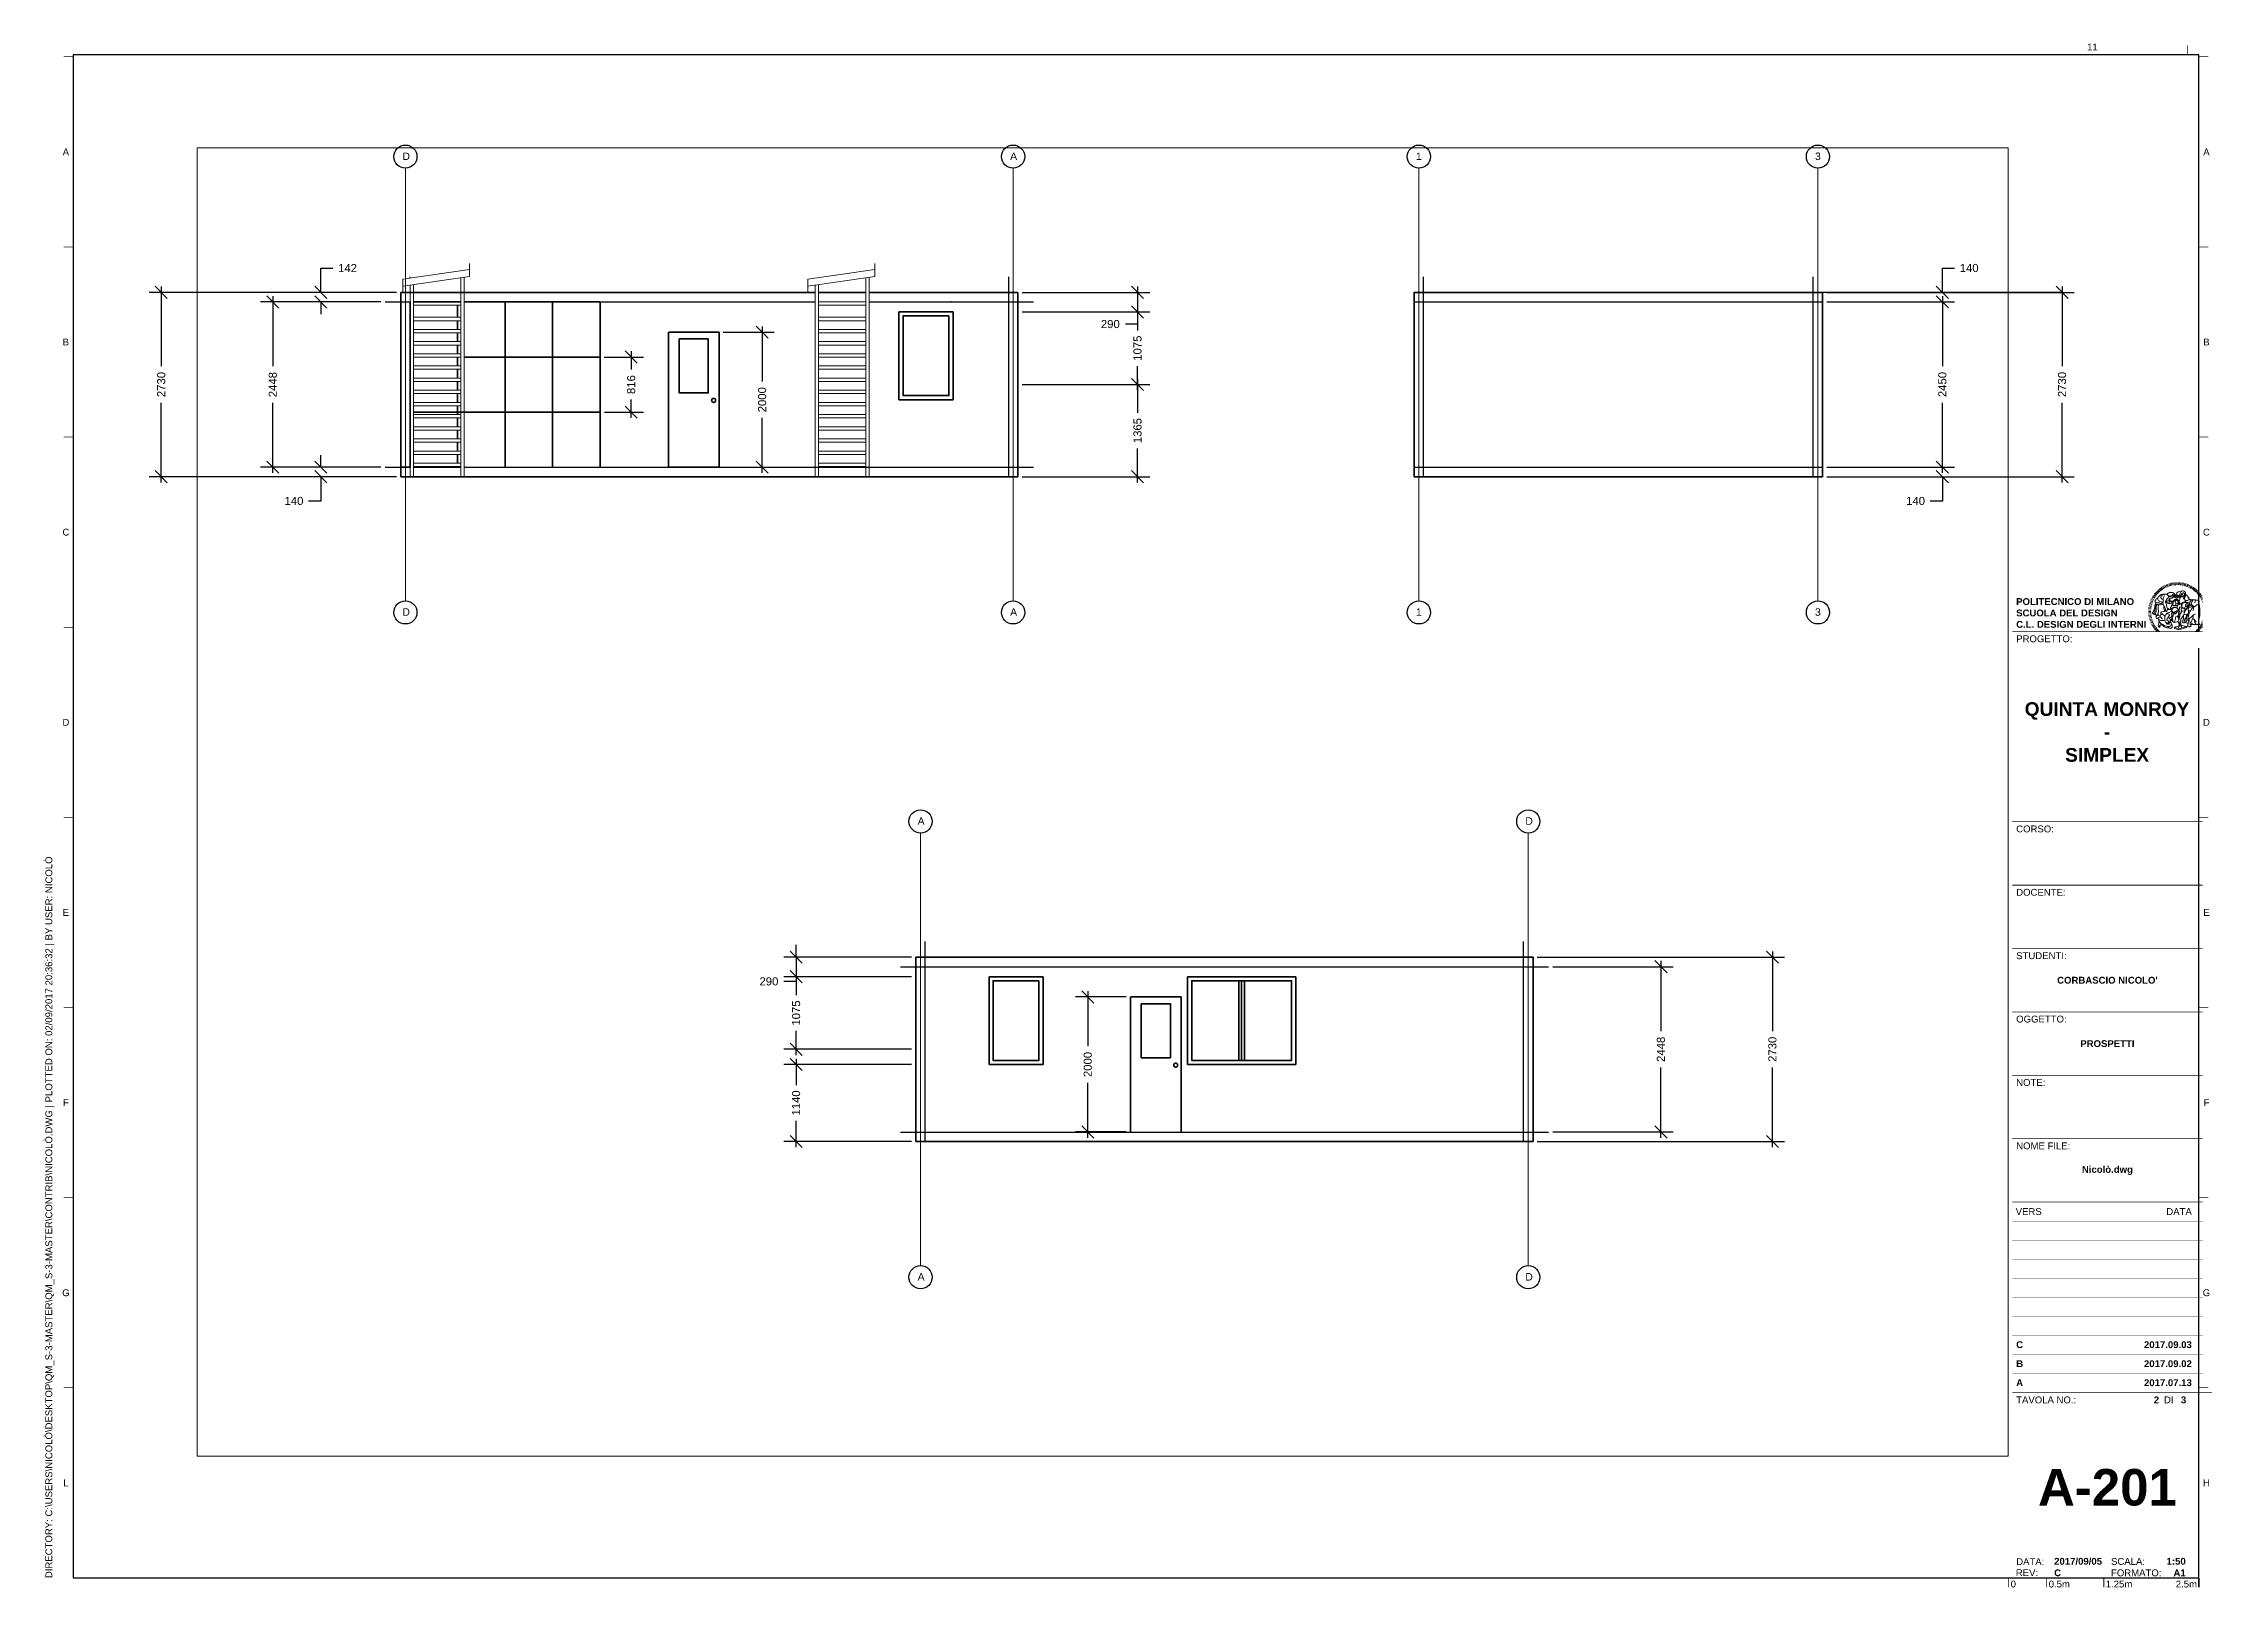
# Paper-space layout 'A201' of a CAD drawing. Header units: metres. Extents: x -0.3 to 32, y 0.1 to 23.
# The model-space entities are those that its viewports show. They can reach past a viewport. Long polylines and large blocks are cut down to what shows.
import ezdxf
from ezdxf.enums import TextEntityAlignment as Align

# ---------------------------------------------------------------- set-up
doc = ezdxf.new("R2010")
doc.units = ezdxf.units.M
doc.header["$LTSCALE"] = 5
doc.header["$MEASUREMENT"] = 0
doc.set_wipeout_variables(frame=1)
doc.linetypes.add('ACAD_ISO02W100', pattern=[15, 12, -3])
doc.layers.get('0').update_dxf_attribs({"color": 30, "true_color": 0xff7f00, "plot": 0})
doc.layers.get('DEFPOINTS').update_dxf_attribs({"color": 6, "true_color": 0xff00ff})
for name, color, linetype in [('1. Linee di taglio', 5, 'Continuous'), ('A-ANNO-TEXT', 3, 'Continuous'), ('c', 8, 'Continuous')]:
    doc.layers.add(name, color=color, linetype=linetype)
for name, color, linetype, lineweight in [('1. linee finestre', 6, 'Continuous', 18), ('2. linee secondo piano', 9, 'Continuous', 18), ('3. Linee normali', 7, 'Continuous', 35), ('4. Linee nascoste', 2, 'ACAD_ISO02W100', 25)]:
    doc.layers.add(name, color=color, linetype=linetype, lineweight=lineweight)
for name, color, linetype, lineweight, true_color, plot in [('A-FLORLEM', 6, 'Continuous', 30, 0xff00ff, False), ('G-ANNO-LOGO', 3, 'Continuous', 18, 0x00ff00, False), ('G-ANNO-TEXT', 3, 'Continuous', 18, 0x00ff00, False), ('G-ANNO-TTLB', 3, 'Continuous', 18, 0x00ff00, False)]:
    doc.layers.add(name, color=color, linetype=linetype, lineweight=lineweight, true_color=true_color, plot=plot)
doc.styles.add('ARIAL', font='arial.ttf')
doc.styles.add('ARIAL-BOLD', font='')
doc.styles.add('E-ARIAL', font='arial.ttf')
doc.styles.get("Standard").update_dxf_attribs({"font": 'arial.ttf'})
doc.styles.get('ARIAL-BOLD').set_extended_font_data('Arial', bold=True)
doc.dimstyles.new('Copy(2) of Standard', dxfattribs={"dimtxt": 0.12, "dimasz": 0.18, "dimexe": 0.18, "dimexo": 0.0625, "dimgap": 0.09, "dimtad": 0, "dimtoh": 1, "dimdec": 0, "dimlfac": 1000, "dimzin": 0, "dimdsep": 46, "dimtxsty": 'Standard', "dimblk": 'OBLIQUE', "dimcen": 0.09, "dimdle": 0.085, "dimclrd": 6, "dimclre": 4, "dimclrt": 7, "dimadec": 0, "dimazin": 0, "dimtfac": 1, "dimtdec": 0, "dimtofl": 0, "dimtmove": 0, "dimatfit": 3, "dimfxl": 1, "dimtfill": 1, "dimtfillclr": 7, "dimtolj": 1, "dimtzin": 0, "dimlwd": 25, "dimlwe": 25, "dimarcsym": 0})

psp = doc.layouts.new('A201')

# ---------------------------------------------------------------- texts
at = {"style": 'ARIAL'}
psp.add_text('11', height=0.10138, dxfattribs=at).set_placement((30.0562, 22.9161), align=Align.MIDDLE_CENTER)
at = {"color": 7, "style": 'ARIAL'}
for s, p in [('A', (0.0425, 21.3633)), ('A', (31.7449, 21.3633)), ('B', (0.0425, 18.5473)), ('B', (31.7449, 18.5473)), ('C', (0.0425, 15.7313)), ('C', (31.7449, 15.7313)), ('D', (0.0425, 12.9153)), ('D', (31.7449, 12.9153)), ('E', (0.0425, 10.0993)), ('E', (31.7449, 10.0993)), ('F', (0.0425, 7.2833)), ('F', (31.7449, 7.2833)), ('G', (0.0425, 4.4673)), ('G', (31.7449, 4.4673)), ('L', (0.0425, 1.6513)), ('H', (31.7449, 1.6513))]:
    psp.add_text(s, height=0.1014, dxfattribs=at).set_placement(p, align=Align.MIDDLE_CENTER)
at = {"color": 7, "insert": (-0.2606, 0.2403), "char_height": 0.101376, "attachment_point": 1, "rotation": 90, "style": 'ARIAL'}
psp.add_mtext_dynamic_manual_height_columns('DIRECTORY: C:\\\\USERS\\\\NICOLÒ\\\\DESKTOP\\\\QM_S-3-MASTER\\\\QM_S-3-MASTER\\\\CONTRIB\\\\NICOLÒ.DWG | PLOTTED ON: 02/09/2017 20:36:32 | BY USER: NICOLÒ', width=412.208996, gutter_width=9, heights=[0], dxfattribs=at)
at = {"layer": '1. Linee di taglio'}
for s, p in [('D', (5.0277, 21.2436)), ('A', (14.0277, 21.2436)), ('1', (20.0376, 21.2436)), ('3', (25.9476, 21.2436)), ('D', (5.0277, 14.4933)), ('A', (14.0277, 14.4933)), ('1', (20.0376, 14.4933)), ('3', (25.9476, 14.4933)), ('A', (12.6577, 11.3979)), ('D', (21.6577, 11.3979)), ('A', (12.6577, 4.6477)), ('D', (21.6577, 4.6477))]:
    psp.add_text(s, height=0.1103, dxfattribs=at).set_placement(p)

msp = doc.modelspace()

# ---------------------------------------------------------------- texts
at = {"layer": 'A-ANNO-TEXT', "char_height": 0.4, "attachment_point": 1, "style": 'ARIAL'}
for s, width, insert in [('PROSPETTO FRONTALE', 8768.407796, (15.3483, -77.5909)), ('PROSPETTO LATERALE', 9228.075847, (29.2221, -78.1604)), ('PROSPETTO POSTERIORE', 9366.090685, (23.1981, -86.9788))]:
    msp.add_mtext_dynamic_manual_height_columns(s, width=width, gutter_width=1.2601, heights=[0], dxfattribs=dict(at, insert=insert))

# ---------------------------------------------------------------- blocks, each defined once
blk = doc.blocks.new('_Oblique')
at = {"color": 0, "linetype": 'ByBlock', "lineweight": -2}
blk.add_line((-0.5, -0.5), (0.5, 0.5), dxfattribs=at)
blk = doc.blocks.new('*D70')
at = {"layer": '4. Linee nascoste', "color": 4, "linetype": 'Continuous', "lineweight": 25, "transparency": 16777216}
for p, q in [((4.939, 19.283), (1.275, 19.283)), ((4.939, 16.553), (1.275, 16.553))]:
    blk.add_line(p, q, dxfattribs=at)
at = {"layer": '4. Linee nascoste', "color": 6, "linetype": 'Continuous', "lineweight": 25, "transparency": 16777216}
for p, q in [((1.455, 19.368), (1.455, 18.188)), ((1.455, 16.468), (1.455, 17.648))]:
    blk.add_line(p, q, dxfattribs=at)
at = {"layer": 'DEFPOINTS', "color": 0, "transparency": 16777216}
for p in [(5.001, 19.283), (1.455, 16.553), (5.001, 16.553)]:
    blk.add_point(p, dxfattribs=at)
at = {"layer": '4. Linee nascoste', "color": 6, "lineweight": 25, "transparency": 16777216, "xscale": 0.18, "yscale": 0.18, "zscale": 0.18}
for p, rotation in [((1.455, 19.283), 90), ((1.455, 16.553), 270)]:
    blk.add_blockref('_Oblique', p, dxfattribs=dict(at, rotation=rotation))
at = {"layer": '4. Linee nascoste', "color": 7, "transparency": 16777216, "insert": (1.455, 17.918), "char_height": 0.12, "attachment_point": 5, "rotation": 90, "bg_fill": 3, "box_fill_scale": 1.25, "bg_fill_color": 256, "bg_fill_true_color": 13158600, "bg_fill_transparency": 0}
blk.add_mtext('\\A1;2730', dxfattribs=at)
blk = doc.blocks.new('*D71')
at = {"layer": '4. Linee nascoste', "color": 4, "linetype": 'Continuous', "lineweight": 25, "transparency": 16777216}
for p, q in [((4.709, 19.141), (2.927, 19.141)), ((4.709, 16.693), (2.927, 16.693))]:
    blk.add_line(p, q, dxfattribs=at)
at = {"layer": '4. Linee nascoste', "color": 6, "linetype": 'Continuous', "lineweight": 25, "transparency": 16777216}
for p, q in [((3.107, 19.226), (3.107, 18.188)), ((3.107, 16.608), (3.107, 17.647))]:
    blk.add_line(p, q, dxfattribs=at)
at = {"layer": 'DEFPOINTS', "color": 0, "transparency": 16777216}
for p in [(4.771, 19.141), (3.107, 16.693), (4.771, 16.693)]:
    blk.add_point(p, dxfattribs=at)
at = {"layer": '4. Linee nascoste', "color": 6, "lineweight": 25, "transparency": 16777216, "xscale": 0.18, "yscale": 0.18, "zscale": 0.18}
for p, rotation in [((3.107, 19.141), 90), ((3.107, 16.693), 270)]:
    blk.add_blockref('_Oblique', p, dxfattribs=dict(at, rotation=rotation))
at = {"layer": '4. Linee nascoste', "color": 7, "transparency": 16777216, "insert": (3.107, 17.917), "char_height": 0.12, "attachment_point": 5, "rotation": 90, "bg_fill": 3, "box_fill_scale": 1.25, "bg_fill_color": 256, "bg_fill_true_color": 13158600, "bg_fill_transparency": 0}
blk.add_mtext('\\A1;2448', dxfattribs=at)
blk = doc.blocks.new('*D72')
at = {"layer": '4. Linee nascoste', "color": 6, "linetype": 'Continuous', "lineweight": 25, "transparency": 16777216}
for p, q in [((8.415, 18.41), (8.415, 18.14)), ((8.415, 17.424), (8.415, 17.695))]:
    blk.add_line(p, q, dxfattribs=at)
at = {"layer": '4. Linee nascoste', "color": 4, "linetype": 'Continuous', "lineweight": 25, "transparency": 16777216}
for p, q in [((8.014, 18.325), (8.595, 18.325)), ((8.019, 17.509), (8.595, 17.509))]:
    blk.add_line(p, q, dxfattribs=at)
at = {"layer": 'DEFPOINTS', "color": 0, "transparency": 16777216}
for p in [(7.951, 18.325), (7.956, 17.509), (8.415, 17.509)]:
    blk.add_point(p, dxfattribs=at)
at = {"layer": '4. Linee nascoste', "color": 6, "lineweight": 25, "transparency": 16777216, "xscale": 0.18, "yscale": 0.18, "zscale": 0.18}
for p, rotation in [((8.415, 18.325), 90), ((8.415, 17.509), 270)]:
    blk.add_blockref('_Oblique', p, dxfattribs=dict(at, rotation=rotation))
at = {"layer": '4. Linee nascoste', "color": 7, "transparency": 16777216, "insert": (8.415, 17.917), "char_height": 0.12, "attachment_point": 5, "rotation": 90, "bg_fill": 3, "box_fill_scale": 1.25, "bg_fill_color": 256, "bg_fill_true_color": 13158600, "bg_fill_transparency": 0}
blk.add_mtext('\\A1;816', dxfattribs=at)
blk = doc.blocks.new('*D73')
at = {"layer": '4. Linee nascoste', "color": 6, "linetype": 'Continuous', "lineweight": 25, "transparency": 16777216}
for p, q in [((10.355, 18.778), (10.355, 17.963)), ((10.355, 16.608), (10.355, 17.423))]:
    blk.add_line(p, q, dxfattribs=at)
at = {"layer": '4. Linee nascoste', "color": 4, "linetype": 'Continuous', "lineweight": 25, "transparency": 16777216}
for p, q in [((9.779, 18.693), (10.535, 18.693)), ((9.779, 16.693), (10.535, 16.693))]:
    blk.add_line(p, q, dxfattribs=at)
at = {"layer": 'DEFPOINTS', "color": 0, "transparency": 16777216}
for p in [(9.716, 18.693), (10.355, 18.693), (9.716, 16.693)]:
    blk.add_point(p, dxfattribs=at)
at = {"layer": '4. Linee nascoste', "color": 6, "lineweight": 25, "transparency": 16777216, "xscale": 0.18, "yscale": 0.18, "zscale": 0.18}
for p, rotation in [((10.355, 18.693), 90), ((10.355, 16.693), 270)]:
    blk.add_blockref('_Oblique', p, dxfattribs=dict(at, rotation=rotation))
at = {"layer": '4. Linee nascoste', "color": 7, "transparency": 16777216, "insert": (10.355, 17.693), "char_height": 0.12, "attachment_point": 5, "rotation": 90, "bg_fill": 3, "box_fill_scale": 1.25, "bg_fill_color": 256, "bg_fill_true_color": 13158600, "bg_fill_transparency": 0}
blk.add_mtext('\\A1;2000', dxfattribs=at)
blk = doc.blocks.new('*D74')
at = {"layer": '4. Linee nascoste', "color": 6, "linetype": 'Continuous', "lineweight": 25, "transparency": 16777216}
for p, q in [((3.818, 19.283), (3.818, 19.643)), ((3.818, 19.643), (3.998, 19.643)), ((3.818, 19.141), (3.818, 18.961))]:
    blk.add_line(p, q, dxfattribs=at)
at = {"layer": '4. Linee nascoste', "color": 4, "linetype": 'Continuous', "lineweight": 25, "transparency": 16777216}
for p, q in [((4.709, 19.283), (3.638, 19.283)), ((4.709, 19.141), (3.638, 19.141))]:
    blk.add_line(p, q, dxfattribs=at)
at = {"layer": 'DEFPOINTS', "color": 0, "transparency": 16777216}
for p in [(3.818, 19.283), (4.771, 19.283), (4.771, 19.141)]:
    blk.add_point(p, dxfattribs=at)
at = {"layer": '4. Linee nascoste', "color": 6, "lineweight": 25, "transparency": 16777216, "xscale": 0.18, "yscale": 0.18, "zscale": 0.18}
for p, rotation in [((3.818, 19.283), 270), ((3.818, 19.141), 90)]:
    blk.add_blockref('_Oblique', p, dxfattribs=dict(at, rotation=rotation))
at = {"layer": '4. Linee nascoste', "color": 7, "transparency": 16777216, "insert": (4.214, 19.643), "char_height": 0.12, "attachment_point": 5, "bg_fill": 3, "box_fill_scale": 1.25, "bg_fill_color": 256, "bg_fill_true_color": 13158600, "bg_fill_transparency": 0}
blk.add_mtext('\\A1;142', dxfattribs=at)
blk = doc.blocks.new('*D75')
at = {"layer": '4. Linee nascoste', "color": 6, "linetype": 'Continuous', "lineweight": 25, "transparency": 16777216}
for p, q in [((3.818, 16.693), (3.818, 16.873)), ((3.818, 16.553), (3.818, 16.193)), ((3.818, 16.193), (3.638, 16.193))]:
    blk.add_line(p, q, dxfattribs=at)
at = {"layer": '4. Linee nascoste', "color": 4, "linetype": 'Continuous', "lineweight": 25, "transparency": 16777216}
for p, q in [((4.709, 16.693), (3.638, 16.693)), ((4.709, 16.553), (3.638, 16.553))]:
    blk.add_line(p, q, dxfattribs=at)
at = {"layer": 'DEFPOINTS', "color": 0, "transparency": 16777216}
for p in [(3.818, 16.553), (4.771, 16.693), (4.771, 16.553)]:
    blk.add_point(p, dxfattribs=at)
at = {"layer": '4. Linee nascoste', "color": 6, "lineweight": 25, "transparency": 16777216, "xscale": 0.18, "yscale": 0.18, "zscale": 0.18}
for p, rotation in [((3.818, 16.693), 270), ((3.818, 16.553), 90)]:
    blk.add_blockref('_Oblique', p, dxfattribs=dict(at, rotation=rotation))
at = {"layer": '4. Linee nascoste', "color": 7, "transparency": 16777216, "insert": (3.421, 16.193), "char_height": 0.12, "attachment_point": 5, "bg_fill": 3, "box_fill_scale": 1.25, "bg_fill_color": 256, "bg_fill_true_color": 13158600, "bg_fill_transparency": 0}
blk.add_mtext('\\A1;140', dxfattribs=at)
blk = doc.blocks.new('*D77')
at = {"layer": '4. Linee nascoste', "color": 6, "linetype": 'Continuous', "lineweight": 25, "transparency": 16777216}
for p, q in [((15.914, 19.078), (15.914, 18.72)), ((15.914, 17.833), (15.914, 18.192))]:
    blk.add_line(p, q, dxfattribs=at)
at = {"layer": '4. Linee nascoste', "color": 4, "linetype": 'Continuous', "lineweight": 25, "transparency": 16777216}
for p, q in [((14.204, 18.993), (16.094, 18.993)), ((14.204, 17.918), (16.094, 17.918))]:
    blk.add_line(p, q, dxfattribs=at)
at = {"layer": 'DEFPOINTS', "color": 0, "transparency": 16777216}
for p in [(14.141, 18.993), (14.141, 17.918), (15.914, 17.918)]:
    blk.add_point(p, dxfattribs=at)
at = {"layer": '4. Linee nascoste', "color": 6, "lineweight": 25, "transparency": 16777216, "xscale": 0.18, "yscale": 0.18, "zscale": 0.18}
for p, rotation in [((15.914, 18.993), 90), ((15.914, 17.918), 270)]:
    blk.add_blockref('_Oblique', p, dxfattribs=dict(at, rotation=rotation))
at = {"layer": '4. Linee nascoste', "color": 7, "transparency": 16777216, "insert": (15.914, 18.456), "char_height": 0.12, "attachment_point": 5, "rotation": 90, "bg_fill": 3, "box_fill_scale": 1.25, "bg_fill_color": 256, "bg_fill_true_color": 13158600, "bg_fill_transparency": 0}
blk.add_mtext('\\A1;1075', dxfattribs=at)
blk = doc.blocks.new('*D78')
at = {"layer": '4. Linee nascoste', "color": 4, "linetype": 'Continuous', "lineweight": 25, "transparency": 16777216}
for p, q in [((14.204, 17.918), (16.094, 17.918)), ((14.204, 16.553), (16.094, 16.553))]:
    blk.add_line(p, q, dxfattribs=at)
at = {"layer": '4. Linee nascoste', "color": 6, "linetype": 'Continuous', "lineweight": 25, "transparency": 16777216}
for p, q in [((15.914, 18.003), (15.914, 17.5)), ((15.914, 16.468), (15.914, 16.972))]:
    blk.add_line(p, q, dxfattribs=at)
at = {"layer": 'DEFPOINTS', "color": 0, "transparency": 16777216}
for p in [(14.141, 17.918), (14.141, 16.553), (15.914, 16.553)]:
    blk.add_point(p, dxfattribs=at)
at = {"layer": '4. Linee nascoste', "color": 6, "lineweight": 25, "transparency": 16777216, "xscale": 0.18, "yscale": 0.18, "zscale": 0.18}
for p, rotation in [((15.914, 17.918), 90), ((15.914, 16.553), 270)]:
    blk.add_blockref('_Oblique', p, dxfattribs=dict(at, rotation=rotation))
at = {"layer": '4. Linee nascoste', "color": 7, "transparency": 16777216, "insert": (15.914, 17.236), "char_height": 0.12, "attachment_point": 5, "rotation": 90, "bg_fill": 3, "box_fill_scale": 1.25, "bg_fill_color": 256, "bg_fill_true_color": 13158600, "bg_fill_transparency": 0}
blk.add_mtext('\\A1;1365', dxfattribs=at)
blk = doc.blocks.new('*D79')
at = {"layer": '4. Linee nascoste', "color": 4, "linetype": 'Continuous', "lineweight": 25, "transparency": 16777216}
for p, q in [((26.124, 19.283), (29.787, 19.283)), ((26.124, 16.553), (29.787, 16.553))]:
    blk.add_line(p, q, dxfattribs=at)
at = {"layer": '4. Linee nascoste', "color": 6, "linetype": 'Continuous', "lineweight": 25, "transparency": 16777216}
for p, q in [((29.607, 19.368), (29.607, 18.188)), ((29.607, 16.468), (29.607, 17.648))]:
    blk.add_line(p, q, dxfattribs=at)
at = {"layer": 'DEFPOINTS', "color": 0, "transparency": 16777216}
for p in [(26.061, 19.283), (26.061, 16.553), (29.607, 16.553)]:
    blk.add_point(p, dxfattribs=at)
at = {"layer": '4. Linee nascoste', "color": 6, "lineweight": 25, "transparency": 16777216, "xscale": 0.18, "yscale": 0.18, "zscale": 0.18}
for p, rotation in [((29.607, 19.283), 90), ((29.607, 16.553), 270)]:
    blk.add_blockref('_Oblique', p, dxfattribs=dict(at, rotation=rotation))
at = {"layer": '4. Linee nascoste', "color": 7, "transparency": 16777216, "insert": (29.607, 17.918), "char_height": 0.12, "attachment_point": 5, "rotation": 90, "bg_fill": 3, "box_fill_scale": 1.25, "bg_fill_color": 256, "bg_fill_true_color": 13158600, "bg_fill_transparency": 0}
blk.add_mtext('\\A1;2730', dxfattribs=at)
blk = doc.blocks.new('*D80')
at = {"layer": '4. Linee nascoste', "color": 6, "linetype": 'Continuous', "lineweight": 25, "transparency": 16777216}
for p, q in [((27.834, 19.283), (27.834, 19.643)), ((27.834, 19.643), (28.014, 19.643)), ((27.834, 19.143), (27.834, 18.963))]:
    blk.add_line(p, q, dxfattribs=at)
at = {"layer": '4. Linee nascoste', "color": 4, "linetype": 'Continuous', "lineweight": 25, "transparency": 16777216}
for p, q in [((26.124, 19.283), (28.014, 19.283)), ((26.124, 19.143), (28.014, 19.143))]:
    blk.add_line(p, q, dxfattribs=at)
at = {"layer": 'DEFPOINTS', "color": 0, "transparency": 16777216}
for p in [(26.061, 19.283), (26.061, 19.143), (27.834, 19.283)]:
    blk.add_point(p, dxfattribs=at)
at = {"layer": '4. Linee nascoste', "color": 6, "lineweight": 25, "transparency": 16777216, "xscale": 0.18, "yscale": 0.18, "zscale": 0.18}
for p, rotation in [((27.834, 19.283), 270), ((27.834, 19.143), 90)]:
    blk.add_blockref('_Oblique', p, dxfattribs=dict(at, rotation=rotation))
at = {"layer": '4. Linee nascoste', "color": 7, "transparency": 16777216, "insert": (28.231, 19.643), "char_height": 0.12, "attachment_point": 5, "bg_fill": 3, "box_fill_scale": 1.25, "bg_fill_color": 256, "bg_fill_true_color": 13158600, "bg_fill_transparency": 0}
blk.add_mtext('\\A1;140', dxfattribs=at)
blk = doc.blocks.new('*D81')
at = {"layer": '4. Linee nascoste', "color": 4, "linetype": 'Continuous', "lineweight": 25, "transparency": 16777216}
for p, q in [((26.124, 19.143), (28.014, 19.143)), ((26.124, 16.693), (28.014, 16.693))]:
    blk.add_line(p, q, dxfattribs=at)
at = {"layer": '4. Linee nascoste', "color": 6, "linetype": 'Continuous', "lineweight": 25, "transparency": 16777216}
for p, q in [((27.834, 19.228), (27.834, 18.188)), ((27.834, 16.608), (27.834, 17.648))]:
    blk.add_line(p, q, dxfattribs=at)
at = {"layer": 'DEFPOINTS', "color": 0, "transparency": 16777216}
for p in [(26.061, 19.143), (26.061, 16.693), (27.834, 16.693)]:
    blk.add_point(p, dxfattribs=at)
at = {"layer": '4. Linee nascoste', "color": 6, "lineweight": 25, "transparency": 16777216, "xscale": 0.18, "yscale": 0.18, "zscale": 0.18}
for p, rotation in [((27.834, 19.143), 90), ((27.834, 16.693), 270)]:
    blk.add_blockref('_Oblique', p, dxfattribs=dict(at, rotation=rotation))
at = {"layer": '4. Linee nascoste', "color": 7, "transparency": 16777216, "insert": (27.834, 17.918), "char_height": 0.12, "attachment_point": 5, "rotation": 90, "bg_fill": 3, "box_fill_scale": 1.25, "bg_fill_color": 256, "bg_fill_true_color": 13158600, "bg_fill_transparency": 0}
blk.add_mtext('\\A1;2450', dxfattribs=at)
blk = doc.blocks.new('*D82')
at = {"layer": '4. Linee nascoste', "color": 6, "linetype": 'Continuous', "lineweight": 25, "transparency": 16777216}
for p, q in [((27.834, 16.693), (27.834, 16.873)), ((27.834, 16.553), (27.834, 16.193)), ((27.834, 16.193), (27.654, 16.193))]:
    blk.add_line(p, q, dxfattribs=at)
at = {"layer": '4. Linee nascoste', "color": 4, "linetype": 'Continuous', "lineweight": 25, "transparency": 16777216}
for p, q in [((26.124, 16.693), (28.014, 16.693)), ((26.124, 16.553), (28.014, 16.553))]:
    blk.add_line(p, q, dxfattribs=at)
at = {"layer": 'DEFPOINTS', "color": 0, "transparency": 16777216}
for p in [(26.061, 16.693), (26.061, 16.553), (27.834, 16.553)]:
    blk.add_point(p, dxfattribs=at)
at = {"layer": '4. Linee nascoste', "color": 6, "lineweight": 25, "transparency": 16777216, "xscale": 0.18, "yscale": 0.18, "zscale": 0.18}
for p, rotation in [((27.834, 16.693), 270), ((27.834, 16.553), 90)]:
    blk.add_blockref('_Oblique', p, dxfattribs=dict(at, rotation=rotation))
at = {"layer": '4. Linee nascoste', "color": 7, "transparency": 16777216, "insert": (27.437, 16.193), "char_height": 0.12, "attachment_point": 5, "bg_fill": 3, "box_fill_scale": 1.25, "bg_fill_color": 256, "bg_fill_true_color": 13158600, "bg_fill_transparency": 0}
blk.add_mtext('\\A1;140', dxfattribs=at)
blk = doc.blocks.new('*D87')
at = {"layer": '4. Linee nascoste', "color": 4, "linetype": 'Continuous', "lineweight": 25, "transparency": 16777216}
for p, q in [((21.834, 9.438), (25.497, 9.438)), ((21.834, 6.708), (25.497, 6.708))]:
    blk.add_line(p, q, dxfattribs=at)
at = {"layer": '4. Linee nascoste', "color": 6, "linetype": 'Continuous', "lineweight": 25, "transparency": 16777216}
for p, q in [((25.317, 9.523), (25.317, 8.343)), ((25.317, 6.623), (25.317, 7.803))]:
    blk.add_line(p, q, dxfattribs=at)
at = {"layer": 'DEFPOINTS', "color": 0, "transparency": 16777216}
for p in [(21.771, 9.438), (25.317, 9.438), (21.771, 6.708)]:
    blk.add_point(p, dxfattribs=at)
at = {"layer": '4. Linee nascoste', "color": 6, "lineweight": 25, "transparency": 16777216, "xscale": 0.18, "yscale": 0.18, "zscale": 0.18}
for p, rotation in [((25.317, 9.438), 90), ((25.317, 6.708), 270)]:
    blk.add_blockref('_Oblique', p, dxfattribs=dict(at, rotation=rotation))
at = {"layer": '4. Linee nascoste', "color": 7, "transparency": 16777216, "insert": (25.317, 8.073), "char_height": 0.12, "attachment_point": 5, "rotation": 90, "bg_fill": 3, "box_fill_scale": 1.25, "bg_fill_color": 256, "bg_fill_true_color": 13158600, "bg_fill_transparency": 0}
blk.add_mtext('\\A1;2730', dxfattribs=at)
blk = doc.blocks.new('*D88')
at = {"layer": '4. Linee nascoste', "color": 6, "linetype": 'Continuous', "lineweight": 25, "transparency": 16777216}
for p, q in [((23.666, 9.381), (23.666, 8.342)), ((23.666, 6.763), (23.666, 7.801))]:
    blk.add_line(p, q, dxfattribs=at)
at = {"layer": '4. Linee nascoste', "color": 4, "linetype": 'Continuous', "lineweight": 25, "transparency": 16777216}
for p, q in [((22.064, 9.296), (23.846, 9.296)), ((22.064, 6.848), (23.846, 6.848))]:
    blk.add_line(p, q, dxfattribs=at)
at = {"layer": 'DEFPOINTS', "color": 0, "transparency": 16777216}
for p in [(22.001, 9.296), (22.001, 6.848), (23.666, 6.848)]:
    blk.add_point(p, dxfattribs=at)
at = {"layer": '4. Linee nascoste', "color": 6, "lineweight": 25, "transparency": 16777216, "xscale": 0.18, "yscale": 0.18, "zscale": 0.18}
for p, rotation in [((23.666, 9.296), 90), ((23.666, 6.848), 270)]:
    blk.add_blockref('_Oblique', p, dxfattribs=dict(at, rotation=rotation))
at = {"layer": '4. Linee nascoste', "color": 7, "transparency": 16777216, "insert": (23.666, 8.072), "char_height": 0.12, "attachment_point": 5, "rotation": 90, "bg_fill": 3, "box_fill_scale": 1.25, "bg_fill_color": 256, "bg_fill_true_color": 13158600, "bg_fill_transparency": 0}
blk.add_mtext('\\A1;2448', dxfattribs=at)
blk = doc.blocks.new('*D91')
at = {"layer": '4. Linee nascoste', "color": 4, "linetype": 'Continuous', "lineweight": 25, "transparency": 16777216}
for p, q in [((14.204, 19.283), (16.094, 19.283)), ((14.204, 18.993), (16.094, 18.993))]:
    blk.add_line(p, q, dxfattribs=at)
at = {"layer": '4. Linee nascoste', "color": 6, "linetype": 'Continuous', "lineweight": 25, "transparency": 16777216}
for p, q in [((15.914, 19.368), (15.914, 18.993)), ((15.914, 18.813), (15.734, 18.813)), ((15.914, 18.993), (15.914, 18.813))]:
    blk.add_line(p, q, dxfattribs=at)
at = {"layer": 'DEFPOINTS', "color": 0, "transparency": 16777216}
for p in [(14.141, 19.283), (14.141, 18.993), (15.914, 18.993)]:
    blk.add_point(p, dxfattribs=at)
at = {"layer": '4. Linee nascoste', "color": 6, "lineweight": 25, "transparency": 16777216, "xscale": 0.18, "yscale": 0.18, "zscale": 0.18}
for p, rotation in [((15.914, 19.283), 90), ((15.914, 18.993), 270)]:
    blk.add_blockref('_Oblique', p, dxfattribs=dict(at, rotation=rotation))
at = {"layer": '4. Linee nascoste', "color": 7, "transparency": 16777216, "insert": (15.511, 18.813), "char_height": 0.12, "attachment_point": 5, "bg_fill": 3, "box_fill_scale": 1.25, "bg_fill_color": 256, "bg_fill_true_color": 13158600, "bg_fill_transparency": 0}
blk.add_mtext('\\A1;290', dxfattribs=at)
blk = doc.blocks.new('*D92')
at = {"layer": '4. Linee nascoste', "color": 4, "linetype": 'Continuous', "lineweight": 25, "transparency": 16777216}
blk.add_line((12.569, 9.438), (10.678, 9.438), dxfattribs=at)
blk.add_line((12.569, 9.438), (10.678, 9.438), dxfattribs=at)
at = {"layer": '4. Linee nascoste', "color": 6, "linetype": 'Continuous', "lineweight": 25, "transparency": 16777216}
for p, q in [((10.858, 9.438), (10.858, 9.618)), ((10.858, 9.438), (10.858, 9.078)), ((10.858, 9.078), (10.678, 9.078))]:
    blk.add_line(p, q, dxfattribs=at)
at = {"layer": 'DEFPOINTS', "color": 0, "transparency": 16777216}
for p in [(10.858, 9.438), (12.631, 9.438), (12.631, 9.438)]:
    blk.add_point(p, dxfattribs=at)
at = {"layer": '4. Linee nascoste', "color": 6, "lineweight": 25, "transparency": 16777216, "xscale": 0.18, "yscale": 0.18, "zscale": 0.18}
for rotation in [270, 90]:
    blk.add_blockref('_Oblique', (10.858, 9.438), dxfattribs=dict(at, rotation=rotation))
at = {"layer": '4. Linee nascoste', "color": 7, "transparency": 16777216, "insert": (10.455, 9.078), "char_height": 0.12, "attachment_point": 5, "bg_fill": 3, "box_fill_scale": 1.25, "bg_fill_color": 256, "bg_fill_true_color": 13158600, "bg_fill_transparency": 0}
blk.add_mtext('\\A1;290', dxfattribs=at)
blk = doc.blocks.new('*D93')
at = {"layer": '4. Linee nascoste', "color": 4, "linetype": 'Continuous', "lineweight": 25, "transparency": 16777216}
for p, q in [((12.569, 9.148), (10.678, 9.148)), ((12.569, 8.073), (10.678, 8.073))]:
    blk.add_line(p, q, dxfattribs=at)
at = {"layer": '4. Linee nascoste', "color": 6, "linetype": 'Continuous', "lineweight": 25, "transparency": 16777216}
for p, q in [((10.858, 9.233), (10.858, 8.874)), ((10.858, 7.988), (10.858, 8.346))]:
    blk.add_line(p, q, dxfattribs=at)
at = {"layer": 'DEFPOINTS', "color": 0, "transparency": 16777216}
for p in [(12.631, 9.148), (10.858, 8.073), (12.631, 8.073)]:
    blk.add_point(p, dxfattribs=at)
at = {"layer": '4. Linee nascoste', "color": 6, "lineweight": 25, "transparency": 16777216, "xscale": 0.18, "yscale": 0.18, "zscale": 0.18}
for p, rotation in [((10.858, 9.148), 90), ((10.858, 8.073), 270)]:
    blk.add_blockref('_Oblique', p, dxfattribs=dict(at, rotation=rotation))
at = {"layer": '4. Linee nascoste', "color": 7, "transparency": 16777216, "insert": (10.858, 8.61), "char_height": 0.12, "attachment_point": 5, "rotation": 90, "bg_fill": 3, "box_fill_scale": 1.25, "bg_fill_color": 256, "bg_fill_true_color": 13158600, "bg_fill_transparency": 0}
blk.add_mtext('\\A1;1075', dxfattribs=at)
blk = doc.blocks.new('*D94')
at = {"layer": '4. Linee nascoste', "color": 4, "linetype": 'Continuous', "lineweight": 25, "transparency": 16777216}
for p, q in [((12.569, 7.848), (10.678, 7.848)), ((12.569, 6.708), (10.678, 6.708))]:
    blk.add_line(p, q, dxfattribs=at)
at = {"layer": '4. Linee nascoste', "color": 6, "linetype": 'Continuous', "lineweight": 25, "transparency": 16777216}
for p, q in [((10.858, 7.933), (10.858, 7.541)), ((10.858, 6.623), (10.858, 7.014))]:
    blk.add_line(p, q, dxfattribs=at)
at = {"layer": 'DEFPOINTS', "color": 0, "transparency": 16777216}
for p in [(12.631, 7.848), (10.858, 6.708), (12.631, 6.708)]:
    blk.add_point(p, dxfattribs=at)
at = {"layer": '4. Linee nascoste', "color": 6, "lineweight": 25, "transparency": 16777216, "xscale": 0.18, "yscale": 0.18, "zscale": 0.18}
for p, rotation in [((10.858, 7.848), 90), ((10.858, 6.708), 270)]:
    blk.add_blockref('_Oblique', p, dxfattribs=dict(at, rotation=rotation))
at = {"layer": '4. Linee nascoste', "color": 7, "transparency": 16777216, "insert": (10.858, 7.278), "char_height": 0.12, "attachment_point": 5, "rotation": 90, "bg_fill": 3, "box_fill_scale": 1.25, "bg_fill_color": 256, "bg_fill_true_color": 13158600, "bg_fill_transparency": 0}
blk.add_mtext('\\A1;1140', dxfattribs=at)
blk = doc.blocks.new('*D95')
at = {"layer": '4. Linee nascoste', "color": 4, "linetype": 'Continuous', "lineweight": 25, "transparency": 16777216}
for p, q in [((15.748, 8.848), (14.997, 8.848)), ((15.748, 6.848), (14.997, 6.848))]:
    blk.add_line(p, q, dxfattribs=at)
at = {"layer": '4. Linee nascoste', "color": 6, "linetype": 'Continuous', "lineweight": 25, "transparency": 16777216}
for p, q in [((15.177, 8.933), (15.177, 8.118)), ((15.177, 6.763), (15.177, 7.578))]:
    blk.add_line(p, q, dxfattribs=at)
at = {"layer": 'DEFPOINTS', "color": 0, "transparency": 16777216}
for p in [(15.81, 8.848), (15.177, 6.848), (15.81, 6.848)]:
    blk.add_point(p, dxfattribs=at)
at = {"layer": '4. Linee nascoste', "color": 6, "lineweight": 25, "transparency": 16777216, "xscale": 0.18, "yscale": 0.18, "zscale": 0.18}
for p, rotation in [((15.177, 8.848), 90), ((15.177, 6.848), 270)]:
    blk.add_blockref('_Oblique', p, dxfattribs=dict(at, rotation=rotation))
at = {"layer": '4. Linee nascoste', "color": 7, "transparency": 16777216, "insert": (15.177, 7.848), "char_height": 0.12, "attachment_point": 5, "rotation": 90, "bg_fill": 3, "box_fill_scale": 1.25, "bg_fill_color": 256, "bg_fill_true_color": 13158600, "bg_fill_transparency": 0}
blk.add_mtext('\\A1;2000', dxfattribs=at)
blk = doc.blocks.new('*U291')
at = {"layer": 'G-ANNO-TTLB', "const_width": 0.18}
for points in [[(0, -2.5), (0, 0)], [(10, 0), (10, -2.5)], [(25, 0), (25, -2.5)]]:
    blk.add_lwpolyline(points, dxfattribs=at)
at = {"layer": 'G-ANNO-TTLB'}
blk.add_lwpolyline([(50, 0, 0.48, 0.48, 0), (50, -2.5, 0.48, 0.48, 0)], format="xyseb", dxfattribs=at)
at = {"layer": 'G-ANNO-TEXT', "style": 'E-ARIAL'}
blk.add_text('0', height=1.8, dxfattribs=at).set_placement((1.2, -0.7), align=Align.TOP_CENTER)
for s, p in [('0.5m', (10.5, -2.5)), ('1.25m', (25.5, -2.5))]:
    blk.add_text(s, height=1.8, dxfattribs=at).set_placement(p)
blk.add_text('2.5m', height=1.8, dxfattribs=at).set_placement((49.5, -2.5), align=Align.RIGHT)
blk = doc.blocks.new('logoPolimi')
for p, q in [((-1.49, 1.84), (-1.36, 1.68)), ((-1.41, 1.91), (-1.28, 1.74)), ((-1.32, 1.97), (-1.2, 1.8)), ((-1.22, 2.03), (-1.11, 1.85)), ((-1.13, 2.09), (-1.03, 1.9)), ((-1.03, 2.14), (-0.94, 1.95)), ((-0.93, 2.18), (-0.84, 1.99)), ((-0.83, 2.22), (-0.75, 2.03)), ((-0.72, 2.26), (-0.66, 2.06)), ((-0.61, 2.29), (-0.56, 2.09)), ((-0.51, 2.32), (-0.46, 2.11)), ((-0.4, 2.34), (-0.36, 2.13)), ((-0.29, 2.35), (-0.26, 2.14)), ((-0.18, 2.36), (-0.16, 2.15)), ((-0.07, 2.37), (-0.06, 2.16)), ((0.04, 2.37), (0.04, 2.16)), ((0.15, 2.36), (0.14, 2.16)), ((0.26, 2.36), (0.24, 2.15)), ((0.37, 2.34), (0.34, 2.13)), ((0.48, 2.32), (0.44, 2.12)), ((0.59, 2.3), (0.54, 2.09)), ((0.69, 2.27), (0.63, 2.07)), ((0.8, 2.23), (0.73, 2.03)), ((0.9, 2.19), (0.82, 2)), ((1, 2.15), (0.91, 1.96)), ((1.1, 2.1), (1, 1.91)), ((1.2, 2.04), (1.09, 1.86)), ((1.29, 1.99), (1.18, 1.81)), ((1.38, 1.92), (1.26, 1.75)), ((1.47, 1.86), (1.34, 1.69)), ((1.56, 1.79), (1.42, 1.63)), ((-2.37, 0.12), (-2.16, 0.11)), ((-2.37, 0.01), (-2.16, 0.01)), ((-2.36, 0.23), (-2.15, 0.21)), ((-2.35, 0.34), (-2.14, 0.31)), ((-2.33, 0.45), (-2.12, 0.41)), ((-2.3, 0.55), (-2.1, 0.51)), ((-2.28, 0.66), (-2.07, 0.6)), ((-2.24, 0.77), (-2.04, 0.7)), ((-2.2, 0.87), (-2.01, 0.79)), ((-2.16, 0.97), (-1.97, 0.89)), ((-2.11, 1.07), (-1.93, 0.98)), ((-2.06, 1.17), (-1.88, 1.07)), ((-2.01, 1.26), (-1.83, 1.15)), ((-1.94, 1.36), (-1.77, 1.24)), ((-1.88, 1.45), (-1.71, 1.32)), ((-1.84, 0.03), (-1.82, 0.35)), ((-1.81, 1.53), (-1.65, 1.4)), ((-1.74, 1.61), (-1.58, 1.47)), ((-1.73, 0.59), (-1.73, 0.59)), ((-1.73, 0.59), (-1.73, 0.59)), ((-1.66, 1.69), (-1.51, 1.54)), ((-1.65, 0.57), (-1.65, 0.57)), ((-1.59, 1.12), (-1.59, 1.12)), ((-1.58, 1.77), (-1.44, 1.61)), ((-1.51, 0.55), (-1.51, 0.55)), ((-1.51, 0.55), (-1.51, 0.55)), ((-1.31, 0.79), (-1.21, 0.75)), ((-1.21, 0.75), (-1.31, 0.79)), ((-1.21, 0.75), (-1.31, 0.79)), ((-1.21, 0.75), (-1.21, 0.75)), ((-1.21, 0.75), (-1.21, 0.75)), ((-1.19, 0.76), (-1.19, 0.76)), ((-1.19, 0.76), (-1.19, 0.76)), ((-1.17, 0.99), (-1.18, 0.99)), ((-1.18, 0.99), (-1.17, 0.99)), ((-1.16, 0.57), (-1.16, 0.57)), ((-1.16, 0.57), (-1.16, 0.57)), ((-1.1, 0.01), (-0.99, 0.06)), ((-0.99, 0.06), (-1.1, 0.01)), ((-0.99, 0.06), (-1.1, 0.01)), ((-0.99, 0.06), (-0.99, 0.06)), ((-0.99, 0.06), (-0.99, 0.06)), ((-0.97, 0.79), (-0.98, 0.79)), ((-0.89, 0.84), (-0.97, 0.79)), ((-0.97, 0.79), (-0.89, 0.84)), ((-0.96, 1.41), (-0.96, 1.41)), ((-0.96, 1.41), (-0.96, 1.41)), ((-0.89, 0.84), (-0.82, 0.87)), ((-0.82, 0.87), (-0.89, 0.84)), ((-0.89, 0.84), (-0.82, 0.87)), ((-0.88, 0.83), (-0.89, 0.84)), ((-0.85, 1.39), (-0.85, 1.39)), ((-0.85, 1.39), (-0.85, 1.39)), ((-0.84, 0.14), (-0.84, 0.14)), ((-0.77, 1.08), (-0.78, 1.08)), ((-0.78, 1.08), (-0.77, 1.08)), ((-0.61, 1.12), (-0.77, 1.08)), ((-0.77, 1.08), (-0.61, 1.12)), ((-0.77, 1.08), (-0.61, 1.12)), ((-0.75, 1.3), (-0.76, 1.29)), ((-0.76, 1.29), (-0.75, 1.3)), ((-0.65, 0.99), (-0.7, 0.96)), ((-0.69, 0.18), (-0.68, 0.18)), ((-0.66, 0.93), (-0.66, 0.93)), ((-0.66, 0.93), (-0.64, 0.93)), ((-0.66, 0.93), (-0.66, 0.93)), ((-0.66, 0.93), (-0.66, 0.93)), ((-0.63, 1.01), (-0.63, 1.01)), ((-0.63, 1.01), (-0.62, 1.01)), ((-0.63, 0.66), (-0.63, 0.66)), ((-0.6, 1.12), (-0.61, 1.12)), ((-0.61, 1.12), (-0.6, 1.12)), ((-0.61, 1.12), (-0.6, 1.12)), ((-0.61, 0.86), (-0.57, 0.85)), ((-0.57, 0.85), (-0.61, 0.86)), ((-0.61, 0.86), (-0.57, 0.85)), ((-0.53, 1.08), (-0.6, 1.12)), ((-0.6, 1.12), (-0.6, 1.11)), ((-0.6, 1.12), (-0.53, 1.08)), ((-0.57, 0.8), (-0.59, 0.8)), ((-0.57, 0.85), (-0.53, 0.84)), ((-0.57, 0.85), (-0.57, 0.85)), ((-0.57, 0.85), (-0.57, 0.85)), ((-0.57, 0.85), (-0.53, 0.84)), ((-0.56, 0.29), (-0.49, 0.48)), ((-0.56, 0.14), (-0.56, 0.29)), ((-0.5, 0.11), (-0.56, 0.14)), ((-0.53, 0.84), (-0.51, 0.84)), ((-0.53, 0.84), (-0.51, 0.84)), ((-0.53, 0.84), (-0.53, 0.84)), ((-0.51, 0.11), (-0.51, 0.11)), ((-0.51, 0.11), (-0.51, 0.11)), ((-0.34, 0.33), (-0.5, 0.11)), ((-0.49, 0.48), (-0.41, 0.55)), ((-0.42, 0.8), (-0.47, 0.79)), ((-0.42, 0.8), (-0.47, 0.79)), ((-0.47, 0.79), (-0.45, 0.76)), ((-0.47, 0.79), (-0.45, 0.76)), ((-0.45, 1.14), (-0.42, 1.11)), ((-0.42, 1.26), (-0.36, 1.22)), ((-0.41, 0.55), (-0.34, 0.49)), ((-0.4, 1.37), (-0.38, 1.38)), ((-0.39, 1.37), (-0.4, 1.37)), ((-0.35, 1.33), (-0.4, 1.37)), ((-0.39, 1.24), (-0.4, 1.23)), ((-0.38, 1.14), (-0.38, 1.14)), ((-0.34, 0.49), (-0.09, 0.48)), ((-0.16, 0.32), (-0.34, 0.33)), ((-0.14, 0.32), (-0.31, 0.34)), ((-0.28, 1.3), (-0.29, 1.3)), ((-0.28, 1.3), (-0.28, 1.3)), ((-0.16, 1.24), (-0.16, 1.25)), ((-0.16, 1.25), (-0.16, 1.25)), ((-0.16, 0.49), (-0.14, 0.64)), ((-0.06, 0.27), (-0.16, 0.32)), ((-0.1, 0.88), (-0.09, 0.87)), ((-0.08, 1.37), (-0.08, 1.38)), ((-0.08, 1.23), (-0.05, 1.21)), ((-0.05, 1.21), (-0.08, 1.23)), ((-0.08, 1.23), (-0.05, 1.21)), ((-0.03, 0.26), (-0.06, 0.27)), ((-0.05, 1.21), (-0.04, 1.21)), ((-0.04, 1.21), (-0.05, 1.21)), ((-0.04, 1.21), (-0.04, 1.21)), ((-0.04, 1.21), (-0.04, 1.21)), ((-0.04, 0.48), (-0.03, 0.26)), ((0.03, 1.15), (0.03, 1.15)), ((0.03, 0.66), (0.03, 0.67)), ((0.07, 0.58), (0.07, 0.57)), ((0.1, 1.18), (0.1, 1.18)), ((0.1, 0.84), (0.1, 0.84)), ((0.13, 1.32), (0.17, 1.19)), ((0.14, 0.71), (0.34, 0.65)), ((0.31, 0.56), (0.17, 0.63)), ((0.27, 1.61), (0.27, 1.61)), ((0.27, 1.61), (0.27, 1.61)), ((0.27, 1.61), (0.27, 1.61)), ((0.29, 1.29), (0.29, 1.29)), ((0.29, 1.29), (0.29, 1.29)), ((0.29, 1.29), (0.29, 1.29)), ((0.29, 1.29), (0.29, 1.29)), ((0.33, 0.49), (0.34, 0.49)), ((0.33, 0.03), (0.35, 0.03)), ((0.33, 0.03), (0.35, 0.03)), ((0.34, 0.65), (0.34, 0.64)), ((0.35, 0.03), (0.57, 0.06)), ((0.35, 0.03), (0.57, 0.06)), ((0.35, 0.03), (0.35, 0.03)), ((0.35, 0.03), (0.35, 0.03)), ((0.38, 1.36), (0.37, 1.35)), ((0.38, 0.34), (0.37, 0.34)), ((0.38, 0.34), (0.38, 0.34)), ((0.43, 0.67), (0.39, 0.64)), ((0.49, 1.05), (0.51, 1.13)), ((0.51, 1.13), (0.49, 1.05)), ((0.49, 1.05), (0.51, 1.13)), ((0.51, 1.31), (0.5, 1.29)), ((0.51, 1.13), (0.52, 1.23)), ((0.52, 1.23), (0.51, 1.23)), ((0.51, 1.23), (0.52, 1.23)), ((0.52, 1.23), (0.51, 1.13)), ((0.51, 1.13), (0.52, 1.23)), ((0.52, 1.24), (0.6, 1.37)), ((0.52, 1.23), (0.6, 1.36)), ((0.6, 1.36), (0.52, 1.23)), ((0.52, 1.23), (0.52, 1.23)), ((0.52, 1.23), (0.52, 1.24)), ((0.52, 1.23), (0.52, 1.23)), ((0.55, 1.07), (0.53, 1.06)), ((0.53, 1.04), (0.53, 1.06)), ((0.53, 1.05), (0.53, 1.04)), ((0.54, 0.3), (0.63, 0.32)), ((0.54, -0.08), (0.61, 0.06)), ((0.61, 0.06), (0.54, -0.08)), ((0.54, -0.08), (0.61, 0.06)), ((0.56, 0.19), (0.59, 0.21)), ((0.57, 1.07), (0.57, 1.07)), ((0.57, 1.07), (0.57, 1.07)), ((0.57, 1.07), (0.57, 1.07)), ((0.57, 1.07), (0.57, 1.07)), ((0.57, 1.07), (0.57, 1.07)), ((0.57, 1.07), (0.57, 1.07)), ((0.57, 1.07), (0.57, 1.07)), ((0.58, 0.3), (0.59, 0.29)), ((0.59, 0.78), (0.59, 0.79)), ((0.59, 0.79), (0.59, 0.79)), ((0.59, 0.79), (0.59, 0.79)), ((0.59, 0.79), (0.59, 0.78)), ((0.61, 0.06), (0.6, 0.07)), ((0.6, 0.07), (0.61, 0.06)), ((0.61, 0.06), (0.61, 0.07)), ((0.62, 0.21), (0.65, 0.22)), ((0.64, 1.37), (0.65, 1.37)), ((0.69, 0.86), (0.68, 0.86)), ((0.68, 0.86), (0.69, 0.86)), ((0.68, 0.76), (0.68, 0.76)), ((0.76, 0.26), (0.76, 0.26)), ((0.82, 0.35), (0.84, 0.36)), ((0.82, 0.35), (0.82, 0.35)), ((0.84, 0.36), (0.84, 0.37)), ((0.85, 0.34), (1.05, 0.35)), ((0.93, 1.05), (0.93, 1.05)), ((0.93, 1.05), (0.93, 1.05)), ((0.93, 1.05), (0.93, 1.04)), ((0.93, 1.05), (0.93, 1.05)), ((0.97, 0.66), (0.96, 0.66)), ((1.01, 0.97), (0.98, 0.96)), ((1.17, 0.96), (1.17, 0.95)), ((1.17, 0.95), (1.17, 0.95)), ((1.34, 0.37), (1.26, 0.04)), ((1.27, 0.37), (1.27, 0.38)), ((1.28, 0.95), (1.28, 0.95)), ((1.37, 0.73), (1.46, 0.81)), ((1.41, 0.4), (1.41, 0.41)), ((1.64, 1.71), (1.49, 1.56)), ((1.49, 0.9), (1.57, 0.92)), ((1.72, 1.63), (1.56, 1.49)), ((1.67, 0.6), (1.57, 0.53)), ((1.79, 1.55), (1.63, 1.41)), ((1.86, 1.47), (1.7, 1.34)), ((1.93, 1.38), (1.76, 1.26)), ((1.99, 1.29), (1.81, 1.17)), ((2.05, 1.19), (1.87, 1.09)), ((2.1, 1.1), (1.92, 1)), ((2.15, 1), (1.96, 0.91)), ((2.19, 0.9), (2, 0.82)), ((2.23, 0.79), (2.04, 0.72)), ((2.27, 0.69), (2.07, 0.63)), ((2.3, 0.58), (2.09, 0.53)), ((2.32, 0.47), (2.12, 0.43)), ((2.34, 0.37), (2.13, 0.33)), ((2.36, 0.26), (2.15, 0.23)), ((2.37, 0.15), (2.16, 0.13)), ((2.37, 0.04), (2.16, 0.03)), ((-2.37, -0.1), (-2.16, -0.09)), ((-2.36, -0.21), (-2.15, -0.19)), ((-2.35, -0.32), (-2.14, -0.29)), ((-2.33, -0.43), (-2.12, -0.39)), ((-2.31, -0.54), (-2.1, -0.49)), ((-2.28, -0.65), (-2.08, -0.59)), ((-2.25, -0.75), (-2.05, -0.69)), ((-2.21, -0.86), (-2.02, -0.78)), ((-2.17, -0.96), (-1.98, -0.87)), ((-2.12, -1.06), (-1.93, -0.96)), ((-2.07, -1.16), (-1.89, -1.05)), ((-2.04, -0.15), (-1.97, -0.2)), ((-2.01, -1.25), (-1.84, -1.14)), ((-1.95, -1.34), (-1.78, -1.22)), ((-1.89, -1.43), (-1.72, -1.31)), ((-1.82, -1.52), (-1.66, -1.38)), ((-1.75, -1.6), (-1.59, -1.46)), ((-1.67, -1.68), (-1.52, -1.53)), ((-1.58, -0.12), (-1.6, -0.18)), ((-1.6, -0.18), (-1.58, -0.28)), ((-1.57, -0.54), (-1.59, -0.54)), ((-1.59, -0.54), (-1.59, -0.54)), ((-1.59, -1.76), (-1.45, -1.6)), ((-1.56, -0.32), (-1.56, -0.31)), ((-1.56, -0.31), (-1.56, -0.31)), ((-1.53, -0.65), (-1.53, -0.65)), ((-1.53, -0.65), (-1.53, -0.65)), ((-1.51, -1.83), (-1.37, -1.67)), ((-1.48, -0.86), (-1.48, -0.85)), ((-1.42, -0.37), (-1.42, -0.37)), ((-1.42, -1.9), (-1.29, -1.73)), ((-1.38, -0.46), (-1.38, -0.46)), ((-1.31, -0.24), (-1.31, -0.23)), ((-1.31, -0.23), (-1.31, -0.24)), ((-1.23, -0.19), (-1.23, -0.19)), ((-1.23, -0.19), (-1.23, -0.19)), ((-1.23, -0.19), (-1.23, -0.19)), ((-1.23, -0.19), (-1.23, -0.19)), ((-1.01, -0.39), (-1.02, -0.39)), ((-1.02, -0.39), (-1.01, -0.39)), ((-1.02, -0.7), (-1.02, -0.7)), ((-1.02, -0.7), (-1.02, -0.7)), ((-1.02, -0.7), (-1.02, -0.7)), ((-0.79, -0.51), (-0.83, -0.58)), ((-0.83, -0.58), (-0.79, -0.51)), ((-0.83, -0.58), (-0.79, -0.51)), ((-0.78, -1.05), (-0.83, -0.94)), ((-0.83, -0.94), (-0.78, -1.05)), ((-0.83, -0.94), (-0.83, -0.94)), ((-0.83, -0.94), (-0.78, -1.05)), ((-0.82, -1.23), (-0.82, -1.23)), ((-0.82, -1.23), (-0.77, -1.23)), ((-0.77, -1.23), (-0.82, -1.23)), ((-0.82, -1.23), (-0.82, -1.23)), ((-0.77, -1.23), (-0.82, -1.23)), ((-0.75, -0.96), (-0.8, -0.89)), ((-0.8, -0.89), (-0.79, -0.92)), ((-0.79, -0.92), (-0.8, -0.89)), ((-0.8, -0.89), (-0.75, -0.96)), ((-0.79, -0.92), (-0.8, -0.89)), ((-0.8, -0.89), (-0.8, -0.89)), ((-0.8, -0.89), (-0.75, -0.96)), ((-0.79, -0.92), (-0.78, -0.95)), ((-0.78, -0.95), (-0.79, -0.92)), ((-0.78, -0.95), (-0.79, -0.92)), ((-0.77, -0.49), (-0.78, -0.48)), ((-0.78, -0.48), (-0.77, -0.49)), ((-0.78, -0.95), (-0.76, -1)), ((-0.76, -1), (-0.78, -0.95)), ((-0.76, -1), (-0.78, -0.95)), ((-0.71, -0.89), (-0.75, -0.87)), ((-0.75, -0.87), (-0.71, -0.89)), ((-0.75, -0.87), (-0.71, -0.89)), ((-0.72, -1.01), (-0.75, -0.96)), ((-0.75, -0.96), (-0.72, -1.01)), ((-0.75, -0.96), (-0.72, -1.01)), ((-0.64, -0.93), (-0.71, -0.89)), ((-0.71, -0.89), (-0.64, -0.93)), ((-0.71, -0.89), (-0.64, -0.93)), ((-0.66, -0.53), (-0.66, -0.53)), ((-0.66, -0.53), (-0.66, -0.53)), ((-0.66, -0.53), (-0.66, -0.53)), ((-0.39, -0.81), (-0.51, -0.69)), ((-0.51, -1.04), (-0.5, -1.04)), ((-0.48, -0.42), (-0.48, -0.42)), ((-0.48, -0.42), (-0.48, -0.42)), ((-0.48, -0.42), (-0.48, -0.42)), ((-0.41, -0.51), (-0.41, -0.51)), ((-0.38, -0.05), (-0.39, -0.12)), ((-0.39, -0.12), (-0.37, -0.1)), ((-0.35, -0.14), (-0.37, -0.08)), ((-0.37, -0.09), (-0.37, -0.09)), ((-0.33, -0.12), (-0.35, -0.14)), ((-0.32, -0.14), (-0.35, -0.14)), ((-0.35, -0.18), (-0.34, -0.22)), ((-0.34, -0.08), (-0.29, -0.16)), ((-0.34, -0.22), (-0.34, -0.22)), ((-0.27, -0.17), (-0.32, -0.14)), ((-0.25, -0.91), (-0.26, -0.9)), ((-0.26, -1.29), (0.1, -1.2)), ((0.1, -1.2), (-0.26, -1.29)), ((0.08, -1.4), (-0.26, -1.29)), ((-0.26, -1.29), (0.08, -1.4)), ((-0.26, -1.38), (-0.26, -1.29)), ((-0.26, -1.29), (-0.26, -1.29)), ((-0.26, -1.29), (-0.26, -1.38)), ((-0.26, -1.29), (0.08, -1.4)), ((-0.26, -1.29), (-0.26, -1.29)), ((0.08, -1.49), (-0.26, -1.38)), ((-0.26, -1.38), (0.09, -1.49)), ((-0.14, -0.15), (-0.16, -0.13)), ((-0.11, -0.04), (-0.12, -0.05)), ((-0.04, -0.41), (-0.01, -0.44)), ((-0.01, -0.44), (-0.04, -0.41)), ((-0.04, -0.41), (-0.01, -0.44)), ((0.07, -0.84), (0.07, -0.84)), ((0.07, -0.84), (0.07, -0.84)), ((0.1, -1.2), (0.08, -1.32)), ((0.08, -1.32), (0.13, -1.2)), ((0.08, -1.4), (0.72, -1.22)), ((0.72, -1.22), (0.08, -1.4)), ((0.08, -1.4), (0.72, -1.22)), ((0.72, -1.31), (0.08, -1.49)), ((0.08, -1.44), (0.08, -1.4)), ((0.08, -1.4), (0.08, -1.44)), ((0.08, -1.4), (0.08, -1.49)), ((0.08, -1.49), (0.08, -1.44)), ((0.08, -1.44), (0.08, -1.44)), ((0.08, -1.44), (0.08, -1.45)), ((0.08, -1.45), (0.08, -1.46)), ((0.08, -1.46), (0.08, -1.49)), ((0.1, -1.01), (0.09, -0.86)), ((0.1, -1.01), (0.09, -0.86)), ((0.09, -1.49), (0.72, -1.31)), ((0.1, -1.2), (0.12, -1.04)), ((0.12, -1.04), (0.1, -1.2)), ((0.13, -1.2), (0.1, -1.2)), ((0.1, -1.2), (0.13, -1.2)), ((0.13, -1.2), (0.1, -1.2)), ((0.1, -1.2), (0.1, -1.2)), ((0.11, -0.44), (0.11, -0.44)), ((0.11, -0.44), (0.11, -0.44)), ((0.12, -0.21), (0.12, -0.21)), ((0.12, -0.21), (0.12, -0.21)), ((0.12, -0.21), (0.12, -0.21)), ((0.12, -0.21), (0.12, -0.21)), ((0.12, -0.21), (0.12, -0.21)), ((0.12, -0.21), (0.12, -0.21)), ((0.12, -0.21), (0.12, -0.21)), ((0.12, -0.21), (0.12, -0.21)), ((0.12, -0.21), (0.12, -0.21)), ((0.12, -0.21), (0.12, -0.21)), ((0.12, -0.21), (0.12, -0.21)), ((0.12, -0.21), (0.12, -0.21)), ((0.12, -0.21), (0.12, -0.21)), ((0.12, -0.56), (0.14, -0.53)), ((0.14, -0.53), (0.12, -0.56)), ((0.12, -0.56), (0.14, -0.53)), ((0.12, -1.04), (0.12, -1.04)), ((0.12, -1.04), (0.12, -1.04)), ((0.12, -1.04), (0.12, -1.04)), ((0.21, -0.99), (0.13, -1.2)), ((0.13, -1.2), (0.21, -0.99)), ((0.36, -1.14), (0.13, -1.2)), ((0.13, -1.2), (0.26, -1.17)), ((0.14, -0.53), (0.16, -0.49)), ((0.16, -0.49), (0.14, -0.53)), ((0.14, -0.53), (0.16, -0.49)), ((0.16, -0.49), (0.16, -0.49)), ((0.16, -0.49), (0.16, -0.49)), ((0.28, -1.19), (0.21, -0.99)), ((0.21, -0.99), (0.31, -1.27)), ((0.24, -0.17), (0.24, -0.16)), ((0.24, -0.16), (0.24, -0.17)), ((0.25, -0.84), (0.25, -0.88)), ((0.25, -0.88), (0.25, -0.84)), ((0.25, -0.88), (0.25, -0.84)), ((0.25, -0.88), (0.29, -1.17)), ((0.26, -0.88), (0.25, -0.88)), ((0.31, -1.27), (0.25, -0.88)), ((0.26, -1.17), (0.28, -1.16)), ((0.28, -1.16), (0.36, -1.14)), ((0.29, -1.17), (0.28, -1.19)), ((0.36, -1.14), (0.72, -1.22)), ((0.72, -1.22), (0.36, -1.14)), ((0.49, -0.31), (0.49, -0.31)), ((0.49, -0.31), (0.49, -0.31)), ((0.5, -0.27), (0.5, -0.27)), ((0.51, -0.27), (0.51, -0.27)), ((0.72, -0.81), (0.75, -0.89)), ((0.72, -1.22), (0.72, -1.31)), ((0.72, -1.31), (0.72, -1.22)), ((0.74, -0.23), (0.74, -0.23)), ((0.74, -0.23), (0.75, -0.24)), ((0.75, -0.23), (0.75, -0.23)), ((0.86, -0.25), (0.82, -0.34)), ((0.87, -0.22), (0.86, -0.23)), ((0.87, -0.22), (0.86, -0.25)), ((0.96, -0.58), (0.96, -0.57)), ((1.05, -1.05), (1.04, -1.05)), ((1.37, -1.93), (1.25, -1.76)), ((1.31, -0.27), (1.3, -0.26)), ((1.3, -0.26), (1.3, -0.26)), ((1.3, -0.26), (1.3, -0.26)), ((1.3, -0.26), (1.31, -0.27)), ((1.3, -0.26), (1.3, -0.26)), ((1.46, -1.87), (1.33, -1.7)), ((1.54, -1.8), (1.41, -1.64)), ((1.63, -1.72), (1.48, -1.57)), ((1.71, -1.65), (1.55, -1.5)), ((1.78, -1.57), (1.62, -1.43)), ((1.85, -1.48), (1.69, -1.35)), ((1.92, -1.39), (1.75, -1.27)), ((1.98, -1.3), (1.81, -1.19)), ((2.04, -1.21), (1.86, -1.1)), ((2.09, -1.11), (1.91, -1.01)), ((2.14, -1.01), (1.95, -0.92)), ((2.19, -0.91), (1.99, -0.83)), ((2.23, -0.81), (2.03, -0.74)), ((2.26, -0.7), (2.06, -0.64)), ((2.29, -0.6), (2.09, -0.55)), ((2.32, -0.49), (2.11, -0.45)), ((2.34, -0.38), (2.13, -0.35)), ((2.35, -0.27), (2.15, -0.25)), ((2.37, -0.08), (2.16, -0.07)), ((2.36, -0.16), (2.16, -0.15)), ((-1.33, -1.96), (-1.21, -1.79)), ((-1.24, -2.02), (-1.13, -1.84)), ((-1.14, -2.08), (-1.04, -1.89)), ((-1.04, -2.13), (-0.95, -1.94)), ((-0.94, -2.18), (-0.86, -1.98)), ((-0.84, -2.22), (-0.77, -2.02)), ((-0.74, -2.25), (-0.67, -2.05)), ((-0.63, -2.29), (-0.57, -2.08)), ((-0.52, -2.31), (-0.48, -2.11)), ((-0.42, -2.33), (-0.38, -2.13)), ((-0.31, -2.35), (-0.28, -2.14)), ((-0.2, -2.36), (-0.18, -2.15)), ((-0.09, -2.37), (-0.08, -2.16)), ((0.03, -2.37), (0.02, -2.16)), ((0.14, -2.37), (0.12, -2.16)), ((0.25, -2.36), (0.22, -2.15)), ((0.35, -2.34), (0.32, -2.14)), ((0.46, -2.32), (0.42, -2.12)), ((0.57, -2.3), (0.52, -2.1)), ((0.68, -2.27), (0.62, -2.07)), ((0.78, -2.24), (0.71, -2.04)), ((0.89, -2.2), (0.81, -2)), ((0.99, -2.15), (0.9, -1.96)), ((1.09, -2.11), (0.99, -1.92)), ((1.19, -2.05), (1.08, -1.87)), ((1.28, -2), (1.17, -1.82))]:
    blk.add_line(p, q)
for points in [[(-1.9, 0.12), (-1.94, 0.02), (-2.05, -0.09), (-2.05, -0.09)], [(-1.86, 0.38), (-1.86, 0.38), (-1.87, 0.19), (-1.9, 0.12)], [(-1.76, 0.6), (-1.76, 0.6), (-1.84, 0.57), (-1.86, 0.38)], [(-1.86, -0.04), (-1.84, 0.02), (-1.84, 0.03), (-1.84, 0.03)], [(-1.82, 0.78), (-1.83, 0.8), (-1.85, 0.86), (-1.83, 0.88)], [(-1.82, 0.78), (-1.83, 0.8), (-1.85, 0.86), (-1.83, 0.88)], [(-1.83, 0.88), (-1.81, 0.9), (-1.76, 0.96), (-1.76, 0.96)], [(-1.83, 0.88), (-1.81, 0.9), (-1.76, 0.96), (-1.76, 0.96)], [(-1.76, 0.6), (-1.83, 0.7), (-1.78, 0.74), (-1.78, 0.74)], [(-1.78, 0.74), (-1.79, 0.74), (-1.83, 0.7), (-1.76, 0.6)], [(-1.78, 0.74), (-1.8, 0.76), (-1.81, 0.78), (-1.82, 0.78)], [(-1.78, 0.74), (-1.8, 0.76), (-1.81, 0.78), (-1.82, 0.78)], [(-1.82, 0.35), (-1.81, 0.5), (-1.73, 0.59), (-1.73, 0.59)], [(-1.82, -0.19), (-1.73, -0.07), (-1.75, 0.14), (-1.75, 0.3)], [(-1.75, 0.33), (-1.75, 0.17), (-1.73, -0.05), (-1.8, -0.17)], [(-1.78, 0.74), (-1.75, 0.72), (-1.72, 0.69), (-1.68, 0.7)], [(-1.68, 0.7), (-1.72, 0.69), (-1.75, 0.72), (-1.78, 0.74)], [(-1.68, 0.7), (-1.72, 0.69), (-1.75, 0.72), (-1.78, 0.74)], [(-1.78, 0.74), (-1.78, 0.74), (-1.78, 0.74), (-1.78, 0.74)], [(-1.76, 0.96), (-1.68, 1.1), (-1.59, 1.12), (-1.59, 1.12)], [(-1.76, 0.96), (-1.68, 1.1), (-1.6, 1.12), (-1.6, 1.12)], [(-1.73, 0.59), (-1.74, 0.59), (-1.75, 0.6), (-1.76, 0.6)], [(-1.73, 0.59), (-1.74, 0.59), (-1.75, 0.6), (-1.76, 0.6)], [(-1.75, 0.3), (-1.76, 0.47), (-1.65, 0.57), (-1.65, 0.57)], [(-1.65, 0.57), (-1.65, 0.57), (-1.76, 0.5), (-1.75, 0.33)], [(-1.65, 0.57), (-1.68, 0.58), (-1.7, 0.58), (-1.73, 0.59)], [(-1.65, 0.57), (-1.68, 0.58), (-1.7, 0.58), (-1.73, 0.59)], [(-1.5, 0.71), (-1.53, 0.74), (-1.61, 0.71), (-1.68, 0.7)], [(-1.68, 0.7), (-1.61, 0.71), (-1.53, 0.73), (-1.5, 0.71)], [(-1.5, 0.71), (-1.53, 0.73), (-1.61, 0.71), (-1.68, 0.7)], [(-1.51, 0.55), (-1.56, 0.56), (-1.61, 0.56), (-1.65, 0.57)], [(-1.65, 0.57), (-1.61, 0.56), (-1.56, 0.56), (-1.51, 0.55)], [(-1.51, 0.55), (-1.56, 0.56), (-1.61, 0.56), (-1.65, 0.57)], [(-1.59, 1.12), (-1.6, 1.06), (-1.61, 0.99), (-1.61, 0.97)], [(-1.61, 0.97), (-1.61, 0.99), (-1.6, 1.06), (-1.59, 1.12)], [(-1.61, 0.97), (-1.61, 0.99), (-1.6, 1.06), (-1.59, 1.12)], [(-1.61, 0.97), (-1.61, 0.95), (-1.56, 0.88), (-1.54, 0.87)], [(-1.54, 0.87), (-1.56, 0.88), (-1.61, 0.95), (-1.61, 0.97)], [(-1.54, 0.87), (-1.56, 0.88), (-1.61, 0.96), (-1.61, 0.97)], [(-1.59, 1.12), (-1.59, 1.13), (-1.59, 1.15), (-1.58, 1.16)], [(-1.59, 1.12), (-1.59, 1.13), (-1.59, 1.15), (-1.58, 1.16)], [(-1.58, 1.16), (-1.57, 1.21), (-1.52, 1.23), (-1.49, 1.25)], [(-1.58, 1.16), (-1.57, 1.21), (-1.52, 1.23), (-1.49, 1.25)], [(-1.58, 0.36), (-1.58, 0.48), (-1.51, 0.55), (-1.51, 0.55)], [(-1.51, 0.55), (-1.51, 0.55), (-1.58, 0.48), (-1.58, 0.36)], [(-1.51, 0.55), (-1.51, 0.55), (-1.58, 0.48), (-1.58, 0.36)], [(-1.55, 0.04), (-1.55, 0.08), (-1.58, 0.25), (-1.58, 0.36)], [(-1.58, 0.36), (-1.58, 0.25), (-1.55, 0.08), (-1.55, 0.04)], [(-1.58, 0.36), (-1.58, 0.25), (-1.55, 0.08), (-1.55, 0.04)], [(-1.58, -0.12), (-1.57, -0.06), (-1.55, 0.02), (-1.55, 0.04)], [(-1.55, 0.04), (-1.55, 0.02), (-1.57, -0.06), (-1.58, -0.12)], [(-1.55, 0.04), (-1.55, 0.02), (-1.56, -0.04), (-1.57, -0.1)], [(-1.54, 0.87), (-1.52, 0.85), (-1.47, 0.83), (-1.44, 0.83)], [(-1.44, 0.83), (-1.47, 0.83), (-1.52, 0.85), (-1.54, 0.87)], [(-1.45, 0.83), (-1.47, 0.83), (-1.52, 0.85), (-1.54, 0.87)], [(-1.51, 0.55), (-1.33, 0.54), (-1.16, 0.57), (-1.16, 0.57)], [(-1.16, 0.57), (-1.16, 0.57), (-1.33, 0.54), (-1.51, 0.55)], [(-1.16, 0.57), (-1.16, 0.57), (-1.33, 0.54), (-1.51, 0.55)], [(-1.5, 0.71), (-1.46, 0.68), (-1.4, 0.62), (-1.33, 0.66)], [(-1.33, 0.66), (-1.4, 0.62), (-1.46, 0.68), (-1.5, 0.71)], [(-1.33, 0.66), (-1.4, 0.62), (-1.46, 0.68), (-1.5, 0.71)], [(-1.49, 1.25), (-1.46, 1.26), (-1.42, 1.33), (-1.39, 1.36)], [(-1.49, 1.25), (-1.46, 1.27), (-1.43, 1.34), (-1.39, 1.36)], [(-1.31, 0.79), (-1.33, 0.79), (-1.42, 0.83), (-1.45, 0.83)], [(-1.44, 0.83), (-1.42, 0.83), (-1.33, 0.79), (-1.31, 0.79)], [(-1.31, 0.79), (-1.33, 0.79), (-1.42, 0.83), (-1.44, 0.83)], [(-1.35, 1.1), (-1.4, 1.17), (-1.36, 1.23), (-1.29, 1.31)], [(-1.29, 1.31), (-1.36, 1.23), (-1.4, 1.17), (-1.35, 1.1)], [(-1.35, 1.1), (-1.4, 1.17), (-1.36, 1.23), (-1.29, 1.31)], [(-1.39, 1.36), (-1.35, 1.38), (-1.26, 1.4), (-1.19, 1.41)], [(-1.39, 1.36), (-1.35, 1.38), (-1.26, 1.4), (-1.19, 1.41)], [(-1.18, 0.99), (-1.24, 0.97), (-1.3, 1.03), (-1.35, 1.1)], [(-1.35, 1.1), (-1.3, 1.03), (-1.24, 0.97), (-1.18, 0.99)], [(-1.18, 1), (-1.24, 0.97), (-1.3, 1.03), (-1.35, 1.1)], [(-1.33, 0.66), (-1.28, 0.7), (-1.23, 0.73), (-1.21, 0.75)], [(-1.21, 0.75), (-1.23, 0.73), (-1.28, 0.7), (-1.33, 0.66)], [(-1.21, 0.75), (-1.23, 0.73), (-1.28, 0.7), (-1.33, 0.66)], [(-1.29, 1.31), (-1.22, 1.39), (-1.01, 1.41), (-0.96, 1.41)], [(-0.96, 1.41), (-1.01, 1.41), (-1.22, 1.39), (-1.29, 1.31)], [(-1.29, 1.31), (-1.22, 1.39), (-1.01, 1.41), (-0.96, 1.41)], [(-1.24, -0.02), (-1.21, -0.01), (-1.1, 0.01), (-1.1, 0.01)], [(-1.1, 0.01), (-1.1, 0.01), (-1.21, -0.01), (-1.24, -0.02)], [(-1.1, 0.01), (-1.1, 0.01), (-1.21, -0.01), (-1.24, -0.02)], [(-1.21, 0.75), (-1.2, 0.75), (-1.19, 0.76), (-1.19, 0.76)], [(-1.19, 0.76), (-1.19, 0.76), (-1.2, 0.75), (-1.21, 0.75)], [(-1.19, 0.76), (-1.19, 0.76), (-1.2, 0.76), (-1.21, 0.75)], [(-1.19, 1.41), (-1.11, 1.43), (-0.97, 1.41), (-0.97, 1.41)], [(-1.19, 1.41), (-1.12, 1.43), (-0.98, 1.41), (-0.98, 1.41)], [(-1.19, 0.76), (-1.19, 0.77), (-1.18, 0.78), (-1.18, 0.79)], [(-1.18, 0.79), (-1.18, 0.78), (-1.19, 0.77), (-1.19, 0.76)], [(-1.19, 0.76), (-1.19, 0.77), (-1.19, 0.78), (-1.18, 0.79)], [(-1.18, 0.68), (-1.18, 0.68), (-1.19, 0.71), (-1.19, 0.76)], [(-1.19, 0.76), (-1.19, 0.71), (-1.18, 0.68), (-1.18, 0.68)], [(-1.18, 0.68), (-1.18, 0.68), (-1.19, 0.71), (-1.19, 0.76)], [(-1.18, 0.97), (-1.18, 0.97), (-1.18, 0.98), (-1.17, 0.99)], [(-1.17, 0.99), (-1.18, 0.98), (-1.18, 0.97), (-1.18, 0.97)], [(-1.18, 0.97), (-1.18, 0.97), (-1.18, 0.98), (-1.17, 0.99)], [(-1.18, 0.79), (-1.17, 0.86), (-1.18, 0.95), (-1.18, 0.97)], [(-1.18, 0.97), (-1.18, 0.95), (-1.17, 0.86), (-1.18, 0.79)], [(-1.18, 0.79), (-1.17, 0.86), (-1.18, 0.95), (-1.18, 0.97)], [(-1.16, 0.57), (-1.17, 0.6), (-1.18, 0.64), (-1.18, 0.68)], [(-1.18, 0.68), (-1.18, 0.64), (-1.17, 0.6), (-1.16, 0.57)], [(-1.16, 0.57), (-1.17, 0.6), (-1.18, 0.64), (-1.18, 0.68)], [(-1.17, 0.99), (-1.17, 1.03), (-1.16, 1.09), (-1.14, 1.13)], [(-1.09, 0.42), (-1.1, 0.44), (-1.14, 0.48), (-1.16, 0.57)], [(-1.16, 0.57), (-1.14, 0.48), (-1.1, 0.44), (-1.09, 0.42)], [(-1.09, 0.42), (-1.1, 0.44), (-1.14, 0.48), (-1.16, 0.57)], [(-1.14, 1.13), (-1.12, 1.18), (-1.05, 1.31), (-1.05, 1.31)], [(-1.12, 0.46), (-1.12, 0.46), (-1.13, 0.38), (-1.11, 0.26)], [(-1.11, 0.26), (-1.08, 0.14), (-1.05, 0.03), (-1.05, 0.03)], [(-1.02, 0.32), (-1.02, 0.32), (-1.08, 0.4), (-1.09, 0.42)], [(-1.09, 0.42), (-1.08, 0.4), (-1.02, 0.32), (-1.02, 0.32)], [(-1.02, 0.32), (-1.02, 0.32), (-1.08, 0.4), (-1.09, 0.42)], [(-0.98, 0.2), (-0.98, 0.21), (-1.02, 0.32), (-1.02, 0.32)], [(-1.02, 0.32), (-1.02, 0.32), (-0.98, 0.21), (-0.98, 0.2)], [(-0.98, 0.2), (-0.98, 0.21), (-1.02, 0.32), (-1.02, 0.32)], [(-1.01, 0.12), (-1, 0.16), (-0.98, 0.19), (-0.98, 0.2)], [(-0.98, 0.2), (-0.98, 0.19), (-1, 0.16), (-1.01, 0.12)], [(-1.01, 0.12), (-1, 0.16), (-0.98, 0.19), (-0.98, 0.2)], [(-0.99, 0.06), (-1, 0.07), (-1.01, 0.1), (-1.01, 0.12)], [(-1.01, 0.12), (-1.01, 0.1), (-1, 0.07), (-0.99, 0.06)], [(-0.99, 0.06), (-1, 0.07), (-1.01, 0.1), (-1.01, 0.12)], [(-0.99, 0.06), (-0.99, 0.06), (-0.99, 0.06), (-0.98, 0.05)], [(-0.98, 0.05), (-0.99, 0.06), (-0.99, 0.06), (-0.99, 0.06)], [(-0.99, 0.05), (-0.99, 0.06), (-0.99, 0.06), (-0.99, 0.06)], [(-0.95, 0.02), (-0.96, 0.03), (-0.97, 0.04), (-0.99, 0.05)], [(-0.98, 1.41), (-0.98, 1.41), (-0.97, 1.41), (-0.96, 1.41)], [(-0.98, 0.81), (-0.94, 0.85), (-0.92, 0.93), (-0.91, 0.97)], [(-0.91, 0.97), (-0.92, 0.93), (-0.94, 0.85), (-0.98, 0.81)], [(-0.91, 0.97), (-0.92, 0.93), (-0.94, 0.85), (-0.98, 0.81)], [(-0.98, 0.79), (-0.98, 0.81), (-0.98, 0.81), (-0.98, 0.81)], [(-0.98, 0.81), (-0.98, 0.81), (-0.98, 0.81), (-0.98, 0.79)], [(-0.98, 0.81), (-0.98, 0.81), (-0.98, 0.81), (-0.98, 0.79)], [(-0.98, 0.79), (-0.98, 0.79), (-0.98, 0.78), (-0.97, 0.77)], [(-0.98, 0.79), (-0.98, 0.79), (-0.98, 0.78), (-0.97, 0.77)], [(-0.98, 0.05), (-0.97, 0.04), (-0.96, 0.03), (-0.95, 0.02)], [(-0.95, 0.02), (-0.96, 0.03), (-0.97, 0.04), (-0.98, 0.05)], [(-0.97, 1.41), (-0.97, 1.41), (-0.97, 1.41), (-0.96, 1.41)], [(-0.97, 0.77), (-0.96, 0.74), (-0.91, 0.64), (-0.91, 0.57)], [(-0.97, 0.77), (-0.96, 0.74), (-0.91, 0.64), (-0.91, 0.57)], [(-0.96, 1.41), (-0.94, 1.41), (-0.9, 1.41), (-0.85, 1.39)], [(-0.96, 1.41), (-0.94, 1.41), (-0.9, 1.41), (-0.85, 1.39)], [(-0.95, 0.02), (-0.94, 0.01), (-0.92, 0.01), (-0.9, 0.01)], [(-0.9, 0.01), (-0.92, 0.01), (-0.94, 0.01), (-0.95, 0.02)], [(-0.91, 0.01), (-0.92, 0.01), (-0.94, 0.01), (-0.95, 0.02)], [(-0.91, 0.97), (-0.89, 1), (-0.87, 1.01), (-0.84, 1.02)], [(-0.84, 1.02), (-0.87, 1.01), (-0.89, 1), (-0.91, 0.97)], [(-0.84, 1.02), (-0.87, 1.01), (-0.89, 1.01), (-0.91, 0.97)], [(-0.91, 0.57), (-0.91, 0.5), (-0.9, 0.43), (-0.88, 0.37)], [(-0.91, 0.57), (-0.91, 0.5), (-0.9, 0.43), (-0.88, 0.37)], [(-0.87, 0.03), (-0.87, 0.03), (-0.89, 0.01), (-0.91, 0.01)], [(-0.9, 0.01), (-0.89, 0.01), (-0.87, 0.03), (-0.87, 0.03)], [(-0.87, 0.03), (-0.87, 0.03), (-0.89, 0.01), (-0.9, 0.01)], [(-0.88, 0.84), (-0.88, 0.84), (-0.89, 0.79), (-0.88, 0.77)], [(-0.88, 0.77), (-0.89, 0.79), (-0.88, 0.83), (-0.88, 0.83)], [(-0.74, 0.66), (-0.85, 0.67), (-0.88, 0.77), (-0.88, 0.77)], [(-0.88, 0.77), (-0.88, 0.77), (-0.85, 0.67), (-0.74, 0.66)], [(-0.88, 0.37), (-0.86, 0.32), (-0.83, 0.25), (-0.82, 0.25)], [(-0.88, 0.37), (-0.86, 0.32), (-0.83, 0.25), (-0.82, 0.25)], [(-0.87, 0.03), (-0.86, 0.03), (-0.86, 0.05), (-0.86, 0.06)], [(-0.86, 0.06), (-0.86, 0.05), (-0.86, 0.03), (-0.87, 0.03)], [(-0.86, 0.06), (-0.86, 0.05), (-0.86, 0.03), (-0.87, 0.03)], [(-0.85, 1.39), (-0.86, 1.42), (-0.8, 1.45), (-0.8, 1.46)], [(-0.85, 1.39), (-0.86, 1.42), (-0.83, 1.44), (-0.82, 1.45)], [(-0.86, 0.06), (-0.86, 0.07), (-0.86, 0.1), (-0.85, 0.11)], [(-0.85, 0.11), (-0.86, 0.1), (-0.86, 0.07), (-0.86, 0.06)], [(-0.85, 0.11), (-0.86, 0.1), (-0.86, 0.07), (-0.86, 0.06)], [(-0.81, 1.36), (-0.83, 1.37), (-0.84, 1.38), (-0.85, 1.39)], [(-0.85, 1.39), (-0.84, 1.38), (-0.83, 1.37), (-0.81, 1.36)], [(-0.85, 1.39), (-0.84, 1.38), (-0.83, 1.37), (-0.81, 1.36)], [(-0.85, 0.11), (-0.85, 0.12), (-0.84, 0.14), (-0.84, 0.14)], [(-0.84, 0.14), (-0.84, 0.14), (-0.85, 0.12), (-0.85, 0.11)], [(-0.84, 0.14), (-0.84, 0.14), (-0.85, 0.12), (-0.85, 0.11)], [(-0.84, 1.02), (-0.83, 1.03), (-0.81, 1.05), (-0.78, 1.08)], [(-0.78, 1.08), (-0.81, 1.05), (-0.83, 1.03), (-0.84, 1.02)], [(-0.78, 1.08), (-0.81, 1.05), (-0.83, 1.03), (-0.84, 1.02)], [(-0.84, 0.14), (-0.83, 0.15), (-0.81, 0.16), (-0.81, 0.16)], [(-0.81, 0.16), (-0.81, 0.16), (-0.83, 0.15), (-0.84, 0.14)], [(-0.81, 0.16), (-0.81, 0.16), (-0.84, 0.15), (-0.84, 0.14)], [(-0.84, 0.15), (-0.84, 0.15), (-0.84, 0.15), (-0.84, 0.14)], [(-0.84, 0.14), (-0.84, 0.14), (-0.84, 0.14), (-0.84, 0.14)], [(-0.84, 0.14), (-0.84, 0.14), (-0.84, 0.14), (-0.84, 0.14)], [(-0.84, 0.14), (-0.84, 0.14), (-0.84, 0.14), (-0.84, 0.14)], [(-0.82, 1.45), (-0.82, 1.45), (-0.8, 1.45), (-0.8, 1.45)], [(-0.82, 0.87), (-0.82, 0.87), (-0.72, 0.91), (-0.66, 0.93)], [(-0.66, 0.93), (-0.72, 0.91), (-0.82, 0.87), (-0.82, 0.87)], [(-0.82, 0.87), (-0.82, 0.87), (-0.72, 0.91), (-0.66, 0.93)], [(-0.82, 0.25), (-0.8, 0.25), (-0.77, 0.24), (-0.77, 0.23)], [(-0.82, 0.25), (-0.8, 0.25), (-0.78, 0.24), (-0.77, 0.23)], [(-0.76, 1.29), (-0.77, 1.32), (-0.79, 1.34), (-0.81, 1.36)], [(-0.81, 1.36), (-0.79, 1.34), (-0.77, 1.32), (-0.76, 1.29)], [(-0.81, 1.36), (-0.79, 1.34), (-0.77, 1.32), (-0.76, 1.3)], [(-0.81, 0.16), (-0.8, 0.17), (-0.8, 0.17), (-0.79, 0.18)], [(-0.79, 0.18), (-0.8, 0.17), (-0.8, 0.17), (-0.81, 0.16)], [(-0.79, 0.18), (-0.8, 0.17), (-0.8, 0.17), (-0.81, 0.16)], [(-0.8, 1.46), (-0.8, 1.49), (-0.69, 1.51), (-0.69, 1.51)], [(-0.8, 1.46), (-0.8, 1.49), (-0.75, 1.49), (-0.75, 1.49)], [(-0.8, 1.45), (-0.8, 1.45), (-0.8, 1.46), (-0.8, 1.46)], [(-0.79, 0.18), (-0.78, 0.18), (-0.77, 0.16), (-0.77, 0.16)], [(-0.77, 0.16), (-0.77, 0.16), (-0.78, 0.18), (-0.79, 0.18)], [(-0.77, 0.16), (-0.77, 0.16), (-0.78, 0.18), (-0.79, 0.18)], [(-0.78, 1.08), (-0.77, 1.1), (-0.76, 1.13), (-0.75, 1.16)], [(-0.75, 1.16), (-0.76, 1.13), (-0.77, 1.1), (-0.78, 1.08)], [(-0.75, 1.16), (-0.76, 1.13), (-0.77, 1.1), (-0.78, 1.08)], [(-0.77, 0.23), (-0.76, 0.22), (-0.72, 0.2), (-0.71, 0.2)], [(-0.77, 0.23), (-0.76, 0.22), (-0.72, 0.2), (-0.71, 0.2)], [(-0.77, 0.16), (-0.77, 0.16), (-0.74, 0.16), (-0.7, 0.17)], [(-0.7, 0.17), (-0.74, 0.16), (-0.77, 0.16), (-0.77, 0.16)], [(-0.7, 0.17), (-0.74, 0.16), (-0.77, 0.16), (-0.77, 0.16)], [(-0.76, 1.3), (-0.74, 1.25), (-0.73, 1.2), (-0.75, 1.16)], [(-0.75, 1.16), (-0.73, 1.2), (-0.74, 1.25), (-0.76, 1.29)], [(-0.76, 1.29), (-0.74, 1.25), (-0.73, 1.2), (-0.75, 1.16)], [(-0.75, 1.49), (-0.75, 1.52), (-0.69, 1.51), (-0.69, 1.51)], [(-0.7, 1.26), (-0.7, 1.28), (-0.73, 1.28), (-0.75, 1.3)], [(-0.75, 1.3), (-0.73, 1.28), (-0.7, 1.28), (-0.7, 1.26)], [(-0.71, 1.24), (-0.72, 1.25), (-0.73, 1.27), (-0.75, 1.28)], [(-0.63, 0.66), (-0.63, 0.66), (-0.73, 0.66), (-0.74, 0.66)], [(-0.74, 0.66), (-0.73, 0.66), (-0.63, 0.66), (-0.63, 0.66)], [(-0.65, 1.23), (-0.67, 1.24), (-0.71, 1.23), (-0.71, 1.24)], [(-0.71, 0.2), (-0.7, 0.2), (-0.69, 0.19), (-0.69, 0.18)], [(-0.71, 0.2), (-0.7, 0.2), (-0.69, 0.19), (-0.69, 0.18)], [(-0.65, 1.23), (-0.67, 1.24), (-0.7, 1.25), (-0.7, 1.26)], [(-0.7, 1.26), (-0.7, 1.25), (-0.67, 1.24), (-0.65, 1.23)], [(-0.7, 0.17), (-0.69, 0.17), (-0.68, 0.18), (-0.69, 0.18)], [(-0.69, 0.18), (-0.68, 0.18), (-0.69, 0.17), (-0.7, 0.17)], [(-0.69, 0.18), (-0.68, 0.18), (-0.69, 0.17), (-0.7, 0.17)], [(-0.69, 1.51), (-0.69, 1.59), (-0.51, 1.55), (-0.51, 1.55)], [(-0.69, 1.51), (-0.66, 1.55), (-0.66, 1.55), (-0.66, 1.55)], [(-0.66, 0.67), (-0.69, 0.69), (-0.68, 0.72), (-0.68, 0.76)], [(-0.68, 0.76), (-0.68, 0.72), (-0.69, 0.69), (-0.66, 0.67)], [(-0.66, 0.68), (-0.69, 0.69), (-0.68, 0.72), (-0.68, 0.76)], [(-0.68, 0.76), (-0.68, 0.79), (-0.67, 0.82), (-0.66, 0.83)], [(-0.66, 0.83), (-0.67, 0.82), (-0.68, 0.79), (-0.68, 0.76)], [(-0.68, 0.76), (-0.68, 0.79), (-0.67, 0.82), (-0.66, 0.83)], [(-0.68, 0.18), (-0.68, 0.18), (-0.56, 0.15), (-0.51, 0.11)], [(-0.68, 0.18), (-0.68, 0.18), (-0.56, 0.15), (-0.51, 0.11)], [(-0.66, 1.55), (-0.63, 1.57), (-0.51, 1.55), (-0.51, 1.55)], [(-0.62, 0.95), (-0.63, 0.95), (-0.64, 0.94), (-0.66, 0.93)], [(-0.66, 0.93), (-0.64, 0.94), (-0.63, 0.95), (-0.62, 0.95)], [(-0.66, 0.83), (-0.65, 0.85), (-0.61, 0.86), (-0.61, 0.86)], [(-0.61, 0.86), (-0.61, 0.86), (-0.65, 0.84), (-0.66, 0.83)], [(-0.66, 0.83), (-0.65, 0.84), (-0.61, 0.86), (-0.61, 0.86)], [(-0.63, 0.66), (-0.64, 0.67), (-0.65, 0.67), (-0.66, 0.68)], [(-0.63, 0.66), (-0.64, 0.67), (-0.65, 0.67), (-0.66, 0.67)], [(-0.66, 0.67), (-0.65, 0.67), (-0.64, 0.67), (-0.63, 0.66)], [(-0.59, 1.24), (-0.6, 1.23), (-0.63, 1.22), (-0.65, 1.23)], [(-0.65, 1.23), (-0.63, 1.22), (-0.6, 1.23), (-0.59, 1.24)], [(-0.56, 1.24), (-0.56, 1.24), (-0.63, 1.22), (-0.65, 1.23)], [(-0.63, 1.01), (-0.63, 1.01), (-0.64, 1), (-0.65, 0.99)], [(-0.64, 0.93), (-0.64, 0.93), (-0.58, 0.88), (-0.57, 0.85)], [(-0.64, 0.93), (-0.64, 0.93), (-0.58, 0.88), (-0.57, 0.85)], [(-0.6, 1.11), (-0.6, 1.11), (-0.59, 1.05), (-0.63, 1.01)], [(-0.6, 1.11), (-0.6, 1.11), (-0.59, 1.05), (-0.63, 1.01)], [(-0.5, 0.65), (-0.55, 0.61), (-0.6, 0.64), (-0.63, 0.66)], [(-0.5, 0.65), (-0.55, 0.61), (-0.6, 0.64), (-0.63, 0.66)], [(-0.62, 1.01), (-0.62, 1.01), (-0.62, 0.97), (-0.62, 0.95)], [(-0.62, 0.95), (-0.62, 0.97), (-0.62, 1.01), (-0.62, 1.01)], [(-0.56, 1.24), (-0.56, 1.24), (-0.57, 1.25), (-0.59, 1.24)], [(-0.59, 1.24), (-0.57, 1.25), (-0.56, 1.24), (-0.56, 1.24)], [(-0.41, 0.55), (-0.41, 0.55), (-0.59, 0.44), (-0.56, 0.15)], [(-0.52, 0.81), (-0.53, 0.8), (-0.56, 0.79), (-0.57, 0.8)], [(-0.57, 0.01), (-0.57, 0.01), (-0.38, -0.06), (-0.35, -0.15)], [(-0.49, 1.27), (-0.5, 1.26), (-0.53, 1.24), (-0.56, 1.24)], [(-0.52, 1.26), (-0.53, 1.26), (-0.54, 1.22), (-0.56, 1.24)], [(-0.56, 1.24), (-0.54, 1.22), (-0.53, 1.26), (-0.52, 1.26)], [(-0.47, 1.06), (-0.49, 1.06), (-0.53, 1.08), (-0.53, 1.08)], [(-0.53, 1.08), (-0.53, 1.08), (-0.49, 1.06), (-0.47, 1.06)], [(-0.53, 0.84), (-0.53, 0.84), (-0.52, 0.81), (-0.52, 0.81)], [(-0.49, 1.27), (-0.5, 1.26), (-0.51, 1.26), (-0.52, 1.26)], [(-0.52, 1.26), (-0.51, 1.26), (-0.5, 1.26), (-0.49, 1.27)], [(-0.51, 0.12), (-0.51, 0.12), (-0.52, 0.19), (-0.49, 0.21)], [(-0.51, 0.19), (-0.51, 0.18), (-0.52, 0.15), (-0.51, 0.14)], [(-0.51, 1.55), (-0.43, 1.57), (-0.43, 1.53), (-0.43, 1.53)], [(-0.51, 1.55), (-0.43, 1.57), (-0.35, 1.51), (-0.35, 1.51)], [(-0.51, 0.84), (-0.51, 0.84), (-0.46, 0.83), (-0.45, 0.83)], [(-0.51, 0.84), (-0.51, 0.84), (-0.46, 0.83), (-0.45, 0.83)], [(-0.42, 0.27), (-0.43, 0.27), (-0.5, 0.2), (-0.51, 0.19)], [(-0.51, 0.14), (-0.51, 0.13), (-0.47, 0.05), (-0.47, 0.04)], [(-0.51, 0.11), (-0.51, 0.11), (-0.51, 0.11), (-0.51, 0.11)], [(-0.51, 0.11), (-0.51, 0.11), (-0.47, 0.1), (-0.46, 0.04)], [(-0.51, 0.11), (-0.51, 0.11), (-0.51, 0.11), (-0.51, 0.11)], [(-0.51, 0.11), (-0.5, 0.11), (-0.5, 0.1), (-0.49, 0.1)], [(-0.47, 0.71), (-0.46, 0.66), (-0.5, 0.65), (-0.5, 0.65)], [(-0.47, 0.71), (-0.46, 0.66), (-0.5, 0.65), (-0.5, 0.65)], [(-0.44, 1.3), (-0.45, 1.3), (-0.47, 1.28), (-0.49, 1.27)], [(-0.49, 1.27), (-0.47, 1.28), (-0.45, 1.3), (-0.44, 1.3)], [(-0.44, 1.3), (-0.45, 1.3), (-0.47, 1.28), (-0.49, 1.27)], [(-0.49, 0.21), (-0.48, 0.21), (-0.47, 0.22), (-0.47, 0.23)], [(-0.49, 0.21), (-0.49, 0.21), (-0.49, 0.21), (-0.49, 0.21)], [(-0.37, -0.09), (-0.37, -0.07), (-0.49, 0.1), (-0.49, 0.1)], [(-0.46, 1.08), (-0.46, 1.07), (-0.46, 1.06), (-0.47, 1.06)], [(-0.47, 1.06), (-0.46, 1.06), (-0.46, 1.07), (-0.46, 1.08)], [(-0.45, 0.76), (-0.44, 0.74), (-0.47, 0.71), (-0.47, 0.71)], [(-0.45, 0.76), (-0.44, 0.74), (-0.47, 0.71), (-0.47, 0.71)], [(-0.47, 0.23), (-0.46, 0.24), (-0.44, 0.27), (-0.42, 0.27)], [(-0.47, 0.04), (-0.47, 0.03), (-0.44, 0.02), (-0.44, 0.01)], [(-0.44, 1.1), (-0.45, 1.1), (-0.46, 1.08), (-0.46, 1.08)], [(-0.46, 1.08), (-0.46, 1.09), (-0.45, 1.1), (-0.44, 1.1)], [(-0.46, 0.04), (-0.46, 0.03), (-0.45, 0.03), (-0.44, 0.02)], [(-0.45, 0.83), (-0.44, 0.83), (-0.39, 0.82), (-0.39, 0.82)], [(-0.45, 0.83), (-0.44, 0.83), (-0.39, 0.82), (-0.39, 0.82)], [(-0.36, 0.68), (-0.36, 0.66), (-0.45, 0.58), (-0.41, 0.55)], [(-0.41, 0.55), (-0.45, 0.58), (-0.4, 0.62), (-0.39, 0.62)], [(-0.41, 1.32), (-0.42, 1.3), (-0.43, 1.3), (-0.44, 1.3)], [(-0.44, 1.3), (-0.43, 1.3), (-0.42, 1.3), (-0.41, 1.32)], [(-0.41, 1.32), (-0.42, 1.3), (-0.43, 1.3), (-0.44, 1.3)], [(-0.42, 1.11), (-0.42, 1.11), (-0.44, 1.1), (-0.44, 1.1)], [(-0.44, 1.1), (-0.44, 1.1), (-0.42, 1.11), (-0.42, 1.11)], [(-0.44, 0.02), (-0.43, 0.01), (-0.44, 0.01), (-0.43, 0)], [(-0.44, 0.01), (-0.43, 0), (-0.43, -0.02), (-0.38, -0.05)], [(-0.43, 1.53), (-0.37, 1.53), (-0.35, 1.5), (-0.35, 1.5)], [(-0.4, 1.12), (-0.4, 1.11), (-0.42, 1.11), (-0.42, 1.11)], [(-0.42, 1.11), (-0.42, 1.11), (-0.4, 1.11), (-0.4, 1.12)], [(-0.39, 0.82), (-0.39, 0.81), (-0.42, 0.8), (-0.42, 0.8)], [(-0.39, 0.82), (-0.39, 0.81), (-0.42, 0.8), (-0.42, 0.8)], [(-0.35, 0.32), (-0.36, 0.31), (-0.41, 0.28), (-0.42, 0.27)], [(-0.42, 0.27), (-0.41, 0.27), (-0.39, 0.28), (-0.38, 0.3)], [(-0.4, 1.37), (-0.4, 1.37), (-0.39, 1.33), (-0.41, 1.32)], [(-0.41, 1.32), (-0.39, 1.33), (-0.4, 1.37), (-0.4, 1.37)], [(-0.4, 1.37), (-0.4, 1.37), (-0.39, 1.33), (-0.41, 1.32)], [(-0.34, 0.49), (-0.35, 0.51), (-0.36, 0.52), (-0.41, 0.55)], [(-0.41, 0.55), (-0.36, 0.52), (-0.35, 0.51), (-0.34, 0.49)], [(-0.38, 1.14), (-0.38, 1.14), (-0.39, 1.12), (-0.4, 1.12)], [(-0.4, 1.12), (-0.39, 1.12), (-0.38, 1.14), (-0.38, 1.14)], [(-0.37, 1.36), (-0.38, 1.36), (-0.38, 1.35), (-0.39, 1.37)], [(-0.39, 0.63), (-0.39, 0.64), (-0.38, 0.65), (-0.36, 0.67)], [(-0.39, 0.62), (-0.38, 0.63), (-0.39, 0.63), (-0.39, 0.63)], [(-0.38, 1.38), (-0.38, 1.38), (-0.38, 1.36), (-0.36, 1.36)], [(-0.38, 1.14), (-0.38, 1.14), (-0.35, 1.11), (-0.35, 1.15)], [(-0.35, 1.14), (-0.35, 1.11), (-0.38, 1.14), (-0.38, 1.14)], [(-0.38, 0.3), (-0.37, 0.31), (-0.34, 0.35), (-0.3, 0.34)], [(-0.35, 1.34), (-0.37, 1.35), (-0.37, 1.36), (-0.37, 1.36)], [(-0.36, 1.36), (-0.36, 1.36), (-0.37, 1.35), (-0.35, 1.34)], [(-0.36, 0.67), (-0.34, 0.68), (-0.35, 0.68), (-0.35, 0.73)], [(-0.35, 0.73), (-0.36, 0.68), (-0.35, 0.69), (-0.36, 0.68)], [(-0.35, 1.5), (-0.33, 1.52), (-0.31, 1.5), (-0.31, 1.5)], [(-0.35, 1.51), (-0.28, 1.52), (-0.25, 1.44), (-0.25, 1.44)], [(-0.28, 1.3), (-0.31, 1.32), (-0.34, 1.34), (-0.35, 1.34)], [(-0.35, 1.34), (-0.34, 1.34), (-0.31, 1.32), (-0.28, 1.3)], [(-0.28, 1.31), (-0.31, 1.32), (-0.31, 1.31), (-0.35, 1.33)], [(-0.3, 1.28), (-0.3, 1.26), (-0.34, 1.18), (-0.35, 1.14)], [(-0.35, 1.15), (-0.34, 1.18), (-0.3, 1.26), (-0.3, 1.28)], [(-0.3, 0.9), (-0.3, 0.9), (-0.34, 0.77), (-0.35, 0.73)], [(-0.35, 0.73), (-0.34, 0.78), (-0.32, 0.79), (-0.32, 0.79)], [(-0.31, 0.34), (-0.31, 0.34), (-0.34, 0.33), (-0.35, 0.32)], [(-0.25, 0.48), (-0.27, 0.49), (-0.33, 0.47), (-0.34, 0.49)], [(-0.34, 0.49), (-0.33, 0.47), (-0.21, 0.46), (-0.18, 0.47)], [(-0.32, 0.79), (-0.33, 0.84), (-0.31, 0.88), (-0.31, 0.88)], [(-0.31, 1.5), (-0.26, 1.48), (-0.25, 1.44), (-0.25, 1.44)], [(-0.31, 0.88), (-0.31, 0.91), (-0.26, 0.94), (-0.26, 0.94)], [(-0.29, 1.3), (-0.29, 1.3), (-0.29, 1.29), (-0.3, 1.28)], [(-0.3, 1.28), (-0.29, 1.29), (-0.29, 1.3), (-0.29, 1.3)], [(-0.3, 1.19), (-0.3, 1.2), (-0.26, 1.22), (-0.26, 1.22)], [(-0.3, 1.19), (-0.3, 1.2), (-0.26, 1.22), (-0.26, 1.22)], [(-0.25, 1.17), (-0.28, 1.17), (-0.29, 1.18), (-0.3, 1.19)], [(-0.25, 1.17), (-0.28, 1.17), (-0.29, 1.19), (-0.3, 1.19)], [(-0.26, 0.94), (-0.26, 0.94), (-0.29, 0.92), (-0.3, 0.9)], [(-0.3, 0.34), (-0.25, 0.33), (-0.15, 0.33), (-0.14, 0.32)], [(-0.25, 1.3), (-0.26, 1.3), (-0.27, 1.3), (-0.28, 1.31)], [(-0.25, 1.3), (-0.26, 1.3), (-0.27, 1.3), (-0.28, 1.3)], [(-0.26, 1.22), (-0.26, 1.22), (-0.22, 1.24), (-0.18, 1.24)], [(-0.26, 1.22), (-0.26, 1.22), (-0.22, 1.24), (-0.18, 1.24)], [(-0.26, 0.94), (-0.23, 1), (-0.18, 0.98), (-0.18, 0.98)], [(-0.18, 0.98), (-0.18, 0.98), (-0.23, 1), (-0.26, 0.94)], [(-0.25, 1.44), (-0.19, 1.42), (-0.22, 1.38), (-0.22, 1.38)], [(-0.25, 1.44), (-0.19, 1.42), (-0.21, 1.33), (-0.22, 1.33)], [(-0.22, 1.33), (-0.22, 1.32), (-0.22, 1.3), (-0.25, 1.3)], [(-0.22, 1.32), (-0.22, 1.32), (-0.22, 1.3), (-0.25, 1.3)], [(-0.22, 1.18), (-0.23, 1.17), (-0.23, 1.17), (-0.25, 1.17)], [(-0.22, 1.18), (-0.23, 1.17), (-0.23, 1.17), (-0.25, 1.17)], [(-0.18, 0.47), (-0.18, 0.47), (-0.23, 0.46), (-0.25, 0.48)], [(-0.22, 1.38), (-0.18, 1.35), (-0.21, 1.33), (-0.22, 1.32)], [(-0.21, 1.18), (-0.21, 1.19), (-0.22, 1.18), (-0.22, 1.18)], [(-0.21, 1.18), (-0.21, 1.18), (-0.22, 1.18), (-0.22, 1.18)], [(-0.22, 0.88), (-0.21, 0.91), (-0.19, 0.95), (-0.17, 0.96)], [(-0.17, 0.96), (-0.19, 0.95), (-0.21, 0.91), (-0.22, 0.88)], [(-0.22, 0.88), (-0.21, 0.91), (-0.19, 0.96), (-0.17, 0.96)], [(-0.19, 0.81), (-0.21, 0.83), (-0.22, 0.85), (-0.22, 0.88)], [(-0.22, 0.88), (-0.22, 0.85), (-0.21, 0.83), (-0.19, 0.81)], [(-0.19, 0.82), (-0.21, 0.83), (-0.22, 0.85), (-0.22, 0.88)], [(-0.13, 1.11), (-0.13, 1.11), (-0.2, 1.17), (-0.21, 1.18)], [(-0.13, 1.11), (-0.13, 1.11), (-0.2, 1.17), (-0.21, 1.18)], [(-0.16, 0), (-0.16, -0.01), (-0.17, -0.02), (-0.21, -0.04)], [(-0.17, 0.75), (-0.17, 0.77), (-0.18, 0.8), (-0.19, 0.82)], [(-0.17, 0.75), (-0.17, 0.77), (-0.18, 0.8), (-0.19, 0.81)], [(-0.19, 0.81), (-0.18, 0.8), (-0.17, 0.77), (-0.17, 0.75)], [(-0.19, -0.02), (-0.18, -0.02), (-0.16, -0.01), (-0.16, 0)], [(-0.18, 1.24), (-0.17, 1.24), (-0.17, 1.24), (-0.16, 1.25)], [(-0.18, 1.24), (-0.17, 1.24), (-0.17, 1.24), (-0.16, 1.24)], [(-0.18, 0.98), (-0.15, 0.99), (-0.13, 1), (-0.13, 1)], [(-0.13, 0.99), (-0.13, 0.99), (-0.15, 0.99), (-0.18, 0.98)], [(-0.18, 0.47), (-0.15, 0.48), (-0.14, 0.57), (-0.14, 0.57)], [(-0.15, 0.51), (-0.15, 0.49), (-0.18, 0.47), (-0.18, 0.47)], [(-0.17, 0.96), (-0.16, 0.96), (-0.13, 0.99), (-0.06, 0.97)], [(-0.06, 0.97), (-0.13, 0.99), (-0.16, 0.96), (-0.17, 0.96)], [(-0.17, 0.96), (-0.16, 0.97), (-0.13, 0.99), (-0.06, 0.97)], [(-0.15, 0.67), (-0.17, 0.7), (-0.17, 0.74), (-0.17, 0.75)], [(-0.17, 0.75), (-0.17, 0.74), (-0.17, 0.7), (-0.15, 0.67)], [(-0.15, 0.67), (-0.17, 0.7), (-0.17, 0.74), (-0.17, 0.75)], [(-0.17, -0.01), (-0.15, 0), (-0.08, 0.04), (-0.06, 0.05)], [(-0.16, 1.25), (-0.16, 1.25), (-0.16, 1.31), (-0.14, 1.33)], [(-0.16, 1.25), (-0.16, 1.25), (-0.16, 1.32), (-0.14, 1.33)], [(-0.16, 1.24), (-0.13, 1.25), (-0.11, 1.25), (-0.08, 1.23)], [(-0.08, 1.23), (-0.11, 1.25), (-0.13, 1.25), (-0.16, 1.24)], [(-0.16, 1.25), (-0.13, 1.25), (-0.11, 1.25), (-0.08, 1.23)], [(0.03, 0.66), (-0.09, 0.66), (-0.16, 0.69), (-0.16, 0.69)], [(-0.16, 0.49), (-0.16, 0.49), (0.03, 0.44), (0.07, 0.57)], [(0, 0.49), (-0.07, 0.47), (-0.16, 0.49), (-0.16, 0.49)], [(-0.16, 0), (-0.16, 0.01), (-0.14, 0.01), (-0.13, 0.01)], [(-0.13, 0.01), (-0.14, 0.01), (-0.16, 0.01), (-0.16, 0)], [(-0.14, 0.64), (-0.15, 0.65), (-0.15, 0.66), (-0.15, 0.67)], [(-0.15, 0.67), (-0.15, 0.66), (-0.15, 0.65), (-0.14, 0.64)], [(-0.14, 0.64), (-0.15, 0.65), (-0.15, 0.66), (-0.15, 0.67)], [(-0.14, 0.57), (-0.15, 0.56), (-0.15, 0.52), (-0.15, 0.51)], [(-0.14, 1.33), (-0.13, 1.34), (-0.1, 1.36), (-0.08, 1.37)], [(-0.14, 1.33), (-0.13, 1.34), (-0.1, 1.36), (-0.08, 1.37)], [(-0.14, 0.64), (-0.14, 0.61), (-0.13, 0.58), (-0.14, 0.57)], [(-0.14, 0.57), (-0.14, 0.59), (-0.14, 0.61), (-0.14, 0.64)], [(-0.06, 0.27), (-0.11, 0.27), (-0.14, 0.32), (-0.14, 0.32)], [(-0.14, 0.32), (-0.13, 0.31), (-0.07, 0.26), (-0.06, 0.26)], [(-0.04, 1.1), (-0.09, 1.08), (-0.13, 1.11), (-0.13, 1.11)], [(-0.04, 1.11), (-0.09, 1.08), (-0.13, 1.11), (-0.13, 1.11)], [(-0.06, 1.01), (-0.07, 1.01), (-0.13, 0.99), (-0.13, 0.99)], [(-0.13, 1), (-0.13, 1), (-0.11, 1), (-0.1, 1)], [(-0.13, 0.86), (-0.13, 0.86), (-0.1, 0.91), (-0.08, 0.89)], [(-0.13, 0.01), (-0.11, 0.02), (-0.07, 0.04), (-0.06, 0.05)], [(-0.06, 0.05), (-0.07, 0.04), (-0.11, 0.02), (-0.13, 0.01)], [(-0.08, 1.38), (-0.08, 1.38), (-0.12, 1.44), (-0.06, 1.51)], [(-0.08, 1.38), (-0.08, 1.38), (-0.12, 1.44), (-0.06, 1.51)], [(-0.1, 1), (-0.09, 1), (-0.06, 1.01), (-0.05, 1)], [(-0.09, 0.48), (-0.09, 0.48), (0, 0.47), (0.01, 0.49)], [(-0.05, 1.36), (-0.06, 1.37), (-0.07, 1.37), (-0.08, 1.37)], [(-0.08, 1.37), (-0.07, 1.37), (-0.06, 1.37), (-0.05, 1.36)], [(-0.08, 1.37), (-0.07, 1.37), (-0.06, 1.37), (-0.05, 1.36)], [(-0.06, 1.51), (0, 1.58), (0.02, 1.59), (0.04, 1.59)], [(-0.06, 1.51), (0, 1.58), (0.02, 1.59), (0.04, 1.59)], [(-0.05, 1.23), (-0.05, 1.23), (-0.06, 1.24), (-0.05, 1.25)], [(-0.05, 1.25), (-0.06, 1.24), (-0.05, 1.23), (-0.05, 1.23)], [(-0.05, 1.23), (-0.05, 1.23), (-0.06, 1.24), (-0.05, 1.25)], [(-0.01, 0.98), (-0.02, 1), (-0.06, 1.01), (-0.06, 1.01)], [(-0.06, 0.97), (-0.06, 0.97), (-0.03, 0.95), (-0.03, 0.95)], [(-0.03, 0.95), (-0.03, 0.95), (-0.06, 0.97), (-0.06, 0.97)], [(-0.06, 0.97), (-0.06, 0.97), (-0.03, 0.95), (-0.03, 0.95)], [(0.02, 0.2), (0.02, 0.21), (0, 0.26), (-0.06, 0.27)], [(-0.06, 0.26), (-0.05, 0.26), (-0.04, 0.26), (-0.03, 0.26)], [(-0.06, 0.05), (-0.04, 0.06), (0, 0.03), (0.01, 0.03)], [(-0.06, 0.05), (-0.05, 0.06), (-0.04, 0.06), (-0.03, 0.06)], [(-0.03, 0.06), (-0.04, 0.06), (-0.05, 0.06), (-0.06, 0.05)], [(0.1, 1.25), (0.08, 1.31), (-0.02, 1.35), (-0.05, 1.36)], [(-0.05, 1.36), (-0.02, 1.35), (0.08, 1.31), (0.1, 1.25)], [(-0.05, 1.36), (-0.02, 1.35), (0.08, 1.31), (0.1, 1.25)], [(-0.05, 1.25), (-0.04, 1.26), (-0.03, 1.25), (-0.03, 1.25)], [(-0.03, 1.25), (-0.03, 1.25), (-0.04, 1.26), (-0.05, 1.25)], [(-0.05, 1.25), (-0.04, 1.26), (-0.03, 1.25), (-0.03, 1.25)], [(-0.04, 1.21), (-0.05, 1.22), (-0.05, 1.23), (-0.05, 1.23)], [(-0.05, 1.23), (-0.05, 1.23), (-0.05, 1.22), (-0.04, 1.21)], [(-0.04, 1.21), (-0.05, 1.22), (-0.05, 1.23), (-0.05, 1.23)], [(-0.05, 1), (-0.05, 1), (-0.03, 1), (-0.02, 0.98)], [(-0.05, -0.03), (-0.05, -0.03), (-0.02, -0.01), (-0.01, 0.03)], [(-0.01, 0.03), (-0.02, -0.01), (-0.05, -0.03), (-0.05, -0.03)], [(-0.05, -0.03), (-0.05, -0.03), (-0.02, -0.01), (-0.01, 0.03)], [(-0.03, 1.18), (-0.03, 1.18), (-0.04, 1.2), (-0.04, 1.21)], [(0.03, 1.15), (0.02, 1.12), (-0.01, 1.12), (-0.04, 1.1)], [(0.03, 1.15), (0.02, 1.12), (-0.01, 1.13), (-0.04, 1.11)], [(-0.01, 0.9), (-0.04, 0.91), (-0.01, 0.93), (-0.01, 0.93)], [(-0.03, 1.25), (-0.02, 1.25), (-0.01, 1.24), (0, 1.23)], [(0, 1.23), (-0.01, 1.24), (-0.02, 1.25), (-0.03, 1.25)], [(-0.03, 1.25), (-0.02, 1.25), (-0.01, 1.24), (0, 1.23)], [(-0.03, 0.95), (-0.02, 0.94), (0, 0.93), (0.01, 0.92)], [(0.01, 0.92), (0, 0.93), (-0.02, 0.94), (-0.03, 0.95)], [(-0.03, 0.95), (-0.02, 0.94), (0, 0.93), (0.01, 0.92)], [(0.01, 0.23), (0.01, 0.25), (-0.02, 0.26), (-0.03, 0.26)], [(-0.03, 0.26), (-0.02, 0.26), (0.01, 0.25), (0.01, 0.23)], [(-0.03, 0.06), (-0.02, 0.05), (-0.01, 0.03), (-0.01, 0.03)], [(-0.01, 0.03), (-0.01, 0.03), (-0.02, 0.05), (-0.03, 0.06)], [(-0.02, 0.98), (-0.02, 0.98), (0.01, 0.98), (0.02, 0.97)], [(0.03, 0.95), (0.02, 0.97), (-0.01, 0.98), (-0.01, 0.98)], [(0.07, 0.85), (0.07, 0.85), (0.02, 0.89), (-0.01, 0.9)], [(-0.01, 0.03), (0, 0.03), (0.05, 0.04), (0.05, 0.04)], [(0.05, 0.04), (0.05, 0.04), (0, 0.03), (-0.01, 0.03)], [(0, 1.23), (0.01, 1.21), (0.01, 1.22), (0.02, 1.17)], [(0.02, 1.17), (0.01, 1.22), (0.01, 1.21), (0, 1.23)], [(0, 1.23), (0.01, 1.22), (0.01, 1.23), (0.02, 1.17)], [(0.06, 0.57), (0.04, 0.54), (0.03, 0.5), (0, 0.49)], [(0.01, 0.92), (0.03, 0.91), (0.03, 0.9), (0.03, 0.89)], [(0.03, 0.89), (0.03, 0.9), (0.03, 0.91), (0.01, 0.92)], [(0.01, 0.92), (0.03, 0.91), (0.03, 0.89), (0.03, 0.89)], [(0.01, 0.76), (0.01, 0.76), (0.04, 0.77), (0.06, 0.78)], [(0.01, 0.49), (0.03, 0.53), (0.07, 0.58), (0.07, 0.58)], [(0.02, 0.17), (0.04, 0.21), (0.01, 0.23), (0.01, 0.23)], [(0.01, 0.23), (0.01, 0.23), (0.04, 0.21), (0.02, 0.17)], [(0.01, 0.03), (0.02, 0.03), (0.12, 0.05), (0.08, 0.11)], [(0.02, 1.17), (0.03, 1.16), (0.03, 1.15), (0.03, 1.15)], [(0.03, 1.15), (0.03, 1.15), (0.03, 1.16), (0.02, 1.17)], [(0.02, 1.17), (0.03, 1.16), (0.03, 1.16), (0.03, 1.15)], [(0.02, 0.97), (0.02, 0.95), (0.05, 0.96), (0.05, 0.92)], [(0.08, 0.11), (0.04, 0.16), (0.02, 0.19), (0.02, 0.2)], [(0.07, 0.12), (0.07, 0.14), (0.02, 0.17), (0.02, 0.17)], [(0.02, 0.17), (0.02, 0.17), (0.07, 0.14), (0.07, 0.12)], [(0.21, 0.03), (0.21, 0.03), (0.02, -0.05), (0.1, -0.22)], [(0.08, 1.16), (0.07, 1.15), (0.03, 1.15), (0.03, 1.15)], [(0.08, 1.16), (0.07, 1.16), (0.03, 1.15), (0.03, 1.15)], [(0.06, 0.9), (0.07, 0.94), (0.03, 0.93), (0.03, 0.95)], [(0.03, 0.89), (0.03, 0.89), (0.05, 0.87), (0.05, 0.86)], [(0.05, 0.86), (0.05, 0.87), (0.03, 0.89), (0.03, 0.89)], [(0.03, 0.81), (0.06, 0.83), (0.07, 0.85), (0.07, 0.85)], [(0.03, 0.67), (0.04, 0.67), (0.06, 0.68), (0.08, 0.7)], [(0.08, 0.69), (0.07, 0.68), (0.04, 0.67), (0.03, 0.66)], [(0.04, 0.59), (0.04, 0.6), (0.03, 0.6), (0.03, 0.66)], [(0.03, 0.66), (0.03, 0.6), (0.06, 0.59), (0.06, 0.58)], [(0.04, 1.59), (0.07, 1.59), (0.11, 1.6), (0.11, 1.6)], [(0.04, 1.59), (0.07, 1.59), (0.11, 1.6), (0.11, 1.6)], [(0.06, 0.58), (0.05, 0.58), (0.05, 0.59), (0.04, 0.59)], [(0.05, 0.92), (0.05, 0.92), (0.07, 0.89), (0.07, 0.88)], [(0.05, 0.86), (0.05, 0.86), (0.07, 0.81), (0.07, 0.81)], [(0.06, 0.85), (0.05, 0.86), (0.05, 0.86), (0.05, 0.86)], [(0.05, 0.04), (0.09, 0.05), (0.08, 0.1), (0.07, 0.12)], [(0.07, 0.12), (0.08, 0.1), (0.09, 0.05), (0.05, 0.04)], [(0.08, 0.87), (0.08, 0.89), (0.06, 0.9), (0.06, 0.9)], [(0.07, 0.81), (0.07, 0.81), (0.06, 0.84), (0.06, 0.85)], [(0.08, 0.7), (0.06, 0.68), (0.08, 0.58), (0.06, 0.57)], [(0.08, 0.57), (0.08, 0.57), (0.07, 0.57), (0.06, 0.58)], [(0.06, 0.58), (0.07, 0.57), (0.07, 0.56), (0.07, 0.56)], [(0.07, 0.88), (0.07, 0.86), (0.1, 0.87), (0.1, 0.84)], [(0.07, 0.84), (0.07, 0.83), (0.08, 0.76), (0.08, 0.76)], [(0.07, 0.81), (0.07, 0.8), (0.08, 0.76), (0.08, 0.76)], [(0.08, 0.76), (0.08, 0.76), (0.07, 0.8), (0.07, 0.81)], [(0.07, 0.57), (0.08, 0.57), (0.08, 0.56), (0.08, 0.56)], [(0.07, 0.56), (0.07, 0.56), (0.09, 0.56), (0.11, 0.56)], [(0.1, 1.18), (0.1, 1.17), (0.09, 1.17), (0.08, 1.16)], [(0.1, 1.18), (0.1, 1.17), (0.09, 1.17), (0.08, 1.16)], [(0.11, 0.84), (0.1, 0.87), (0.08, 0.87), (0.08, 0.87)], [(0.08, 0.76), (0.08, 0.75), (0.09, 0.71), (0.08, 0.7)], [(0.08, 0.7), (0.09, 0.71), (0.08, 0.75), (0.08, 0.76)], [(0.08, 0.76), (0.08, 0.75), (0.1, 0.7), (0.08, 0.69)], [(0.11, 0.56), (0.1, 0.56), (0.08, 0.57), (0.08, 0.57)], [(0.08, 0.56), (0.08, 0.56), (0.1, 0.56), (0.11, 0.56)], [(0.1, 1.18), (0.11, 1.2), (0.12, 1.22), (0.1, 1.25)], [(0.1, 1.25), (0.12, 1.22), (0.11, 1.2), (0.1, 1.18)], [(0.1, 1.25), (0.12, 1.22), (0.11, 1.2), (0.1, 1.18)], [(0.16, 1.21), (0.15, 1.24), (0.11, 1.18), (0.1, 1.18)], [(0.16, 1.21), (0.15, 1.23), (0.11, 1.18), (0.1, 1.18)], [(0.1, 1.18), (0.1, 1.18), (0.1, 1.18), (0.1, 1.18)], [(0.1, 0.84), (0.1, 0.84), (0.15, 0.92), (0.16, 0.93)], [(0.11, 0.83), (0.1, 0.83), (0.1, 0.84), (0.1, 0.84)], [(0.1, 0.84), (0.1, 0.84), (0.1, 0.83), (0.11, 0.83)], [(0.11, 1.6), (0.11, 1.6), (0.19, 1.66), (0.27, 1.61)], [(0.11, 1.6), (0.11, 1.6), (0.19, 1.65), (0.27, 1.61)], [(0.11, 0.83), (0.11, 0.83), (0.16, 0.92), (0.16, 0.93)], [(0.12, 0.81), (0.12, 0.81), (0.11, 0.84), (0.11, 0.84)], [(0.12, 0.79), (0.11, 0.8), (0.11, 0.83), (0.11, 0.83)], [(0.11, 0.83), (0.11, 0.83), (0.11, 0.8), (0.12, 0.79)], [(0.11, 0.56), (0.11, 0.56), (0.12, 0.57), (0.14, 0.59)], [(0.14, 0.59), (0.12, 0.57), (0.11, 0.56), (0.11, 0.56)], [(0.11, 0.56), (0.13, 0.57), (0.15, 0.59), (0.15, 0.59)], [(0.12, -0.03), (0.12, -0.03), (0.11, 0.09), (0.12, 0.13)], [(0.13, 0.77), (0.12, 0.78), (0.12, 0.81), (0.12, 0.81)], [(0.12, 0.76), (0.12, 0.76), (0.12, 0.77), (0.12, 0.79)], [(0.12, 0.79), (0.12, 0.77), (0.12, 0.76), (0.12, 0.76)], [(0.15, 0.73), (0.15, 0.74), (0.12, 0.76), (0.12, 0.76)], [(0.12, 0.76), (0.12, 0.76), (0.15, 0.74), (0.15, 0.73)], [(0.12, 0.13), (0.12, 0.16), (0.15, 0.28), (0.17, 0.39)], [(0.12, 0.1), (0.12, 0.1), (0.2, 0.35), (0.25, 0.37)], [(0.13, 0.74), (0.13, 0.74), (0.14, 0.76), (0.13, 0.77)], [(0.16, 0.71), (0.16, 0.72), (0.14, 0.74), (0.13, 0.74)], [(0.14, 0.71), (0.14, 0.71), (0.15, 0.72), (0.15, 0.73)], [(0.15, 0.73), (0.15, 0.72), (0.14, 0.71), (0.14, 0.71)], [(0.16, 0.66), (0.16, 0.68), (0.14, 0.71), (0.14, 0.71)], [(0.14, 0.71), (0.14, 0.71), (0.16, 0.68), (0.16, 0.66)], [(0.14, 0.59), (0.17, 0.61), (0.15, 0.64), (0.16, 0.66)], [(0.16, 0.66), (0.15, 0.64), (0.17, 0.61), (0.14, 0.59)], [(0.16, 0.66), (0.17, 0.68), (0.15, 0.71), (0.15, 0.71)], [(0.15, 0.71), (0.15, 0.71), (0.16, 0.71), (0.16, 0.71)], [(0.15, 0.59), (0.18, 0.61), (0.16, 0.64), (0.16, 0.66)], [(0.16, 0.93), (0.16, 0.93), (0.23, 1.03), (0.16, 1.21)], [(0.16, 0.93), (0.16, 0.93), (0.23, 1.03), (0.16, 1.21)], [(0.18, 1.38), (0.18, 1.41), (0.21, 1.48), (0.21, 1.49)], [(0.21, 1.49), (0.21, 1.48), (0.18, 1.41), (0.18, 1.38)], [(0.18, 1.38), (0.18, 1.41), (0.21, 1.48), (0.21, 1.49)], [(0.2, 1.23), (0.2, 1.25), (0.18, 1.36), (0.18, 1.38)], [(0.18, 1.38), (0.18, 1.36), (0.2, 1.25), (0.2, 1.23)], [(0.2, 1.23), (0.2, 1.25), (0.18, 1.36), (0.18, 1.38)], [(0.23, 1.16), (0.23, 1.17), (0.21, 1.22), (0.2, 1.23)], [(0.2, 1.23), (0.21, 1.22), (0.23, 1.17), (0.23, 1.16)], [(0.23, 1.16), (0.23, 1.17), (0.21, 1.22), (0.2, 1.23)], [(0.21, 1.49), (0.21, 1.5), (0.23, 1.55), (0.24, 1.58)], [(0.24, 1.58), (0.23, 1.55), (0.21, 1.5), (0.21, 1.49)], [(0.21, 1.49), (0.21, 1.5), (0.23, 1.55), (0.24, 1.58)], [(0.22, 1.12), (0.22, 1.12), (0.22, 1.16), (0.23, 1.16)], [(0.23, 1.16), (0.22, 1.16), (0.22, 1.12), (0.22, 1.12)], [(0.22, 1.12), (0.22, 1.12), (0.23, 1.16), (0.23, 1.16)], [(0.25, 1.14), (0.24, 1.14), (0.22, 1.12), (0.22, 1.12)], [(0.22, 1.12), (0.22, 1.12), (0.24, 1.14), (0.25, 1.14)], [(0.25, 1.14), (0.24, 1.14), (0.22, 1.12), (0.22, 1.12)], [(0.24, 1.58), (0.25, 1.58), (0.26, 1.59), (0.27, 1.61)], [(0.27, 1.61), (0.26, 1.59), (0.25, 1.58), (0.24, 1.58)], [(0.24, 1.58), (0.25, 1.58), (0.26, 1.59), (0.27, 1.61)], [(0.28, 1.15), (0.27, 1.14), (0.25, 1.14), (0.25, 1.14)], [(0.25, 1.14), (0.25, 1.14), (0.27, 1.14), (0.28, 1.15)], [(0.28, 1.15), (0.27, 1.14), (0.25, 1.14), (0.25, 1.14)], [(0.27, 1.61), (0.28, 1.63), (0.31, 1.65), (0.32, 1.66)], [(0.27, 1.61), (0.29, 1.63), (0.31, 1.65), (0.32, 1.66)], [(0.27, 1.61), (0.27, 1.61), (0.27, 1.61), (0.27, 1.61)], [(0.28, 1.27), (0.27, 1.26), (0.28, 1.24), (0.28, 1.22)], [(0.28, 1.22), (0.28, 1.24), (0.27, 1.26), (0.28, 1.27)], [(0.28, 1.27), (0.27, 1.26), (0.28, 1.25), (0.28, 1.22)], [(0.29, 1.3), (0.28, 1.29), (0.28, 1.28), (0.28, 1.27)], [(0.29, 1.29), (0.28, 1.29), (0.28, 1.28), (0.28, 1.27)], [(0.28, 1.27), (0.28, 1.28), (0.28, 1.29), (0.29, 1.29)], [(0.28, 1.22), (0.28, 1.2), (0.28, 1.16), (0.28, 1.15)], [(0.28, 1.15), (0.28, 1.16), (0.28, 1.2), (0.28, 1.22)], [(0.28, 1.22), (0.28, 1.2), (0.28, 1.16), (0.28, 1.15)], [(0.35, 0.29), (0.34, 0.29), (0.28, 0.21), (0.29, 0.16)], [(0.35, 0.29), (0.34, 0.29), (0.28, 0.21), (0.29, 0.16)], [(0.3, 1.32), (0.3, 1.31), (0.29, 1.3), (0.29, 1.29)], [(0.29, 1.29), (0.29, 1.3), (0.3, 1.31), (0.3, 1.32)], [(0.3, 1.32), (0.3, 1.31), (0.29, 1.3), (0.29, 1.3)], [(0.37, 1.18), (0.32, 1.2), (0.29, 1.29), (0.29, 1.29)], [(0.29, 1.29), (0.29, 1.29), (0.32, 1.2), (0.37, 1.18)], [(0.29, 1.29), (0.29, 1.29), (0.32, 1.2), (0.37, 1.19)], [(0.29, 0.16), (0.3, 0.11), (0.33, 0.03), (0.33, 0.03)], [(0.29, 0.16), (0.3, 0.11), (0.33, 0.03), (0.33, 0.03)], [(0.31, 1.4), (0.31, 1.39), (0.3, 1.34), (0.3, 1.32)], [(0.31, 1.39), (0.31, 1.39), (0.3, 1.34), (0.3, 1.32)], [(0.3, 1.32), (0.3, 1.34), (0.31, 1.39), (0.31, 1.39)], [(0.32, 0.59), (0.3, 0.58), (0.32, 0.54), (0.32, 0.53)], [(0.32, 0.53), (0.32, 0.54), (0.3, 0.58), (0.32, 0.59)], [(0.35, 1.46), (0.34, 1.44), (0.32, 1.4), (0.31, 1.39)], [(0.31, 1.39), (0.32, 1.4), (0.34, 1.44), (0.35, 1.46)], [(0.35, 1.46), (0.34, 1.45), (0.32, 1.4), (0.31, 1.4)], [(0.32, 0.57), (0.31, 0.56), (0.31, 0.51), (0.32, 0.5)], [(0.32, 0.53), (0.31, 0.51), (0.33, 0.49), (0.33, 0.49)], [(0.33, 0.49), (0.33, 0.49), (0.31, 0.51), (0.32, 0.53)], [(0.32, 1.66), (0.33, 1.67), (0.41, 1.69), (0.41, 1.69)], [(0.32, 1.66), (0.33, 1.67), (0.4, 1.68), (0.4, 1.68)], [(0.34, 0.64), (0.33, 0.62), (0.33, 0.6), (0.32, 0.59)], [(0.34, 0.64), (0.34, 0.63), (0.32, 0.58), (0.32, 0.57)], [(0.32, 0.59), (0.33, 0.6), (0.33, 0.62), (0.34, 0.64)], [(0.32, 0.5), (0.33, 0.49), (0.33, 0.44), (0.34, 0.43)], [(0.35, 0.03), (0.35, 0.03), (0.33, -0.03), (0.32, -0.04)], [(0.32, -0.04), (0.33, -0.03), (0.35, 0.03), (0.35, 0.03)], [(0.32, -0.04), (0.33, -0.03), (0.35, 0.03), (0.35, 0.03)], [(0.4, 0.68), (0.39, 0.67), (0.34, 0.65), (0.34, 0.64)], [(0.37, 0.67), (0.36, 0.66), (0.35, 0.65), (0.34, 0.64)], [(0.34, 0.64), (0.35, 0.65), (0.36, 0.66), (0.37, 0.67)], [(0.39, 0.64), (0.39, 0.64), (0.35, 0.59), (0.34, 0.49)], [(0.34, 0.49), (0.34, 0.47), (0.34, 0.45), (0.34, 0.42)], [(0.34, 0.49), (0.34, 0.47), (0.34, 0.45), (0.35, 0.42)], [(0.34, 0.43), (0.35, 0.41), (0.37, 0.34), (0.4, 0.32)], [(0.34, 0.42), (0.34, 0.42), (0.35, 0.37), (0.38, 0.34)], [(0.39, 1.48), (0.38, 1.48), (0.35, 1.47), (0.35, 1.46)], [(0.35, 1.46), (0.35, 1.47), (0.38, 1.48), (0.39, 1.48)], [(0.39, 1.48), (0.38, 1.48), (0.35, 1.47), (0.35, 1.46)], [(0.35, 1.38), (0.35, 1.38), (0.38, 1.36), (0.41, 1.36)], [(0.35, 0.42), (0.35, 0.42), (0.35, 0.37), (0.38, 0.34)], [(0.37, 0.34), (0.37, 0.34), (0.36, 0.3), (0.35, 0.29)], [(0.37, 0.34), (0.37, 0.34), (0.36, 0.3), (0.35, 0.29)], [(0.37, 1.24), (0.37, 1.24), (0.39, 1.22), (0.41, 1.22)], [(0.51, 1.23), (0.45, 1.18), (0.37, 1.18), (0.37, 1.18)], [(0.37, 1.18), (0.37, 1.18), (0.45, 1.18), (0.51, 1.23)], [(0.37, 1.19), (0.37, 1.19), (0.45, 1.18), (0.52, 1.23)], [(0.43, 0.72), (0.4, 0.71), (0.41, 0.67), (0.37, 0.67)], [(0.37, 0.67), (0.41, 0.67), (0.4, 0.71), (0.43, 0.72)], [(0.38, 0.34), (0.39, 0.33), (0.44, 0.29), (0.44, 0.29)], [(0.46, 1.48), (0.45, 1.47), (0.4, 1.48), (0.39, 1.48)], [(0.39, 1.48), (0.4, 1.48), (0.45, 1.47), (0.46, 1.48)], [(0.46, 1.48), (0.45, 1.47), (0.4, 1.48), (0.39, 1.48)], [(0.4, 1.27), (0.4, 1.27), (0.39, 1.26), (0.42, 1.26)], [(0.4, 1.68), (0.4, 1.68), (0.5, 1.69), (0.55, 1.64)], [(0.46, 0.74), (0.42, 0.71), (0.4, 0.7), (0.4, 0.68)], [(0.4, 0.32), (0.44, 0.29), (0.49, 0.28), (0.5, 0.27)], [(0.41, 1.69), (0.41, 1.69), (0.5, 1.69), (0.55, 1.64)], [(0.5, 0.76), (0.49, 0.76), (0.46, 0.73), (0.43, 0.72)], [(0.43, 0.72), (0.46, 0.73), (0.49, 0.76), (0.5, 0.76)], [(0.47, 0.7), (0.46, 0.7), (0.43, 0.67), (0.43, 0.67)], [(0.44, 0.29), (0.44, 0.29), (0.47, 0.28), (0.47, 0.28)], [(0.53, 1.53), (0.53, 1.53), (0.47, 1.48), (0.46, 1.48)], [(0.46, 1.48), (0.47, 1.48), (0.53, 1.53), (0.53, 1.53)], [(0.53, 1.53), (0.53, 1.53), (0.47, 1.48), (0.46, 1.48)], [(0.64, 0.78), (0.61, 0.78), (0.5, 0.76), (0.46, 0.74)], [(0.53, 0.73), (0.51, 0.72), (0.48, 0.71), (0.47, 0.7)], [(0.47, 0.28), (0.48, 0.28), (0.5, 0.27), (0.5, 0.26)], [(0.48, 1.32), (0.48, 1.32), (0.52, 1.3), (0.55, 1.3)], [(0.52, 1.01), (0.51, 1.01), (0.49, 1.05), (0.49, 1.05)], [(0.49, 1.05), (0.49, 1.05), (0.51, 1.01), (0.52, 1.01)], [(0.52, 1.01), (0.51, 1.01), (0.49, 1.05), (0.49, 1.05)], [(0.56, 0.77), (0.55, 0.77), (0.51, 0.75), (0.5, 0.76)], [(0.5, 0.76), (0.51, 0.75), (0.55, 0.77), (0.56, 0.77)], [(0.5, 0.27), (0.5, 0.25), (0.54, 0.18), (0.56, 0.19)], [(0.5, 0.26), (0.51, 0.24), (0.53, 0.18), (0.56, 0.19)], [(0.53, 1.06), (0.53, 1.06), (0.52, 1), (0.52, 1.01)], [(0.53, 1.04), (0.53, 1.04), (0.52, 1), (0.52, 1.01)], [(0.52, 1.01), (0.52, 1), (0.53, 1.04), (0.53, 1.04)], [(0.54, 1.48), (0.54, 1.49), (0.53, 1.53), (0.53, 1.53)], [(0.53, 1.53), (0.53, 1.53), (0.54, 1.49), (0.54, 1.48)], [(0.54, 1.48), (0.54, 1.49), (0.53, 1.53), (0.53, 1.53)], [(0.55, 1.07), (0.54, 1.07), (0.53, 1.05), (0.53, 1.05)], [(0.53, 1.06), (0.53, 1.06), (0.54, 1.07), (0.55, 1.07)], [(0.59, 0.74), (0.58, 0.74), (0.54, 0.74), (0.53, 0.73)], [(0.58, 1.43), (0.57, 1.44), (0.54, 1.47), (0.54, 1.48)], [(0.54, 1.48), (0.54, 1.47), (0.57, 1.44), (0.58, 1.43)], [(0.58, 1.43), (0.57, 1.44), (0.54, 1.47), (0.54, 1.48)], [(0.68, 0.86), (0.54, 0.97), (0.57, 1.07), (0.57, 1.07)], [(0.57, 1.07), (0.57, 1.07), (0.54, 0.97), (0.68, 0.86)], [(0.57, 1.07), (0.57, 1.07), (0.54, 0.97), (0.68, 0.86)], [(0.55, 1.64), (0.55, 1.64), (0.6, 1.64), (0.62, 1.61)], [(0.55, 1.64), (0.55, 1.64), (0.6, 1.64), (0.62, 1.61)], [(0.57, 1.07), (0.56, 1.06), (0.55, 1.06), (0.55, 1.07)], [(0.55, 1.07), (0.55, 1.06), (0.56, 1.06), (0.57, 1.07)], [(0.57, 1.07), (0.56, 1.07), (0.55, 1.07), (0.55, 1.07)], [(0.59, 0.78), (0.58, 0.78), (0.57, 0.77), (0.56, 0.77)], [(0.56, 0.77), (0.57, 0.78), (0.58, 0.78), (0.59, 0.78)], [(0.56, 0.19), (0.57, 0.2), (0.59, 0.22), (0.61, 0.21)], [(0.57, 1.07), (0.57, 1.07), (0.58, 1.08), (0.58, 1.09)], [(0.58, 1.09), (0.58, 1.08), (0.57, 1.07), (0.57, 1.07)], [(0.58, 1.09), (0.58, 1.08), (0.57, 1.07), (0.57, 1.07)], [(0.57, 0.06), (0.57, 0.06), (0.58, 0.06), (0.6, 0.07)], [(0.57, 0.06), (0.57, 0.06), (0.58, 0.06), (0.6, 0.07)], [(0.6, 1.36), (0.6, 1.37), (0.59, 1.42), (0.58, 1.43)], [(0.58, 1.43), (0.59, 1.42), (0.6, 1.37), (0.6, 1.36)], [(0.6, 1.37), (0.6, 1.37), (0.59, 1.42), (0.58, 1.43)], [(0.58, 1.09), (0.6, 1.11), (0.59, 1.16), (0.59, 1.16)], [(0.59, 1.16), (0.59, 1.16), (0.6, 1.11), (0.58, 1.09)], [(0.59, 1.16), (0.59, 1.16), (0.6, 1.11), (0.58, 1.09)], [(0.59, 1.16), (0.59, 1.17), (0.59, 1.18), (0.6, 1.19)], [(0.6, 1.19), (0.59, 1.18), (0.59, 1.17), (0.59, 1.16)], [(0.61, 1.19), (0.59, 1.18), (0.59, 1.17), (0.59, 1.16)], [(0.59, 0.79), (0.59, 0.79), (0.63, 0.84), (0.69, 0.86)], [(0.69, 0.86), (0.63, 0.84), (0.59, 0.79), (0.59, 0.79)], [(0.59, 0.79), (0.59, 0.79), (0.63, 0.84), (0.69, 0.86)], [(0.63, 0.78), (0.63, 0.78), (0.61, 0.78), (0.59, 0.78)], [(0.59, 0.78), (0.61, 0.78), (0.63, 0.78), (0.63, 0.78)], [(0.66, 0.72), (0.66, 0.73), (0.6, 0.74), (0.59, 0.74)], [(0.59, 0.21), (0.59, 0.21), (0.62, 0.2), (0.63, 0.2)], [(0.6, 1.19), (0.62, 1.2), (0.62, 1.24), (0.62, 1.25)], [(0.62, 1.25), (0.62, 1.24), (0.62, 1.2), (0.6, 1.19)], [(0.6, 0.07), (0.62, 0.08), (0.65, 0.09), (0.66, 0.11)], [(0.6, 0.07), (0.62, 0.08), (0.65, 0.09), (0.66, 0.11)], [(0.62, 1.25), (0.62, 1.24), (0.62, 1.2), (0.61, 1.19)], [(0.61, 0.21), (0.63, 0.2), (0.69, 0.18), (0.72, 0.21)], [(0.62, 1.61), (0.63, 1.57), (0.66, 1.51), (0.66, 1.5)], [(0.62, 1.61), (0.63, 1.57), (0.66, 1.51), (0.66, 1.5)], [(0.62, 1.25), (0.62, 1.26), (0.63, 1.26), (0.64, 1.27)], [(0.64, 1.27), (0.63, 1.26), (0.62, 1.26), (0.62, 1.25)], [(0.64, 1.27), (0.63, 1.27), (0.62, 1.26), (0.62, 1.25)], [(0.63, 1.34), (0.63, 1.35), (0.63, 1.36), (0.64, 1.37)], [(0.64, 1.37), (0.63, 1.36), (0.63, 1.35), (0.63, 1.34)], [(0.64, 1.37), (0.63, 1.36), (0.63, 1.35), (0.63, 1.34)], [(0.64, 1.27), (0.65, 1.28), (0.63, 1.32), (0.63, 1.34)], [(0.63, 1.34), (0.63, 1.32), (0.65, 1.28), (0.64, 1.27)], [(0.63, 1.34), (0.63, 1.32), (0.65, 1.28), (0.64, 1.27)], [(0.68, 0.76), (0.66, 0.76), (0.64, 0.77), (0.63, 0.78)], [(0.63, 0.78), (0.64, 0.77), (0.66, 0.77), (0.68, 0.76)], [(0.63, 0.2), (0.64, 0.19), (0.7, 0.16), (0.76, 0.26)], [(0.65, 1.45), (0.65, 1.44), (0.65, 1.39), (0.64, 1.37)], [(0.65, 1.45), (0.65, 1.44), (0.65, 1.39), (0.64, 1.38)], [(0.64, 1.38), (0.64, 1.37), (0.64, 1.37), (0.64, 1.37)], [(0.64, 1.37), (0.64, 1.37), (0.64, 1.37), (0.64, 1.37)], [(0.76, 0.73), (0.76, 0.73), (0.67, 0.77), (0.64, 0.78)], [(0.66, 1.5), (0.66, 1.48), (0.65, 1.46), (0.65, 1.45)], [(0.66, 1.5), (0.66, 1.48), (0.65, 1.46), (0.65, 1.45)], [(0.65, 1.37), (0.65, 1.37), (0.8, 1.31), (0.89, 1.15)], [(0.65, 1.37), (0.65, 1.37), (0.8, 1.31), (0.89, 1.15)], [(0.67, 0.51), (0.67, 0.51), (0.65, 0.53), (0.66, 0.55)], [(0.65, 0.45), (0.66, 0.46), (0.67, 0.47), (0.67, 0.48)], [(0.66, 0.4), (0.65, 0.41), (0.65, 0.44), (0.65, 0.45)], [(0.72, 0.69), (0.72, 0.69), (0.67, 0.72), (0.66, 0.72)], [(0.66, 0.55), (0.68, 0.57), (0.72, 0.63), (0.72, 0.65)], [(0.72, 0.41), (0.71, 0.41), (0.66, 0.38), (0.66, 0.4)], [(0.66, 0.11), (0.69, 0.14), (0.76, 0.26), (0.76, 0.26)], [(0.66, 0.11), (0.69, 0.14), (0.77, 0.26), (0.77, 0.26)], [(0.67, 0.48), (0.68, 0.49), (0.67, 0.5), (0.67, 0.51)], [(0.91, 0.71), (0.83, 0.74), (0.75, 0.73), (0.68, 0.76)], [(0.68, 0.76), (0.69, 0.75), (0.71, 0.75), (0.71, 0.75)], [(0.69, 0.86), (0.7, 0.87), (0.96, 1.01), (1.2, 0.96)], [(0.69, 0.86), (0.7, 0.87), (0.71, 0.87), (0.73, 0.87)], [(0.73, 0.87), (0.71, 0.87), (0.7, 0.87), (0.69, 0.86)], [(0.71, 0.75), (0.73, 0.75), (0.78, 0.72), (0.79, 0.72)], [(0.72, 0.65), (0.73, 0.67), (0.72, 0.69), (0.72, 0.69)], [(0.76, 0.43), (0.76, 0.42), (0.72, 0.41), (0.72, 0.41)], [(0.72, 0.21), (0.76, 0.25), (0.79, 0.32), (0.83, 0.34)], [(0.73, 0.87), (0.79, 0.91), (0.91, 0.96), (1.02, 0.96)], [(0.98, 0.96), (0.87, 0.94), (0.79, 0.91), (0.73, 0.87)], [(0.88, 0.71), (0.86, 0.71), (0.76, 0.73), (0.76, 0.73)], [(0.8, 0.44), (0.79, 0.44), (0.76, 0.44), (0.76, 0.43)], [(0.76, 0.26), (0.77, 0.27), (0.78, 0.28), (0.79, 0.3)], [(0.76, 0.26), (0.77, 0.27), (0.78, 0.28), (0.79, 0.3)], [(0.79, 0.3), (0.79, 0.3), (0.78, 0.31), (0.82, 0.35)], [(0.79, 0.72), (0.8, 0.72), (0.83, 0.72), (0.83, 0.71)], [(0.82, 0.42), (0.82, 0.42), (0.81, 0.35), (0.79, 0.3)], [(0.79, 0.3), (0.79, 0.3), (0.81, 0.36), (0.84, 0.41)], [(0.83, 0.48), (0.82, 0.48), (0.81, 0.45), (0.8, 0.44)], [(0.82, 0.72), (0.82, 0.72), (0.97, 0.75), (0.97, 0.59)], [(0.83, 0.71), (0.82, 0.7), (0.82, 0.69), (0.82, 0.68)], [(0.82, 0.68), (0.83, 0.68), (0.85, 0.67), (0.85, 0.66)], [(0.93, 1.04), (0.9, 1.06), (0.87, 1.08), (0.83, 1.1)], [(0.85, 0.51), (0.84, 0.51), (0.84, 0.49), (0.83, 0.48)], [(0.83, 0.34), (0.87, 0.36), (0.92, 0.39), (0.94, 0.45)], [(0.85, 0.66), (0.85, 0.66), (0.84, 0.64), (0.84, 0.63)], [(0.84, 0.63), (0.84, 0.62), (0.86, 0.59), (0.87, 0.58)], [(0.84, 0.41), (0.84, 0.41), (0.86, 0.42), (0.87, 0.43)], [(0.84, -0.7), (0.84, -0.7), (0.87, -0.1), (1.27, 0.37)], [(0.84, 0.37), (0.84, 0.37), (0.91, 0.36), (0.91, 0.34)], [(0.84, -0.7), (0.84, -0.7), (0.87, -0.1), (1.27, 0.37)], [(0.86, 0.55), (0.86, 0.55), (0.85, 0.54), (0.85, 0.54)], [(0.85, 0.54), (0.86, 0.53), (0.86, 0.52), (0.85, 0.51)], [(0.87, 0.58), (0.87, 0.57), (0.87, 0.56), (0.86, 0.55)], [(0.87, 0.18), (0.87, 0.16), (0.86, 0.13), (0.88, 0.1)], [(0.87, 0.18), (0.87, 0.16), (0.86, 0.13), (0.88, 0.1)], [(0.87, 0.43), (0.95, 0.45), (0.98, 0.56), (0.98, 0.56)], [(0.91, 0.34), (0.9, 0.32), (0.87, 0.2), (0.87, 0.18)], [(0.91, 0.34), (0.9, 0.32), (0.87, 0.2), (0.87, 0.18)], [(1.41, 0.41), (0.88, 0.55), (1.23, 0.9), (1.28, 0.95)], [(1.41, 0.41), (0.88, 0.55), (1.23, 0.9), (1.28, 0.95)], [(0.97, 0.64), (0.95, 0.69), (0.91, 0.71), (0.88, 0.71)], [(0.88, 0.1), (0.89, 0.07), (0.9, 0), (0.9, -0.03)], [(0.88, 0.1), (0.89, 0.07), (0.9, 0), (0.9, -0.03)], [(0.89, 1.15), (0.89, 1.15), (0.93, 1.09), (0.93, 1.06)], [(0.89, 1.15), (0.89, 1.15), (0.93, 1.09), (0.93, 1.06)], [(0.96, 0.66), (0.95, 0.7), (0.94, 0.7), (0.91, 0.71)], [(0.93, 1.06), (0.93, 1.05), (0.93, 1.05), (0.93, 1.05)], [(0.93, 1.06), (0.93, 1.05), (0.93, 1.05), (0.93, 1.05)], [(0.93, 1.05), (0.93, 1.05), (0.93, 1.06), (0.93, 1.06)], [(0.93, 1.04), (0.98, 1), (1.01, 0.97), (1.01, 0.97)], [(1, 0.97), (1, 0.97), (0.98, 1), (0.93, 1.04)], [(0.94, 0.45), (0.96, 0.5), (0.99, 0.59), (0.97, 0.64)], [(1.17, 0.95), (1.04, 0.89), (0.97, 0.67), (0.97, 0.66)], [(0.97, 0.66), (0.97, 0.67), (1.04, 0.89), (1.18, 0.95)], [(0.98, 0.56), (0.98, 0.56), (0.98, 0.57), (0.97, 0.59)], [(1.27, 0.38), (1.12, 0.41), (0.98, 0.59), (0.98, 0.59)], [(0.99, 0.11), (0.99, 0.11), (0.99, 0.04), (1, -0.06)], [(1.02, 0.96), (1.06, 0.97), (1.14, 0.97), (1.17, 0.96)], [(1.05, 0.35), (1.05, 0.35), (1.1, 0.36), (1.13, 0.37)], [(1.18, 0.95), (1.23, 0.98), (1.28, 0.95), (1.28, 0.95)], [(1.41, 0.4), (1.37, 0.37), (1.32, 0.37), (1.27, 0.38)], [(1.27, 0.38), (1.32, 0.37), (1.37, 0.37), (1.41, 0.4)], [(1.28, 0.95), (1.32, 0.94), (1.36, 0.97), (1.5, 0.9)], [(1.28, 0.95), (1.31, 0.94), (1.4, 0.97), (1.49, 0.9)], [(1.57, 0.53), (1.54, 0.48), (1.44, 0.43), (1.41, 0.4)], [(1.5, 0.9), (1.51, 0.89), (1.58, 0.93), (1.6, 0.93)], [(1.57, 0.92), (1.7, 0.95), (1.76, 0.83), (1.76, 0.76)], [(1.6, 0.93), (1.64, 0.94), (1.74, 0.84), (1.76, 0.82)], [(1.76, 0.76), (1.76, 0.69), (1.67, 0.6), (1.67, 0.6)], [(1.71, 0.01), (1.68, -0.15), (1.74, -0.62), (1.73, -0.71)], [(1.75, 0.72), (1.74, 0.69), (1.71, 0.67), (1.71, 0.65)], [(1.71, 0.65), (1.75, 0.57), (1.78, 0.49), (1.79, 0.34)], [(1.71, 0.31), (1.71, 0.31), (1.74, 0.17), (1.71, 0.01)], [(1.72, 0.66), (1.77, 0.55), (1.79, 0.39), (1.82, 0.18)], [(1.82, 0.18), (1.86, -0.22), (1.76, -0.58), (1.73, -0.71)], [(1.76, 0.82), (1.76, 0.8), (1.77, 0.76), (1.75, 0.72)], [(1.79, 0.34), (1.79, 0.34), (1.82, 0.21), (1.82, 0.07)], [(1.82, 0.07), (1.83, -0.04), (1.82, -0.16), (1.82, -0.24)], [(-2.05, -0.09), (-2.05, -0.09), (-2.07, -0.12), (-2.04, -0.15)], [(-1.95, -0.22), (-1.95, -0.22), (-1.96, -0.21), (-1.95, -0.2)], [(-1.95, -0.2), (-1.94, -0.2), (-1.93, -0.18), (-1.92, -0.16)], [(-1.84, -0.25), (-1.84, -0.26), (-1.95, -0.23), (-1.95, -0.22)], [(-1.92, -0.16), (-1.92, -0.16), (-1.92, -0.16), (-1.9, -0.13)], [(-1.9, -0.13), (-1.89, -0.1), (-1.86, -0.04), (-1.86, -0.04)], [(-1.81, -0.2), (-1.81, -0.2), (-1.86, -0.26), (-1.82, -0.26)], [(-1.81, -0.25), (-1.85, -0.25), (-1.84, -0.23), (-1.84, -0.23)], [(-1.84, -0.23), (-1.83, -0.22), (-1.82, -0.2), (-1.82, -0.19)], [(-1.82, -0.26), (-1.78, -0.26), (-1.75, -0.26), (-1.73, -0.28)], [(-1.8, -0.17), (-1.8, -0.18), (-1.81, -0.19), (-1.81, -0.2)], [(-1.73, -0.29), (-1.75, -0.26), (-1.77, -0.26), (-1.81, -0.25)], [(-1.73, -0.41), (-1.73, -0.46), (-1.77, -0.58), (-1.65, -0.58)], [(-1.73, -0.28), (-1.72, -0.29), (-1.71, -0.3), (-1.7, -0.31)], [(-1.63, -0.31), (-1.66, -0.33), (-1.71, -0.31), (-1.73, -0.29)], [(-1.62, -0.31), (-1.64, -0.31), (-1.72, -0.36), (-1.73, -0.41)], [(-1.7, -0.31), (-1.7, -0.31), (-1.66, -0.32), (-1.61, -0.31)], [(-1.65, -0.58), (-1.65, -0.58), (-1.61, -0.56), (-1.59, -0.54)], [(-1.58, -0.28), (-1.58, -0.28), (-1.56, -0.32), (-1.63, -0.31)], [(-1.56, -0.32), (-1.58, -0.31), (-1.61, -0.31), (-1.62, -0.31)], [(-1.57, -0.1), (-1.58, -0.14), (-1.6, -0.22), (-1.57, -0.31)], [(-1.59, -0.19), (-1.59, -0.18), (-1.59, -0.15), (-1.58, -0.12)], [(-1.56, -0.31), (-1.59, -0.26), (-1.59, -0.21), (-1.59, -0.19)], [(-1.59, -0.54), (-1.58, -0.53), (-1.58, -0.53), (-1.58, -0.53)], [(-1.59, -0.54), (-1.58, -0.53), (-1.58, -0.53), (-1.58, -0.53)], [(-1.58, -0.53), (-1.56, -0.51), (-1.48, -0.46), (-1.46, -0.46)], [(-1.58, -0.53), (-1.56, -0.51), (-1.48, -0.46), (-1.46, -0.46)], [(-1.58, -1.15), (-1.58, -1.13), (-1.54, -1.04), (-1.52, -1)], [(-1.53, -1), (-1.54, -1.04), (-1.58, -1.13), (-1.58, -1.15)], [(-1.52, -1.26), (-1.52, -1.26), (-1.57, -1.17), (-1.58, -1.15)], [(-1.58, -1.15), (-1.57, -1.18), (-1.53, -1.26), (-1.52, -1.27)], [(-1.54, -0.64), (-1.57, -0.61), (-1.57, -0.54), (-1.57, -0.54)], [(-1.57, -0.54), (-1.57, -0.54), (-1.57, -0.61), (-1.54, -0.64)], [(-1.51, -0.32), (-1.51, -0.32), (-1.53, -0.32), (-1.56, -0.32)], [(-1.51, -0.32), (-1.52, -0.32), (-1.54, -0.32), (-1.56, -0.32)], [(-1.48, -0.85), (-1.56, -0.77), (-1.53, -0.65), (-1.53, -0.65)], [(-1.53, -0.65), (-1.53, -0.65), (-1.56, -0.78), (-1.48, -0.85)], [(-1.53, -0.65), (-1.53, -0.64), (-1.54, -0.64), (-1.54, -0.64)], [(-1.54, -0.64), (-1.54, -0.64), (-1.54, -0.64), (-1.53, -0.65)], [(-1.53, -0.65), (-1.5, -0.68), (-1.41, -0.73), (-1.31, -0.74)], [(-1.31, -0.74), (-1.41, -0.73), (-1.5, -0.68), (-1.53, -0.65)], [(-1.53, -0.65), (-1.5, -0.68), (-1.41, -0.73), (-1.31, -0.74)], [(-1.51, -0.9), (-1.51, -0.92), (-1.51, -0.96), (-1.53, -1)], [(-1.52, -1), (-1.51, -0.96), (-1.51, -0.92), (-1.5, -0.9)], [(-1.51, -1.28), (-1.51, -1.28), (-1.52, -1.27), (-1.52, -1.26)], [(-1.52, -1.27), (-1.52, -1.27), (-1.51, -1.28), (-1.51, -1.28)], [(-1.42, -0.37), (-1.42, -0.37), (-1.5, -0.32), (-1.51, -0.32)], [(-1.42, -0.37), (-1.42, -0.37), (-1.5, -0.32), (-1.51, -0.32)], [(-1.48, -0.86), (-1.48, -0.86), (-1.5, -0.87), (-1.51, -0.9)], [(-1.48, -1.29), (-1.48, -1.29), (-1.5, -1.28), (-1.51, -1.28)], [(-1.51, -1.28), (-1.51, -1.29), (-1.48, -1.29), (-1.48, -1.29)], [(-1.5, -0.9), (-1.5, -0.87), (-1.48, -0.86), (-1.48, -0.86)], [(-1.48, -0.85), (-1.48, -0.85), (-1.48, -0.85), (-1.48, -0.86)], [(-1.48, -0.86), (-1.48, -0.85), (-1.48, -0.85), (-1.48, -0.85)], [(-1.48, -0.85), (-1.48, -0.85), (-1.48, -0.85), (-1.48, -0.86)], [(-1.48, -0.86), (-1.39, -0.93), (-1.31, -1.02), (-1.2, -1.07)], [(-1.2, -1.07), (-1.31, -1.02), (-1.39, -0.93), (-1.48, -0.86)], [(-1.48, -0.86), (-1.39, -0.93), (-1.31, -1.02), (-1.21, -1.07)], [(-1.47, -1.17), (-1.48, -1.18), (-1.47, -1.19), (-1.47, -1.2)], [(-1.47, -1.2), (-1.47, -1.19), (-1.48, -1.18), (-1.47, -1.17)], [(-1.45, -1.29), (-1.46, -1.29), (-1.47, -1.29), (-1.48, -1.29)], [(-1.48, -1.29), (-1.48, -1.29), (-1.46, -1.29), (-1.46, -1.29)], [(-1.45, -1.14), (-1.45, -1.15), (-1.47, -1.16), (-1.47, -1.17)], [(-1.47, -1.17), (-1.47, -1.16), (-1.46, -1.15), (-1.45, -1.14)], [(-1.47, -1.2), (-1.46, -1.21), (-1.45, -1.21), (-1.44, -1.21)], [(-1.44, -1.21), (-1.45, -1.21), (-1.46, -1.21), (-1.47, -1.2)], [(-1.46, -0.46), (-1.45, -0.46), (-1.41, -0.46), (-1.38, -0.46)], [(-1.46, -0.46), (-1.45, -0.46), (-1.41, -0.46), (-1.38, -0.46)], [(-1.46, -1.29), (-1.45, -1.29), (-1.44, -1.28), (-1.44, -1.28)], [(-1.33, -1.07), (-1.34, -1.07), (-1.44, -1.14), (-1.45, -1.14)], [(-1.45, -1.14), (-1.44, -1.14), (-1.34, -1.07), (-1.33, -1.07)], [(-1.43, -1.28), (-1.44, -1.28), (-1.45, -1.29), (-1.45, -1.29)], [(-1.44, -1.21), (-1.43, -1.21), (-1.42, -1.22), (-1.41, -1.22)], [(-1.41, -1.22), (-1.42, -1.22), (-1.43, -1.21), (-1.44, -1.21)], [(-1.43, -1.26), (-1.44, -1.26), (-1.43, -1.27), (-1.43, -1.28)], [(-1.44, -1.28), (-1.44, -1.27), (-1.44, -1.26), (-1.43, -1.26)], [(-1.41, -1.22), (-1.4, -1.22), (-1.43, -1.25), (-1.43, -1.26)], [(-1.43, -1.26), (-1.43, -1.26), (-1.4, -1.22), (-1.41, -1.22)], [(-1.36, -0.27), (-1.39, -0.31), (-1.41, -0.34), (-1.42, -0.37)], [(-1.42, -0.37), (-1.41, -0.34), (-1.39, -0.31), (-1.36, -0.27)], [(-1.36, -0.27), (-1.39, -0.31), (-1.41, -0.34), (-1.42, -0.37)], [(-1.42, -0.39), (-1.42, -0.38), (-1.42, -0.38), (-1.42, -0.37)], [(-1.42, -0.37), (-1.42, -0.38), (-1.42, -0.38), (-1.42, -0.39)], [(-1.38, -0.46), (-1.39, -0.45), (-1.42, -0.42), (-1.42, -0.39)], [(-1.42, -0.39), (-1.42, -0.42), (-1.39, -0.45), (-1.38, -0.46)], [(-1.36, -0.21), (-1.38, -0.19), (-1.37, -0.17), (-1.37, -0.1)], [(-1.37, -0.1), (-1.37, -0.17), (-1.38, -0.19), (-1.36, -0.21)], [(-1.37, -0.1), (-1.37, -0.17), (-1.38, -0.19), (-1.36, -0.21)], [(-1.38, -0.46), (-1.36, -0.47), (-1.34, -0.47), (-1.33, -0.48)], [(-1.37, -0.1), (-1.37, -0.04), (-1.27, -0.02), (-1.24, -0.02)], [(-1.24, -0.02), (-1.27, -0.02), (-1.37, -0.04), (-1.37, -0.1)], [(-1.24, -0.02), (-1.27, -0.02), (-1.37, -0.04), (-1.37, -0.1)], [(-1.31, -0.23), (-1.31, -0.23), (-1.33, -0.22), (-1.36, -0.21)], [(-1.36, -0.21), (-1.33, -0.22), (-1.31, -0.23), (-1.31, -0.23)], [(-1.36, -0.21), (-1.34, -0.22), (-1.32, -0.23), (-1.32, -0.23)], [(-1.31, -0.24), (-1.33, -0.25), (-1.35, -0.26), (-1.36, -0.27)], [(-1.36, -0.27), (-1.35, -0.26), (-1.33, -0.25), (-1.31, -0.24)], [(-1.31, -0.24), (-1.33, -0.25), (-1.35, -0.26), (-1.36, -0.27)], [(-1.33, -0.48), (-1.31, -0.5), (-1.31, -0.56), (-1.3, -0.57)], [(-1.26, -1.1), (-1.27, -1.08), (-1.31, -1.07), (-1.33, -1.07)], [(-1.33, -1.07), (-1.31, -1.07), (-1.27, -1.08), (-1.26, -1.1)], [(-1.23, -0.19), (-1.23, -0.19), (-1.27, -0.21), (-1.31, -0.24)], [(-1.31, -0.24), (-1.27, -0.21), (-1.23, -0.19), (-1.23, -0.19)], [(-1.23, -0.19), (-1.23, -0.19), (-1.28, -0.21), (-1.31, -0.24)], [(-1.31, -0.74), (-1.2, -0.75), (-1.08, -0.76), (-1.02, -0.7)], [(-1.02, -0.7), (-1.08, -0.76), (-1.2, -0.75), (-1.31, -0.74)], [(-1.31, -0.74), (-1.2, -0.75), (-1.08, -0.76), (-1.02, -0.7)], [(-1.3, -0.57), (-1.29, -0.58), (-1.22, -0.63), (-1.22, -0.63)], [(-1.26, -0.16), (-1.26, -0.16), (-1.25, -0.17), (-1.23, -0.19)], [(-1.08, -1.23), (-1.11, -1.22), (-1.24, -1.11), (-1.26, -1.1)], [(-1.26, -1.1), (-1.24, -1.11), (-1.11, -1.22), (-1.08, -1.24)], [(-1.02, -0.39), (-1.07, -0.36), (-1.18, -0.24), (-1.23, -0.19)], [(-1.23, -0.19), (-1.18, -0.24), (-1.07, -0.36), (-1.02, -0.39)], [(-1.23, -0.19), (-1.18, -0.24), (-1.07, -0.36), (-1.02, -0.39)], [(-1.21, -1.07), (-1.1, -1.12), (-0.87, -1.21), (-0.85, -1.22)], [(-1.2, -1.07), (-1.1, -1.12), (-0.87, -1.21), (-0.85, -1.22)], [(-0.85, -1.22), (-0.87, -1.21), (-1.1, -1.12), (-1.2, -1.07)], [(-0.88, -1.32), (-0.94, -1.32), (-1.05, -1.25), (-1.08, -1.23)], [(-1.08, -1.24), (-1.06, -1.25), (-0.94, -1.32), (-0.88, -1.32)], [(-1.03, -0.55), (-1.03, -0.49), (-1.02, -0.44), (-1.01, -0.39)], [(-1.01, -0.39), (-1.02, -0.44), (-1.03, -0.49), (-1.03, -0.55)], [(-1.01, -0.39), (-1.02, -0.44), (-1.03, -0.49), (-1.03, -0.55)], [(-1.02, -0.7), (-1.02, -0.65), (-1.02, -0.6), (-1.03, -0.55)], [(-1.03, -0.55), (-1.02, -0.6), (-1.02, -0.65), (-1.02, -0.7)], [(-1.03, -0.55), (-1.02, -0.6), (-1.02, -0.65), (-1.02, -0.7)], [(-0.97, -0.86), (-1, -0.84), (-1.01, -0.78), (-1.02, -0.7)], [(-1.02, -0.7), (-1.01, -0.78), (-1, -0.84), (-0.97, -0.86)], [(-1.02, -0.7), (-1.02, -0.7), (-1.02, -0.7), (-1.02, -0.7)], [(-1.02, -0.7), (-1.01, -0.78), (-1, -0.84), (-0.97, -0.86)], [(-0.96, -0.26), (-0.98, -0.3), (-0.99, -0.34), (-1.01, -0.39)], [(-1.01, -0.39), (-0.99, -0.34), (-0.98, -0.3), (-0.96, -0.26)], [(-0.96, -0.26), (-0.98, -0.3), (-1, -0.34), (-1.01, -0.39)], [(-0.93, -0.9), (-0.94, -0.89), (-0.97, -0.86), (-0.97, -0.86)], [(-0.97, -0.86), (-0.97, -0.86), (-0.94, -0.89), (-0.93, -0.9)], [(-0.97, -0.86), (-0.97, -0.86), (-0.94, -0.89), (-0.93, -0.9)], [(-0.86, -0.15), (-0.86, -0.15), (-0.93, -0.19), (-0.96, -0.26)], [(-0.96, -0.26), (-0.93, -0.19), (-0.86, -0.15), (-0.86, -0.15)], [(-0.86, -0.15), (-0.86, -0.15), (-0.93, -0.19), (-0.96, -0.26)], [(-0.89, -0.93), (-0.9, -0.92), (-0.93, -0.9), (-0.93, -0.9)], [(-0.93, -0.9), (-0.93, -0.9), (-0.9, -0.92), (-0.89, -0.93)], [(-0.93, -0.9), (-0.93, -0.9), (-0.9, -0.92), (-0.89, -0.93)], [(-0.91, -1.01), (-0.92, -1), (-0.91, -0.98), (-0.91, -0.98)], [(-0.91, -0.98), (-0.91, -0.98), (-0.92, -1), (-0.91, -1.01)], [(-0.91, -0.98), (-0.91, -0.98), (-0.92, -1), (-0.91, -1.01)], [(-0.91, -0.98), (-0.91, -0.98), (-0.89, -0.97), (-0.89, -0.96)], [(-0.89, -0.96), (-0.89, -0.97), (-0.91, -0.98), (-0.91, -0.98)], [(-0.89, -0.96), (-0.89, -0.97), (-0.91, -0.98), (-0.91, -0.98)], [(-0.89, -1.01), (-0.9, -1.01), (-0.91, -1.01), (-0.91, -1.01)], [(-0.91, -1.01), (-0.91, -1.01), (-0.9, -1.01), (-0.89, -1.01)], [(-0.91, -1.01), (-0.91, -1.01), (-0.9, -1.01), (-0.9, -1.01)], [(-0.9, -1.01), (-0.89, -1), (-0.88, -1), (-0.87, -0.99)], [(-0.89, -0.96), (-0.88, -0.96), (-0.89, -0.93), (-0.89, -0.93)], [(-0.89, -0.93), (-0.89, -0.93), (-0.88, -0.96), (-0.89, -0.96)], [(-0.89, -0.93), (-0.89, -0.93), (-0.88, -0.96), (-0.89, -0.96)], [(-0.87, -0.99), (-0.88, -0.99), (-0.89, -1), (-0.89, -1.01)], [(-0.89, -1.01), (-0.89, -1), (-0.88, -0.99), (-0.87, -0.99)], [(-0.83, -0.58), (-0.83, -0.58), (-0.87, -0.69), (-0.88, -0.71)], [(-0.88, -0.71), (-0.87, -0.69), (-0.83, -0.58), (-0.83, -0.58)], [(-0.88, -0.71), (-0.87, -0.69), (-0.83, -0.58), (-0.83, -0.58)], [(-0.88, -0.71), (-0.88, -0.73), (-0.84, -0.73), (-0.83, -0.74)], [(-0.83, -0.74), (-0.84, -0.73), (-0.88, -0.73), (-0.88, -0.71)], [(-0.83, -0.74), (-0.84, -0.73), (-0.88, -0.73), (-0.88, -0.71)], [(-0.68, -1.36), (-0.73, -1.35), (-0.83, -1.33), (-0.88, -1.32)], [(-0.88, -1.32), (-0.83, -1.33), (-0.73, -1.35), (-0.68, -1.36)], [(-0.83, -0.96), (-0.84, -0.98), (-0.87, -0.99), (-0.87, -0.99)], [(-0.87, -0.99), (-0.87, -0.99), (-0.84, -0.98), (-0.83, -0.96)], [(-0.87, -0.99), (-0.87, -0.99), (-0.84, -0.98), (-0.83, -0.97)], [(-0.86, -0.15), (-0.86, -0.15), (-0.81, -0.09), (-0.7, -0.09)], [(-0.66, -0.33), (-0.65, -0.29), (-0.63, -0.23), (-0.86, -0.15)], [(-0.86, -0.15), (-0.63, -0.23), (-0.65, -0.29), (-0.66, -0.33)], [(-0.66, -0.33), (-0.65, -0.29), (-0.63, -0.23), (-0.86, -0.15)], [(-0.85, -1.22), (-0.84, -1.22), (-0.83, -1.22), (-0.82, -1.23)], [(-0.82, -1.23), (-0.83, -1.22), (-0.84, -1.22), (-0.85, -1.22)], [(-0.85, -1.22), (-0.84, -1.22), (-0.83, -1.22), (-0.82, -1.23)], [(-0.83, -0.74), (-0.81, -0.74), (-0.77, -0.77), (-0.76, -0.77)], [(-0.76, -0.77), (-0.77, -0.77), (-0.81, -0.74), (-0.83, -0.74)], [(-0.76, -0.77), (-0.77, -0.77), (-0.81, -0.74), (-0.83, -0.74)], [(-0.83, -0.94), (-0.83, -0.94), (-0.83, -0.95), (-0.83, -0.96)], [(-0.83, -0.96), (-0.83, -0.95), (-0.83, -0.94), (-0.83, -0.94)], [(-0.83, -0.97), (-0.83, -0.95), (-0.83, -0.94), (-0.83, -0.94)], [(-0.82, -1.23), (-0.77, -1.25), (-0.69, -1.28), (-0.68, -1.3)], [(-0.78, -0.48), (-0.79, -0.5), (-0.79, -0.51), (-0.79, -0.51)], [(-0.79, -0.51), (-0.79, -0.51), (-0.79, -0.5), (-0.78, -0.48)], [(-0.79, -0.51), (-0.79, -0.51), (-0.79, -0.5), (-0.78, -0.48)], [(-0.78, -0.48), (-0.76, -0.45), (-0.74, -0.4), (-0.74, -0.38)], [(-0.74, -0.38), (-0.74, -0.4), (-0.76, -0.45), (-0.78, -0.48)], [(-0.78, -0.48), (-0.76, -0.45), (-0.74, -0.4), (-0.74, -0.38)], [(-0.76, -1.05), (-0.76, -1.06), (-0.78, -1.05), (-0.78, -1.05)], [(-0.78, -1.05), (-0.78, -1.05), (-0.76, -1.06), (-0.76, -1.05)], [(-0.78, -1.05), (-0.78, -1.05), (-0.76, -1.06), (-0.76, -1.05)], [(-0.66, -0.53), (-0.73, -0.53), (-0.77, -0.49), (-0.77, -0.49)], [(-0.77, -0.49), (-0.77, -0.49), (-0.73, -0.53), (-0.66, -0.53)], [(-0.77, -0.49), (-0.77, -0.49), (-0.73, -0.53), (-0.66, -0.53)], [(-0.77, -1.23), (-0.57, -1.24), (-0.56, -1.15), (-0.52, -1.07)], [(-0.52, -1.07), (-0.56, -1.15), (-0.57, -1.24), (-0.77, -1.23)], [(-0.52, -1.07), (-0.56, -1.15), (-0.57, -1.24), (-0.77, -1.23)], [(-0.76, -0.77), (-0.76, -0.78), (-0.73, -0.8), (-0.73, -0.81)], [(-0.73, -0.81), (-0.73, -0.8), (-0.76, -0.78), (-0.76, -0.77)], [(-0.73, -0.81), (-0.73, -0.8), (-0.76, -0.78), (-0.76, -0.77)], [(-0.76, -1), (-0.76, -1), (-0.75, -1.03), (-0.75, -1.04)], [(-0.75, -1.04), (-0.75, -1.03), (-0.76, -1), (-0.76, -1)], [(-0.75, -1.04), (-0.76, -1.03), (-0.76, -1), (-0.76, -1)], [(-0.75, -1.04), (-0.75, -1.04), (-0.76, -1.05), (-0.76, -1.05)], [(-0.76, -1.05), (-0.76, -1.05), (-0.75, -1.04), (-0.75, -1.04)], [(-0.76, -1.05), (-0.76, -1.05), (-0.75, -1.05), (-0.75, -1.04)], [(-0.75, -0.87), (-0.73, -0.89), (-0.71, -0.94), (-0.71, -0.94)], [(-0.71, -0.94), (-0.71, -0.94), (-0.73, -0.89), (-0.75, -0.87)], [(-0.71, -0.94), (-0.71, -0.94), (-0.73, -0.89), (-0.75, -0.87)], [(-0.74, -0.38), (-0.74, -0.38), (-0.66, -0.37), (-0.66, -0.33)], [(-0.66, -0.33), (-0.66, -0.37), (-0.74, -0.38), (-0.74, -0.38)], [(-0.74, -0.38), (-0.74, -0.38), (-0.66, -0.37), (-0.66, -0.33)], [(-0.73, -0.81), (-0.73, -0.81), (-0.72, -0.82), (-0.72, -0.82)], [(-0.72, -0.82), (-0.72, -0.82), (-0.73, -0.81), (-0.73, -0.81)], [(-0.72, -0.82), (-0.72, -0.82), (-0.73, -0.81), (-0.73, -0.81)], [(-0.72, -0.82), (-0.71, -0.83), (-0.69, -0.84), (-0.69, -0.84)], [(-0.69, -0.84), (-0.69, -0.84), (-0.71, -0.83), (-0.72, -0.82)], [(-0.69, -0.84), (-0.69, -0.84), (-0.71, -0.83), (-0.72, -0.82)], [(-0.7, -1.02), (-0.71, -1.02), (-0.72, -1.01), (-0.72, -1.01)], [(-0.72, -1.01), (-0.72, -1.01), (-0.71, -1.02), (-0.7, -1.02)], [(-0.72, -1.01), (-0.72, -1.01), (-0.71, -1.02), (-0.7, -1.02)], [(-0.71, -0.94), (-0.71, -0.94), (-0.69, -0.97), (-0.69, -0.99)], [(-0.69, -0.99), (-0.69, -0.97), (-0.71, -0.94), (-0.71, -0.94)], [(-0.69, -0.99), (-0.69, -0.97), (-0.71, -0.94), (-0.71, -0.94)], [(-0.7, -0.09), (-0.7, -0.09), (-0.66, -0.09), (-0.62, -0.09)], [(-0.69, -0.99), (-0.68, -1.01), (-0.69, -1.01), (-0.7, -1.02)], [(-0.7, -1.02), (-0.69, -1.01), (-0.68, -1.01), (-0.69, -0.99)], [(-0.7, -1.02), (-0.69, -1.01), (-0.68, -1.01), (-0.69, -0.99)], [(-0.69, -0.84), (-0.69, -0.84), (-0.64, -0.9), (-0.63, -0.91)], [(-0.63, -0.91), (-0.64, -0.9), (-0.69, -0.84), (-0.69, -0.84)], [(-0.63, -0.91), (-0.64, -0.9), (-0.69, -0.84), (-0.69, -0.84)], [(-0.51, -1.34), (-0.55, -1.39), (-0.64, -1.37), (-0.68, -1.36)], [(-0.68, -1.36), (-0.64, -1.37), (-0.55, -1.39), (-0.51, -1.35)], [(-0.66, -0.53), (-0.57, -0.51), (-0.51, -0.46), (-0.48, -0.42)], [(-0.54, -0.48), (-0.59, -0.51), (-0.63, -0.52), (-0.66, -0.53)], [(-0.66, -0.53), (-0.66, -0.53), (-0.61, -0.63), (-0.61, -0.66)], [(-0.66, -0.53), (-0.66, -0.53), (-0.61, -0.63), (-0.61, -0.66)], [(-0.63, -0.93), (-0.63, -0.93), (-0.64, -0.93), (-0.64, -0.93)], [(-0.64, -0.93), (-0.64, -0.93), (-0.63, -0.93), (-0.63, -0.93)], [(-0.64, -0.93), (-0.64, -0.93), (-0.63, -0.93), (-0.63, -0.93)], [(-0.63, -0.91), (-0.63, -0.91), (-0.62, -0.92), (-0.63, -0.93)], [(-0.63, -0.93), (-0.62, -0.92), (-0.63, -0.91), (-0.63, -0.91)], [(-0.63, -0.93), (-0.62, -0.92), (-0.63, -0.91), (-0.63, -0.91)], [(-0.61, -0.66), (-0.6, -0.68), (-0.58, -0.77), (-0.56, -0.84)], [(-0.61, -0.66), (-0.6, -0.69), (-0.58, -0.77), (-0.56, -0.84)], [(-0.45, -0.6), (-0.46, -0.65), (-0.58, -0.75), (-0.58, -0.75)], [(-0.56, -0.84), (-0.54, -0.88), (-0.53, -0.92), (-0.53, -0.93)], [(-0.56, -0.84), (-0.54, -0.88), (-0.53, -0.92), (-0.53, -0.93)], [(-0.48, -0.42), (-0.51, -0.46), (-0.54, -0.48), (-0.54, -0.48)], [(-0.53, -0.93), (-0.52, -0.94), (-0.49, -0.97), (-0.5, -1.03)], [(-0.53, -0.93), (-0.52, -0.94), (-0.49, -0.98), (-0.5, -1.03)], [(-0.48, -0.42), (-0.45, -0.35), (-0.42, -0.26), (-0.52, -0.13)], [(-0.52, -1.07), (-0.51, -1.06), (-0.51, -1.05), (-0.51, -1.04)], [(-0.51, -1.04), (-0.51, -1.05), (-0.51, -1.06), (-0.52, -1.07)], [(-0.51, -1.04), (-0.51, -1.05), (-0.51, -1.06), (-0.52, -1.07)], [(-0.51, -0.69), (-0.48, -0.52), (-0.41, -0.51), (-0.41, -0.51)], [(-0.5, -1.03), (-0.5, -1.03), (-0.51, -1.04), (-0.51, -1.04)], [(-0.5, -1.03), (-0.5, -1.04), (-0.51, -1.04), (-0.51, -1.04)], [(-0.44, -1.27), (-0.45, -1.3), (-0.47, -1.3), (-0.51, -1.34)], [(-0.51, -1.35), (-0.47, -1.3), (-0.45, -1.3), (-0.45, -1.27)], [(-0.5, -0.69), (-0.5, -0.69), (-0.32, -0.89), (-0.25, -0.9)], [(-0.5, -1.04), (-0.5, -1.04), (-0.48, -1.07), (-0.45, -1.11)], [(-0.45, -1.11), (-0.48, -1.07), (-0.5, -1.04), (-0.5, -1.04)], [(-0.34, -0.22), (-0.34, -0.27), (-0.36, -0.41), (-0.48, -0.42)], [(-0.48, -0.42), (-0.36, -0.41), (-0.34, -0.26), (-0.34, -0.22)], [(-0.41, -0.51), (-0.41, -0.51), (-0.43, -0.56), (-0.45, -0.6)], [(-0.45, -1.11), (-0.43, -1.15), (-0.44, -1.24), (-0.44, -1.27)], [(-0.45, -1.27), (-0.44, -1.24), (-0.43, -1.16), (-0.45, -1.11)], [(-0.43, 0), (-0.42, -0.02), (-0.4, -0.03), (-0.39, -0.05)], [(-0.41, -0.51), (-0.38, -0.42), (-0.35, -0.28), (-0.34, -0.23)], [(-0.36, -0.33), (-0.38, -0.37), (-0.38, -0.42), (-0.41, -0.51)], [(-0.39, -0.8), (-0.39, -0.8), (-0.41, -0.54), (-0.41, -0.5)], [(-0.39, -0.05), (-0.38, -0.06), (-0.37, -0.09), (-0.37, -0.09)], [(-0.26, -0.9), (-0.32, -0.89), (-0.39, -0.81), (-0.39, -0.81)], [(-0.21, -0.04), (-0.21, -0.04), (-0.37, -0.08), (-0.37, -0.08)], [(-0.37, -0.08), (-0.37, -0.07), (-0.35, -0.09), (-0.34, -0.08)], [(-0.37, -0.08), (-0.36, -0.07), (-0.29, -0.08), (-0.28, -0.07)], [(-0.37, -0.1), (-0.37, -0.1), (-0.26, -0.11), (-0.25, -0.08)], [(-0.37, -0.09), (-0.36, -0.13), (-0.35, -0.18), (-0.35, -0.18)], [(-0.35, -0.17), (-0.35, -0.17), (-0.36, -0.13), (-0.37, -0.09)], [(-0.34, -0.22), (-0.34, -0.21), (-0.35, -0.17), (-0.35, -0.17)], [(-0.34, -0.23), (-0.34, -0.23), (-0.35, -0.19), (-0.34, -0.18)], [(-0.33, -0.1), (-0.33, -0.1), (-0.31, -0.13), (-0.29, -0.15)], [(-0.29, -0.15), (-0.28, -0.17), (-0.22, -0.2), (-0.18, -0.19)], [(-0.29, -0.16), (-0.29, -0.16), (-0.2, -0.21), (-0.19, -0.2)], [(-0.28, -0.07), (-0.27, -0.06), (-0.25, -0.07), (-0.25, -0.06)], [(-0.19, -0.19), (-0.21, -0.2), (-0.27, -0.17), (-0.27, -0.17)], [(-0.25, -0.08), (-0.24, -0.06), (-0.2, -0.03), (-0.17, -0.01)], [(-0.25, -0.06), (-0.24, -0.05), (-0.23, -0.05), (-0.21, -0.04)], [(-0.17, -0.58), (-0.18, -0.72), (-0.25, -0.9), (-0.25, -0.9)], [(-0.25, -0.9), (-0.25, -0.9), (-0.18, -0.9), (-0.11, -0.87)], [(-0.11, -0.88), (-0.18, -0.9), (-0.25, -0.91), (-0.25, -0.91)], [(-0.21, -0.04), (-0.2, -0.03), (-0.2, -0.02), (-0.19, -0.02)], [(-0.19, -0.2), (-0.17, -0.19), (-0.16, -0.17), (-0.15, -0.17)], [(-0.15, -0.17), (-0.16, -0.17), (-0.18, -0.18), (-0.19, -0.19)], [(-0.18, -0.19), (-0.16, -0.18), (-0.16, -0.17), (-0.15, -0.17)], [(-0.15, -0.41), (-0.16, -0.51), (-0.17, -0.58), (-0.17, -0.58)], [(-0.15, -0.17), (-0.14, -0.16), (-0.13, -0.15), (-0.12, -0.15)], [(-0.12, -0.15), (-0.13, -0.15), (-0.14, -0.16), (-0.15, -0.17)], [(-0.15, -0.17), (-0.14, -0.16), (-0.13, -0.15), (-0.12, -0.15)], [(-0.08, -0.05), (-0.08, -0.05), (-0.12, -0.04), (-0.13, -0.02)], [(-0.09, -0.12), (-0.09, -0.12), (-0.12, -0.11), (-0.12, -0.1)], [(-0.12, -0.15), (-0.11, -0.15), (-0.09, -0.12), (-0.09, -0.12)], [(-0.09, -0.12), (-0.09, -0.12), (-0.11, -0.15), (-0.12, -0.15)], [(-0.12, -0.15), (-0.11, -0.15), (-0.09, -0.12), (-0.09, -0.12)], [(0.07, -0.84), (0, -0.8), (-0.04, -0.86), (-0.11, -0.88)], [(-0.11, -0.87), (-0.04, -0.85), (0, -0.8), (0.07, -0.84)], [(-0.09, -0.12), (-0.09, -0.12), (-0.06, -0.13), (-0.05, -0.11)], [(-0.05, -0.11), (-0.06, -0.13), (-0.09, -0.12), (-0.09, -0.12)], [(-0.09, -0.12), (-0.09, -0.12), (-0.06, -0.13), (-0.05, -0.11)], [(-0.04, -0.37), (-0.03, -0.39), (-0.08, -0.38), (-0.04, -0.41)], [(-0.04, -0.41), (-0.08, -0.38), (-0.03, -0.39), (-0.04, -0.37)], [(-0.04, -0.37), (-0.03, -0.39), (-0.08, -0.38), (-0.04, -0.41)], [(-0.05, -0.11), (-0.05, -0.09), (-0.05, -0.03), (-0.05, -0.03)], [(-0.05, -0.03), (-0.05, -0.03), (-0.05, -0.09), (-0.05, -0.11)], [(-0.05, -0.11), (-0.05, -0.09), (-0.05, -0.03), (-0.05, -0.03)], [(-0.02, -0.36), (-0.03, -0.36), (-0.04, -0.36), (-0.04, -0.37)], [(-0.04, -0.37), (-0.04, -0.36), (-0.03, -0.36), (-0.02, -0.36)], [(-0.02, -0.36), (-0.03, -0.36), (-0.04, -0.36), (-0.04, -0.37)], [(0.02, -0.4), (0.02, -0.4), (0, -0.36), (-0.02, -0.36)], [(-0.02, -0.36), (0, -0.36), (0.02, -0.4), (0.02, -0.4)], [(0.02, -0.4), (0.02, -0.4), (0, -0.36), (-0.02, -0.36)], [(-0.01, -0.44), (-0.01, -0.44), (0.02, -0.46), (0.04, -0.47)], [(0.04, -0.47), (0.02, -0.46), (-0.01, -0.44), (-0.01, -0.44)], [(-0.01, -0.44), (-0.01, -0.44), (0.02, -0.46), (0.04, -0.47)], [(0.06, -0.38), (0.05, -0.38), (0.02, -0.4), (0.02, -0.4)], [(0.02, -0.4), (0.02, -0.4), (0.05, -0.38), (0.06, -0.38)], [(0.06, -0.38), (0.05, -0.39), (0.02, -0.4), (0.02, -0.4)], [(0.04, -0.47), (0.06, -0.47), (0.09, -0.47), (0.11, -0.44)], [(0.11, -0.44), (0.09, -0.47), (0.06, -0.47), (0.04, -0.47)], [(0.04, -0.47), (0.06, -0.47), (0.09, -0.47), (0.11, -0.44)], [(0.08, -0.27), (0.08, -0.28), (0.06, -0.34), (0.06, -0.35)], [(0.06, -0.35), (0.06, -0.34), (0.08, -0.28), (0.08, -0.27)], [(0.08, -0.27), (0.08, -0.28), (0.06, -0.34), (0.06, -0.35)], [(0.06, -0.35), (0.06, -0.36), (0.06, -0.38), (0.06, -0.38)], [(0.06, -0.38), (0.06, -0.38), (0.06, -0.36), (0.06, -0.35)], [(0.06, -0.35), (0.06, -0.36), (0.06, -0.38), (0.06, -0.38)], [(0.12, -0.63), (0.09, -0.68), (0.07, -0.72), (0.06, -0.75)], [(0.06, -0.75), (0.07, -0.72), (0.09, -0.68), (0.12, -0.63)], [(0.06, -0.75), (0.07, -0.72), (0.1, -0.68), (0.12, -0.63)], [(0.06, -0.75), (0.06, -0.78), (0.06, -0.81), (0.07, -0.84)], [(0.07, -0.84), (0.06, -0.81), (0.06, -0.78), (0.06, -0.75)], [(0.07, -0.84), (0.06, -0.81), (0.06, -0.78), (0.06, -0.75)], [(0.09, -0.86), (0.08, -0.86), (0.08, -0.85), (0.07, -0.84)], [(0.09, -0.86), (0.08, -0.86), (0.08, -0.85), (0.07, -0.84)], [(0.12, -0.21), (0.08, -0.26), (0.09, -0.25), (0.08, -0.27)], [(0.08, -0.27), (0.09, -0.25), (0.08, -0.26), (0.12, -0.21)], [(0.12, -0.21), (0.08, -0.26), (0.09, -0.25), (0.08, -0.27)], [(0.1, -0.49), (0.09, -0.5), (0.08, -0.54), (0.08, -0.55)], [(0.08, -0.55), (0.08, -0.54), (0.09, -0.5), (0.1, -0.49)], [(0.1, -0.49), (0.09, -0.5), (0.08, -0.54), (0.08, -0.55)], [(0.08, -0.55), (0.08, -0.55), (0.1, -0.59), (0.12, -0.56)], [(0.12, -0.56), (0.1, -0.59), (0.08, -0.55), (0.08, -0.55)], [(0.08, -0.55), (0.08, -0.55), (0.1, -0.59), (0.12, -0.56)], [(0.11, -0.34), (0.1, -0.35), (0.09, -0.39), (0.12, -0.4)], [(0.11, -0.44), (0.11, -0.46), (0.1, -0.48), (0.1, -0.49)], [(0.1, -0.49), (0.1, -0.48), (0.11, -0.46), (0.11, -0.44)], [(0.11, -0.44), (0.11, -0.46), (0.1, -0.48), (0.1, -0.49)], [(0.12, -1.04), (0.1, -1.04), (0.1, -1.01), (0.1, -1.01)], [(0.12, -1.04), (0.1, -1.04), (0.1, -1.01), (0.1, -1.01)], [(0.12, -0.4), (0.12, -0.4), (0.11, -0.42), (0.11, -0.44)], [(0.16, -0.18), (0.12, -0.21), (0.12, -0.21), (0.12, -0.21)], [(0.12, -0.21), (0.12, -0.21), (0.12, -0.21), (0.16, -0.18)], [(0.16, -0.18), (0.12, -0.21), (0.12, -0.21), (0.12, -0.21)], [(0.12, -0.21), (0.12, -0.21), (0.12, -0.21), (0.12, -0.21)], [(0.12, -0.21), (0.12, -0.21), (0.12, -0.21), (0.12, -0.21)], [(0.12, -0.21), (0.12, -0.21), (0.12, -0.21), (0.12, -0.21)], [(0.12, -0.21), (0.12, -0.21), (0.12, -0.21), (0.12, -0.21)], [(0.12, -0.21), (0.12, -0.21), (0.12, -0.21), (0.12, -0.21)], [(0.12, -0.21), (0.12, -0.21), (0.12, -0.21), (0.12, -0.21)], [(0.12, -0.21), (0.12, -0.21), (0.12, -0.21), (0.12, -0.21)], [(0.12, -0.21), (0.12, -0.21), (0.12, -0.21), (0.12, -0.21)], [(0.12, -0.21), (0.12, -0.21), (0.12, -0.21), (0.12, -0.21)], [(0.12, -0.4), (0.12, -0.4), (0.15, -0.4), (0.15, -0.37)], [(0.16, -0.49), (0.15, -0.55), (0.13, -0.61), (0.12, -0.63)], [(0.12, -0.63), (0.13, -0.61), (0.15, -0.55), (0.16, -0.49)], [(0.12, -0.63), (0.13, -0.61), (0.15, -0.55), (0.16, -0.49)], [(0.12, -1.04), (0.12, -1.04), (0.14, -1.02), (0.14, -1)], [(0.14, -1), (0.14, -1.02), (0.12, -1.04), (0.12, -1.04)], [(0.14, -1), (0.14, -1.02), (0.12, -1.04), (0.12, -1.04)], [(0.14, -1), (0.15, -0.97), (0.17, -0.9), (0.19, -0.87)], [(0.19, -0.87), (0.17, -0.9), (0.15, -0.97), (0.14, -1)], [(0.19, -0.87), (0.17, -0.9), (0.15, -0.97), (0.14, -1)], [(0.15, -0.37), (0.15, -0.35), (0.16, -0.34), (0.17, -0.32)], [(0.24, -0.16), (0.24, -0.16), (0.2, -0.13), (0.16, -0.18)], [(0.16, -0.18), (0.2, -0.13), (0.24, -0.16), (0.24, -0.16)], [(0.24, -0.17), (0.24, -0.17), (0.2, -0.13), (0.16, -0.18)], [(0.16, -0.49), (0.18, -0.42), (0.2, -0.36), (0.2, -0.36)], [(0.2, -0.36), (0.2, -0.36), (0.18, -0.42), (0.16, -0.49)], [(0.16, -0.49), (0.18, -0.42), (0.2, -0.36), (0.2, -0.36)], [(0.19, -0.87), (0.21, -0.84), (0.25, -0.84), (0.25, -0.84)], [(0.25, -0.84), (0.25, -0.84), (0.21, -0.84), (0.19, -0.87)], [(0.25, -0.84), (0.25, -0.84), (0.21, -0.84), (0.19, -0.87)], [(0.2, -0.36), (0.21, -0.27), (0.23, -0.21), (0.24, -0.17)], [(0.24, -0.17), (0.23, -0.21), (0.21, -0.27), (0.2, -0.36)], [(0.2, -0.36), (0.21, -0.27), (0.23, -0.21), (0.24, -0.17)], [(0.32, -0.04), (0.31, -0.05), (0.28, -0.07), (0.24, -0.17)], [(0.24, -0.17), (0.28, -0.07), (0.31, -0.05), (0.32, -0.04)], [(0.24, -0.17), (0.28, -0.07), (0.31, -0.05), (0.32, -0.04)], [(0.27, -0.61), (0.26, -0.64), (0.26, -0.66), (0.28, -0.75)], [(0.28, -0.75), (0.26, -0.66), (0.26, -0.64), (0.27, -0.61)], [(0.28, -0.75), (0.29, -0.81), (0.27, -0.85), (0.26, -0.88)], [(0.26, -0.88), (0.27, -0.85), (0.3, -0.81), (0.28, -0.75)], [(0.47, -0.32), (0.39, -0.46), (0.28, -0.6), (0.27, -0.61)], [(0.27, -0.61), (0.28, -0.6), (0.39, -0.46), (0.47, -0.32)], [(0.45, -0.93), (0.4, -0.92), (0.41, -0.87), (0.41, -0.87)], [(0.41, -0.87), (0.41, -0.87), (0.4, -0.92), (0.45, -0.93)], [(0.41, -0.87), (0.41, -0.87), (0.43, -0.8), (0.44, -0.79)], [(0.44, -0.79), (0.43, -0.8), (0.41, -0.87), (0.41, -0.87)], [(0.44, -0.72), (0.44, -0.7), (0.46, -0.65), (0.48, -0.62)], [(0.48, -0.62), (0.46, -0.65), (0.44, -0.7), (0.44, -0.72)], [(0.44, -0.79), (0.44, -0.78), (0.44, -0.74), (0.44, -0.72)], [(0.44, -0.72), (0.44, -0.74), (0.44, -0.78), (0.44, -0.79)], [(0.6, -0.92), (0.57, -0.93), (0.5, -0.93), (0.45, -0.93)], [(0.45, -0.93), (0.5, -0.93), (0.57, -0.94), (0.6, -0.92)], [(0.5, -0.27), (0.49, -0.28), (0.48, -0.3), (0.47, -0.32)], [(0.47, -0.32), (0.48, -0.3), (0.49, -0.28), (0.5, -0.27)], [(0.48, -0.62), (0.5, -0.6), (0.49, -0.52), (0.49, -0.51)], [(0.49, -0.51), (0.49, -0.53), (0.5, -0.6), (0.48, -0.62)], [(0.49, -0.31), (0.49, -0.3), (0.5, -0.28), (0.51, -0.27)], [(0.49, -0.28), (0.49, -0.28), (0.49, -0.49), (0.49, -0.51)], [(0.49, -0.51), (0.49, -0.49), (0.49, -0.31), (0.49, -0.31)], [(0.5, -0.27), (0.53, -0.2), (0.55, -0.14), (0.54, -0.08)], [(0.54, -0.08), (0.55, -0.14), (0.53, -0.2), (0.5, -0.27)], [(0.5, -0.27), (0.53, -0.2), (0.55, -0.14), (0.54, -0.08)], [(0.74, -0.23), (0.68, -0.24), (0.6, -0.25), (0.5, -0.27)], [(0.5, -0.27), (0.6, -0.25), (0.68, -0.24), (0.75, -0.23)], [(0.51, -0.27), (0.6, -0.25), (0.68, -0.24), (0.74, -0.23)], [(0.58, -0.75), (0.57, -0.77), (0.59, -0.8), (0.6, -0.82)], [(0.6, -0.82), (0.59, -0.8), (0.57, -0.77), (0.58, -0.75)], [(0.59, -0.63), (0.58, -0.65), (0.58, -0.7), (0.58, -0.71)], [(0.58, -0.71), (0.58, -0.7), (0.58, -0.65), (0.59, -0.63)], [(0.58, -0.71), (0.58, -0.72), (0.58, -0.75), (0.58, -0.75)], [(0.58, -0.75), (0.58, -0.75), (0.58, -0.72), (0.58, -0.71)], [(0.69, -0.48), (0.69, -0.48), (0.6, -0.61), (0.59, -0.63)], [(0.59, -0.63), (0.6, -0.61), (0.69, -0.48), (0.69, -0.48)], [(0.6, -0.82), (0.61, -0.83), (0.63, -0.84), (0.64, -0.86)], [(0.64, -0.86), (0.63, -0.85), (0.61, -0.83), (0.6, -0.82)], [(0.64, -0.86), (0.65, -0.88), (0.63, -0.91), (0.6, -0.92)], [(0.6, -0.92), (0.63, -0.91), (0.65, -0.88), (0.64, -0.86)], [(0.74, -0.51), (0.72, -0.55), (0.67, -0.65), (0.72, -0.81)], [(0.75, -0.24), (0.73, -0.42), (0.69, -0.48), (0.69, -0.48)], [(0.69, -0.48), (0.69, -0.48), (0.73, -0.42), (0.75, -0.24)], [(0.86, -0.23), (0.86, -0.23), (0.82, -0.23), (0.74, -0.23)], [(0.82, -0.34), (0.82, -0.34), (0.75, -0.48), (0.74, -0.51)], [(0.75, -0.23), (0.82, -0.23), (0.87, -0.23), (0.87, -0.23)], [(0.75, -0.89), (0.79, -1.02), (0.8, -1.03), (0.85, -1.04)], [(0.87, -0.65), (0.87, -0.65), (0.76, -0.73), (0.92, -0.78)], [(0.82, -1.17), (0.82, -1.16), (0.82, -1.15), (0.83, -1.14)], [(0.83, -1.14), (0.82, -1.15), (0.82, -1.16), (0.82, -1.18)], [(0.85, -1.24), (0.83, -1.23), (0.83, -1.21), (0.82, -1.17)], [(0.82, -1.18), (0.83, -1.21), (0.83, -1.24), (0.85, -1.24)], [(0.83, -1.14), (0.83, -1.12), (0.84, -1.1), (0.85, -1.09)], [(0.85, -1.09), (0.84, -1.1), (0.83, -1.12), (0.83, -1.14)], [(0.88, -0.64), (0.87, -0.65), (0.84, -0.7), (0.84, -0.7)], [(0.88, -0.64), (0.87, -0.65), (0.84, -0.7), (0.84, -0.7)], [(0.85, -1.09), (0.85, -1.07), (0.87, -1.01), (0.87, -0.99)], [(0.87, -0.99), (0.87, -1.01), (0.86, -1.07), (0.85, -1.09)], [(0.91, -1.23), (0.91, -1.23), (0.88, -1.24), (0.85, -1.24)], [(0.85, -1.24), (0.88, -1.24), (0.91, -1.23), (0.91, -1.23)], [(0.9, -0.03), (0.9, -0.07), (0.88, -0.15), (0.87, -0.2)], [(0.9, -0.03), (0.9, -0.07), (0.88, -0.15), (0.87, -0.2)], [(0.87, -0.2), (0.87, -0.21), (0.87, -0.22), (0.87, -0.22)], [(0.87, -0.2), (0.87, -0.21), (0.87, -0.22), (0.87, -0.22)], [(0.87, -0.99), (0.87, -0.96), (0.89, -0.91), (0.92, -0.85)], [(0.92, -0.85), (0.89, -0.91), (0.87, -0.96), (0.87, -0.99)], [(0.96, -0.57), (0.92, -0.6), (0.89, -0.63), (0.88, -0.64)], [(0.96, -0.58), (0.92, -0.6), (0.89, -0.63), (0.88, -0.64)], [(0.96, -1.25), (0.95, -1.25), (0.91, -1.23), (0.91, -1.23)], [(0.91, -1.23), (0.91, -1.23), (0.95, -1.25), (0.96, -1.25)], [(0.92, -0.85), (0.94, -0.79), (0.96, -0.58), (0.96, -0.58)], [(0.96, -0.58), (0.96, -0.58), (0.94, -0.79), (0.92, -0.85)], [(1.27, -0.3), (1.23, -0.35), (1.07, -0.49), (0.96, -0.57)], [(0.96, -0.57), (1.07, -0.49), (1.23, -0.35), (1.27, -0.3)], [(1.27, -0.3), (1.23, -0.35), (1.07, -0.49), (0.96, -0.58)], [(1.01, -1.24), (1, -1.25), (0.98, -1.25), (0.96, -1.25)], [(0.96, -1.25), (0.98, -1.25), (1, -1.25), (1.01, -1.24)], [(1.06, -1.22), (1.05, -1.23), (1.02, -1.23), (1.01, -1.24)], [(1.01, -1.24), (1.03, -1.24), (1.05, -1.23), (1.06, -1.22)], [(1.04, -1.05), (1.04, -1.02), (1.03, -0.96), (1.04, -0.92)], [(1.04, -0.92), (1.03, -0.96), (1.04, -1.02), (1.04, -1.05)], [(1.05, -1.05), (1.04, -1.02), (1.03, -0.96), (1.04, -0.92)], [(1.04, -0.92), (1.07, -0.88), (1.32, -0.52), (1.31, -0.27)], [(1.31, -0.27), (1.32, -0.52), (1.07, -0.88), (1.04, -0.92)], [(1.04, -0.92), (1.07, -0.88), (1.32, -0.52), (1.31, -0.27)], [(1.04, -1.05), (1.05, -1.06), (1.05, -1.07), (1.05, -1.07)], [(1.39, -1.07), (1.23, -1.06), (1.06, -1.05), (1.05, -1.05)], [(1.39, -1.07), (1.23, -1.06), (1.06, -1.05), (1.05, -1.05)], [(1.05, -1.07), (1.05, -1.07), (1.05, -1.06), (1.05, -1.05)], [(1.05, -1.07), (1.05, -1.07), (1.1, -1.14), (1.1, -1.16)], [(1.1, -1.16), (1.1, -1.14), (1.05, -1.07), (1.05, -1.07)], [(1.1, -1.16), (1.1, -1.18), (1.07, -1.21), (1.06, -1.22)], [(1.06, -1.22), (1.07, -1.21), (1.1, -1.18), (1.1, -1.16)], [(1.14, -0.94), (1.14, -0.94), (1.24, -1.05), (1.31, -1.07)], [(1.25, -0.56), (1.37, -0.7), (1.51, -0.84), (1.51, -0.84)], [(1.3, -0.26), (1.29, -0.27), (1.28, -0.28), (1.27, -0.3)], [(1.27, -0.3), (1.28, -0.28), (1.29, -0.27), (1.3, -0.26)], [(1.3, -0.26), (1.29, -0.27), (1.28, -0.28), (1.27, -0.3)], [(1.46, -0.23), (1.46, -0.23), (1.37, -0.22), (1.3, -0.26)], [(1.58, -1.07), (1.58, -1.07), (1.38, -1.03), (1.37, -0.71)], [(1.48, -1.07), (1.44, -1.07), (1.43, -1.07), (1.39, -1.07)], [(1.48, -1.07), (1.44, -1.07), (1.43, -1.07), (1.39, -1.07)], [(1.81, -1.05), (1.81, -1.05), (1.58, -1.08), (1.48, -1.07)], [(1.81, -1.05), (1.81, -1.05), (1.58, -1.08), (1.48, -1.07)], [(1.73, -0.71), (1.69, -0.85), (1.75, -1.04), (1.81, -1.05)], [(1.82, -0.24), (1.83, -0.38), (1.71, -0.64), (1.71, -0.79)], [(1.71, -0.79), (1.71, -0.84), (1.74, -1.03), (1.81, -1.05)]]:
    blk.add_open_spline(points, degree=3)
blk = doc.blocks.new('BLOCK_TITLE')
at = {"layer": 'G-ANNO-TTLB'}
for points, const_width in [([(0, 200), (-50, 200)], 0.18), ([(0, 183.33), (-50, 183.33)], 0.18), ([(0, 166.67), (-50, 166.67)], 0.18), ([(-50, 166.67), (0, 166.67)], 0.18), ([(-50, 150), (0, 150)], 0.18), ([(-50, 150), (0, 150)], 0.18), ([(-50, 150), (0, 150)], 0.18), ([(-50, 150), (0, 150)], 0.18), ([(-50, 133.33), (0, 133.33)], 0.18), ([(-50, 116.67), (0, 116.67)], 0.18), ([(-50, 116.67), (0, 116.67)], 0.18), ([(-50, 100), (0, 100)], 0.18), ([(-50, 95), (0, 95)], 0.12), ([(-50, 90), (0, 90)], 0.12), ([(-50, 85), (0, 85)], 0.12), ([(-50, 80), (0, 80)], 0.12), ([(-50, 75), (0, 75)], 0.12), ([(-50, 70), (0, 70)], 0.12), ([(-50, 65), (0, 65)], 0.12), ([(-50, 60), (0, 60)], 0.12), ([(-50, 55), (0, 55)], 0.12), ([(-50, 50), (0, 50)], 0.18), ([(-50, 50), (0, 50)], 0.18)]:
    blk.add_lwpolyline(points, dxfattribs=dict(at, const_width=const_width))
at = {"layer": 'G-ANNO-TTLB', "const_width": 0.18, "flags": 128}
blk.add_lwpolyline([(2.5, 50), (0, 50)], dxfattribs=at)
blk.add_lwpolyline([(2.5, 50), (0, 50)], dxfattribs=at)
at = {"layer": 'G-ANNO-LOGO', "xscale": 3.231488093374238, "yscale": 3.231488093374238, "zscale": 3.231488093374238}
blk.add_blockref('logoPolimi', (-6.57, 255.3), dxfattribs=at)
at = {"layer": 'G-ANNO-TEXT', "style": 'ARIAL'}
for s, p in [('PROGETTO:', (-49, 249.02)), ('CORSO:', (-49, 199.02)), ('DOCENTE:', (-49, 182.35)), ('STUDENTI:', (-49, 165.68)), ('OGGETTO:', (-49, 149.02)), ('NOTE:', (-49, 132.35)), ('NOME FILE:', (-49, 115.68)), ('TAVOLA NO.:', (-49, 48.88))]:
    blk.add_text(s, height=1.8, dxfattribs=at).set_placement(p, align=Align.TOP_LEFT)
for s, p in [('VERS', (-49.13, 97.5)), ('DI', (-10.14, 47.99)), ('DATA:', (-49, 5.44)), ('SCALA:', (-24.06, 5.5)), ('REV:', (-49.1, 2.54)), ('FORMATO:', (-24.06, 2.5))]:
    blk.add_text(s, height=1.8, dxfattribs=at).set_placement(p, align=Align.MIDDLE_LEFT)
at = {"layer": 'G-ANNO-TEXT'}
for s, style, p in [('DATA', 'ARIAL', (-2.81, 97.5)), ('A1', 'ARIAL-BOLD', (-4.42, 2.5))]:
    blk.add_text(s, height=1.8, dxfattribs=dict(at, style=style)).set_placement(p, align=Align.MIDDLE_RIGHT)
at = {"layer": 'G-ANNO-TEXT', "style": 'ARIAL-BOLD'}
for tag, p, height in [('PROJECT_TITLE_001', (-45.1, 222.74), 3.6), ('STUDENTS_002', (-31.79, 160.47), 1.8), ('STUDENTS_001', (-31.65, 163.5), 1.8), ('STUDENTS_003', (-31.8, 157.43), 1.8), ('DRAWING_TITLE_001', (-35.26, 141.23), 1.8), ('NOTES_001', (-25.48, 124.1), 1.8), ('FILENAME_001', (-31.16, 107.95), 1.8)]:
    blk.add_attdef(tag, p, '', height=height, dxfattribs=at)
at = {"layer": 'G-ANNO-TEXT', "style": 'ARIAL-BOLD', "flags": 2}
for tag, p in [('CLASS_001', (-38.67, 193.8)), ('CLASS_002', (-34.9, 190.77)), ('PROFESSOR_001', (-36.22, 174.1))]:
    blk.add_attdef(tag, p, '', height=1.8, dxfattribs=at)
at = {"layer": 'G-ANNO-TEXT', "style": 'ARIAL-BOLD'}
for tag, p in [('VERSION_9', (-49, 92.5)), ('VERSION_8', (-49, 87.5)), ('VERSION_7', (-49, 82.5)), ('VERSION_6', (-49, 77.5)), ('VERSION_5', (-49, 72.5)), ('VERSION_4', (-49, 67.5)), ('VERSION_3', (-49, 62.5)), ('VERSION_2', (-49, 57.5)), ('VERSION_1', (-49, 52.5)), ('SHEET_TOTAL', (-5.68, 47.98)), ('DATE', (-39.01, 5.53)), ('REV', (-39.01, 2.51))]:
    blk.add_attdef(tag, text='', height=1.8, dxfattribs=at).set_placement(p, align=Align.MIDDLE_LEFT)
for tag, p in [('DATA_9', (-2.81, 92.5)), ('DATA_8', (-2.81, 87.5)), ('DATA_7', (-2.81, 82.5)), ('DATA_6', (-2.81, 77.5)), ('DATA_5', (-2.81, 72.5)), ('DATA_4', (-2.81, 67.5)), ('DATA_3', (-2.81, 62.5)), ('DATA_2', (-2.81, 57.5)), ('DATA_1', (-2.81, 52.5)), ('SHEET_COPY', (-11.42, 47.98)), ('SCALE', (-4.42, 5.53))]:
    blk.add_attdef(tag, text='', height=1.8, dxfattribs=at).set_placement(p, align=Align.MIDDLE_RIGHT)
blk.add_attdef('SHEET', text='', height=9.6, dxfattribs=at).set_placement((-25, 25), align=Align.MIDDLE_CENTER)
at = {"color": 7, "lineweight": 0, "true_color": 0xffffff}
blk.add_wipeout([(-25, 250), (0, 250), (0, 264.52), (5.75, 264.52), (5.75, 245.69), (-25, 245.69)], dxfattribs=at).dxf.layer = 'G-ANNO-TTLB'
at = {"layer": 'G-ANNO-TTLB', "const_width": 0.18}
blk.add_lwpolyline([(0, 250), (-50, 250)], dxfattribs=at)
at = {"layer": 'G-ANNO-TEXT', "insert": (-49, 250.98), "char_height": 1.8, "width": 56.8694, "attachment_point": 7, "style": 'ARIAL-BOLD'}
blk.add_mtext('POLITECNICO DI MILANO\\PSCUOLA DEL DESIGN\\PC.L. DESIGN DEGLI INTERNI', dxfattribs=at)
blk = doc.blocks.new('scala sez')
at = {"layer": '2. linee secondo piano', "color": 8}
for p, q in [((0.75, 0.971), (0.75, 2.947)), ((0.8, 0.971), (0.8, 2.954)), ((0, 0), (0, 2.837)), ((0.05, 0.971), (0.05, 2.844)), ((0.05, 2.59), (0.75, 2.59)), ((0.05, 2.54), (0.75, 2.54)), ((0.05, 2.36), (0.75, 2.36)), ((0.05, 2.31), (0.75, 2.31)), ((0.05, 2.18), (0.75, 2.18)), ((0.05, 2.13), (0.75, 2.13)), ((0.05, 2), (0.75, 2)), ((0.05, 1.95), (0.75, 1.95)), ((0.05, 1.82), (0.75, 1.82)), ((0.05, 1.77), (0.75, 1.77)), ((0.05, 1.64), (0.75, 1.64)), ((0.05, 1.59), (0.75, 1.59)), ((0.05, 1.46), (0.75, 1.46)), ((0.05, 1.41), (0.75, 1.41)), ((0.05, 1.28), (0.75, 1.28)), ((0.05, 1.23), (0.75, 1.23)), ((0.05, 1.1), (0.75, 1.1)), ((0.05, 1.05), (0.75, 1.05)), ((0.05, 0.971), (0.05, 0.345)), ((0.75, 0.971), (0.75, 0.345)), ((0.8, 0.971), (0.8, 0.345)), ((0.05, 0.92), (0.75, 0.92)), ((0.05, 0.87), (0.75, 0.87)), ((0.05, 0.74), (0.75, 0.74)), ((0.05, 0.69), (0.75, 0.69)), ((0.05, 0.56), (0.75, 0.56)), ((0.05, 0.51), (0.75, 0.51)), ((0.05, 0.38), (0.75, 0.38)), ((0.05, 0.345), (0.05, 0)), ((0.05, 0.33), (0.75, 0.33)), ((0.75, 0.345), (0.75, 0)), ((0.8, 0.345), (0.8, 0)), ((0, 0), (0.05, 0)), ((0.05, 0.2), (0.75, 0.2)), ((0.05, 0.15), (0.75, 0.15)), ((0.75, 0), (0.8, 0))]:
    blk.add_line(p, q, dxfattribs=at)
for points in [[(-0.108, 2.923), (0.88, 3.067)], [(-0.108, 2.821), (0.88, 2.966)], [(-0.108, 2.923), (-0.108, 2.73)], [(0.88, 2.966), (0.88, 3.158)], [(0.05, 2.54), (0.75, 2.54)]]:
    blk.add_lwpolyline(points, dxfattribs=at)

# ---------------------------------------------------------------- linework, layer by layer
at = {"layer": '1. Linee di taglio'}
msp.add_point((22.6034, -72.6215), dxfattribs=at)
at = {"layer": '3. Linee normali'}
for p, q in [((20.5884, -72.4795), (14.4484, -72.4795)), ((14.4484, -72.4795), (14.4484, -75.2095)), ((14.5884, -72.6215), (14.5884, -73.4375)), ((15.2909, -72.6215), (14.6384, -72.6215)), ((15.3384, -72.6215), (15.2909, -72.6215)), ((15.2909, -72.8495), (15.2909, -72.6695)), ((15.2909, -72.6695), (15.2909, -72.8495)), ((15.9934, -72.6215), (15.3884, -72.6215)), ((15.9934, -73.4375), (15.9934, -72.6215)), ((16.6959, -72.6215), (15.9934, -72.6215)), ((15.9934, -72.6215), (15.9934, -73.4375)), ((16.6959, -73.4375), (16.6959, -72.6215)), ((17.3984, -72.6215), (16.6959, -72.6215)), ((16.6959, -72.6215), (16.6959, -73.4375)), ((17.4034, -72.6215), (17.4034, -75.0695)), ((21.3384, -72.4795), (20.6384, -72.4795)), ((23.5884, -72.4795), (21.3884, -72.4795)), ((23.5884, -75.2095), (23.5884, -72.4795)), ((35.5083, -72.4795), (35.5083, -75.2095)), ((15.2909, -73.0295), (15.2909, -72.8995)), ((15.2909, -72.8995), (15.2909, -73.0295)), ((21.8284, -74.0695), (21.8284, -72.7695)), ((21.8284, -72.7695), (22.6284, -72.7695)), ((21.8884, -72.8295), (22.5684, -72.8295)), ((21.8884, -74.0095), (21.8884, -72.8295)), ((22.5684, -72.8295), (22.5684, -74.0095)), ((22.6284, -72.7695), (22.6284, -74.0695)), ((15.2909, -73.2095), (15.2909, -73.0795)), ((15.2909, -73.0795), (15.2909, -73.2095)), ((15.2909, -73.3895), (15.2909, -73.2595)), ((15.2909, -73.2595), (15.2909, -73.3895)), ((18.4134, -73.0695), (18.4134, -75.0695)), ((18.4194, -73.0695), (19.1634, -73.0695)), ((18.5734, -73.1695), (19.0034, -73.1695)), ((18.5734, -73.9695), (18.5734, -73.1695)), ((19.0034, -73.1695), (19.0034, -73.9695)), ((19.1634, -75.0695), (19.1634, -73.0695)), ((14.5884, -73.4375), (14.5884, -74.2535)), ((15.2909, -73.5695), (15.2909, -73.4395)), ((15.2909, -73.4395), (15.2909, -73.5695)), ((15.2909, -73.7495), (15.2909, -73.6195)), ((15.2909, -73.6195), (15.2909, -73.7495)), ((15.3884, -73.4375), (15.9934, -73.4375)), ((15.9934, -73.4375), (15.3884, -73.4375)), ((15.9934, -73.4375), (16.6959, -73.4375)), ((15.9934, -74.2535), (15.9934, -73.4375)), ((16.6959, -73.4375), (15.9934, -73.4375)), ((15.9934, -73.4375), (15.9934, -74.2535)), ((16.6959, -74.2535), (16.6959, -73.4375)), ((17.4034, -73.4375), (16.6959, -73.4375)), ((16.6959, -73.4375), (16.6959, -74.2535)), ((15.2909, -73.9295), (15.2909, -73.7995)), ((15.2909, -73.7995), (15.2909, -73.9295)), ((14.5884, -74.2535), (14.5884, -75.0695)), ((14.6384, -74.2535), (15.2909, -74.2535)), ((15.2909, -74.2535), (14.6384, -74.2535)), ((15.2909, -74.1095), (15.2909, -73.9795)), ((15.2909, -73.9795), (15.2909, -74.1095)), ((15.2909, -74.2535), (15.2909, -74.1595)), ((15.2909, -74.1595), (15.2909, -74.2535)), ((15.2909, -74.2535), (15.9934, -74.2535)), ((15.2909, -74.2895), (15.2909, -74.2535)), ((15.9934, -74.2535), (15.2909, -74.2535)), ((15.2909, -74.2535), (15.2909, -74.2895)), ((15.9934, -74.2535), (16.6959, -74.2535)), ((15.9934, -75.0695), (15.9934, -74.2535)), ((16.6959, -74.2535), (15.9934, -74.2535)), ((15.9934, -74.2535), (15.9934, -75.0695)), ((16.6959, -74.2535), (17.3984, -74.2535)), ((16.6959, -75.0695), (16.6959, -74.2535)), ((17.4034, -74.2535), (16.6959, -74.2535)), ((16.6959, -74.2535), (16.6959, -75.0695)), ((19.0034, -73.9695), (18.5734, -73.9695)), ((22.6284, -74.0695), (21.8284, -74.0695)), ((22.5684, -74.0095), (21.8884, -74.0095)), ((15.2909, -74.4695), (15.2909, -74.3395)), ((15.2909, -74.3395), (15.2909, -74.4695)), ((15.2909, -74.6495), (15.2909, -74.5195)), ((15.2909, -74.5195), (15.2909, -74.6495)), ((15.2909, -74.8295), (15.2909, -74.6995)), ((15.2909, -74.6995), (15.2909, -74.8295)), ((15.2909, -75.0095), (15.2909, -74.8795)), ((15.2909, -74.8795), (15.2909, -75.0095)), ((14.4484, -75.0695), (14.5884, -75.0695)), ((14.4484, -75.2095), (23.5884, -75.2095)), ((14.6384, -75.0695), (15.3384, -75.0695)), ((15.2909, -75.0695), (15.2909, -75.0595)), ((15.2909, -75.0595), (15.2909, -75.0695)), ((18.4134, -75.0695), (19.1634, -75.0695)), ((31.2184, -82.3251), (22.0784, -82.3251)), ((22.0784, -82.3251), (22.0784, -85.0551)), ((31.2184, -85.0551), (31.2184, -82.3251)), ((23.1619, -83.9151), (23.1619, -82.6151)), ((23.1619, -82.6151), (23.9619, -82.6151)), ((23.2219, -82.6751), (23.9019, -82.6751)), ((23.2219, -83.8551), (23.2219, -82.6751)), ((23.9019, -82.6751), (23.9019, -83.8551)), ((23.9619, -82.6151), (23.9619, -83.9151)), ((26.1034, -83.9151), (26.1034, -82.6151)), ((26.1034, -82.6151), (27.7034, -82.6151)), ((26.1634, -82.6751), (26.8634, -82.6751)), ((26.1634, -83.8551), (26.1634, -82.6751)), ((26.8634, -83.4501), (26.8634, -82.6751)), ((26.8634, -82.6751), (26.8634, -83.8551)), ((26.9034, -83.8551), (26.9034, -82.6751)), ((26.9434, -83.8551), (26.9434, -82.6751)), ((26.9434, -82.6751), (27.6434, -82.6751)), ((26.9434, -83.8551), (26.9434, -82.6751)), ((27.6434, -82.6751), (27.6434, -83.8551)), ((27.7034, -82.6151), (27.7034, -83.9151)), ((25.2574, -82.9151), (25.2574, -84.9151)), ((25.2634, -82.9151), (26.0074, -82.9151)), ((26.0074, -84.9151), (26.0074, -82.9151)), ((25.4174, -83.0151), (25.8474, -83.0151)), ((25.4174, -83.8151), (25.4174, -83.0151)), ((25.8474, -83.0151), (25.8474, -83.8151)), ((26.8634, -83.6101), (26.8634, -83.4601)), ((26.8634, -83.8551), (26.8634, -83.6101)), ((23.9619, -83.9151), (23.1619, -83.9151)), ((23.9019, -83.8551), (23.2219, -83.8551)), ((25.8474, -83.8151), (25.4174, -83.8151)), ((27.7034, -83.9151), (26.1034, -83.9151)), ((26.8634, -83.8551), (26.1634, -83.8551)), ((27.6434, -83.8551), (26.9434, -83.8551)), ((22.0784, -85.0551), (31.2184, -85.0551))]:
    msp.add_line(p, q, dxfattribs=at)
at = {"layer": '3. Linee normali', "flags": 128}
msp.add_lwpolyline([(35.5083, -75.2095), (29.4583, -75.2095), (29.4583, -72.4795), (35.5083, -72.4795)], dxfattribs=at)
for points in [[(22.5684, -72.8295), (22.5684, -74.0095), (21.8884, -74.0095), (21.8884, -72.8295)], [(23.9019, -82.6751), (23.9019, -83.8551), (23.2219, -83.8551), (23.2219, -82.6751)], [(26.1634, -83.8551), (26.1634, -82.6751), (27.6434, -82.6751), (27.6434, -83.8551)]]:
    msp.add_lwpolyline(points, close=True, dxfattribs=at)
at = {"layer": '3. Linee normali'}
for points in [[(18.5734, -73.1695), (19.0034, -73.1695), (19.0034, -73.9695), (18.5734, -73.9695)], [(25.4174, -83.0151), (25.8474, -83.0151), (25.8474, -83.8151), (25.4174, -83.8151)]]:
    msp.add_lwpolyline(points, close=True, dxfattribs=at)
for centre in [(19.0834, -74.0795), (25.9274, -83.9251)]:
    msp.add_circle(centre, 0.03, dxfattribs=at)
at = {"layer": '4. Linee nascoste'}
for p, q in [((14.5884, -72.2711), (14.5884, -72.2495)), ((23.4484, -72.2495), (23.4484, -75.2095)), ((29.5983, -75.2095), (29.5983, -72.2495)), ((35.3683, -75.2095), (35.3683, -72.2495)), ((14.2184, -72.6215), (14.5884, -72.6215)), ((15.3884, -72.6215), (20.5884, -72.6215)), ((21.3884, -72.6215), (23.8184, -72.6215)), ((29.4583, -72.6195), (35.5083, -72.6195)), ((14.2184, -75.0695), (14.5884, -75.0695)), ((15.3884, -75.0695), (23.8184, -75.0695)), ((29.4583, -75.0695), (35.5083, -75.0695)), ((22.2184, -85.0551), (22.2184, -82.0951)), ((31.0784, -85.0551), (31.0784, -82.0951)), ((21.8484, -82.4671), (31.4484, -82.4671)), ((21.8484, -84.9151), (31.4484, -84.9151))]:
    msp.add_line(p, q, dxfattribs=at)

# ---------------------------------------------------------------- block references
at = {"layer": '2. linee secondo piano'}
msp.add_blockref('scala sez', (14.5884, -75.2095), dxfattribs=at)
at = {"layer": '2. linee secondo piano', "color": 8}
msp.add_blockref('scala sez', (20.5884, -75.2095), dxfattribs=at)

msp.set_redraw_order([(e.dxf.handle, doc.entitydb.next_handle()) for e in msp.query("TEXT MTEXT ATTDEF DIMENSION ARC_DIMENSION")])  # texts and dimensions are drawn at this point

# ---------------------------------------------------------------- linework, layer by layer
at = {"color": 7}
for p, q in [((0.1503, 22.7995), (0.1503, 0.2433)), ((31.6332, 22.7995), (0.1503, 22.7995)), ((31.6332, 0.2433), (31.6332, 22.7995)), ((0.1503, 0.2433), (31.6332, 0.2433))]:
    psp.add_line(p, q, dxfattribs=at)
at = {"color": 7, "const_width": 0.0101, "flags": 128}
for points in [[(31.4642, 22.9403), (31.4642, 22.7995)], [(0.1503, 22.7713), (0.0095, 22.7713)], [(31.774, 22.7713), (31.6332, 22.7713)], [(0.1503, 19.9553), (0.0095, 19.9553)], [(31.774, 19.9553), (31.6332, 19.9553)], [(0.1503, 17.1393), (0.0095, 17.1393)], [(31.774, 17.1393), (31.6332, 17.1393)], [(0.1503, 14.3233), (0.0095, 14.3233)], [(31.774, 14.3233), (31.6332, 14.3233)], [(0.1503, 11.5073), (0.0095, 11.5073)], [(31.774, 11.5073), (31.6332, 11.5073)], [(0.1503, 8.6913), (0.0095, 8.6913)], [(31.774, 8.6913), (31.6332, 8.6913)], [(0.1503, 5.8753), (0.0095, 5.8753)], [(31.774, 5.8753), (31.6332, 5.8753)], [(31.774, 5.8753), (31.6332, 5.8753)], [(0.1503, 3.0593), (0.0095, 3.0593)], [(31.774, 3.0593), (31.6332, 3.0593)], [(31.774, 3.0593), (31.6332, 3.0593)]]:
    psp.add_lwpolyline(points, dxfattribs=at)
at = {"layer": '1. linee finestre', "color": 6}
for p, q in [((20.081, 19.2832), (20.081, 21.1217)), ((20.081, 16.5532), (20.081, 19.2832)), ((20.081, 14.7147), (20.081, 16.5532))]:
    psp.add_line(p, q, dxfattribs=at)
at = {"layer": '4. Linee nascoste'}
psp.add_line((29.6073, 19.2832), (26.061, 19.2832), dxfattribs=at)
at = {"layer": 'c', "color": 7}
for centre in [(5.0711, 21.2933), (14.0711, 21.2933), (20.081, 21.2933), (25.991, 21.2933), (5.0711, 14.5431), (14.0711, 14.5431), (20.081, 14.5431), (25.991, 14.5431), (12.7011, 11.4477), (21.7011, 11.4477), (12.7011, 4.6974), (21.7011, 4.6974)]:
    psp.add_circle(centre, 0.1716, dxfattribs=at)

# ---------------------------------------------------------------- block references
at = {"color": 7, "xscale": 0.05632000000000002, "yscale": 0.05632000000000002, "zscale": 0.05632000000000002}
psp.add_blockref('*U291', (28.8172, 0.2433), dxfattribs=at)

psp.set_redraw_order([(e.dxf.handle, doc.entitydb.next_handle()) for e in psp.query("TEXT MTEXT ATTDEF DIMENSION ARC_DIMENSION")])  # texts and dimensions are drawn at this point

# ---------------------------------------------------------------- viewports
at = {"layer": 'A-FLORLEM', "view_target_point": (2.8977, -81.677)}
psp.add_viewport(center=(15.3988, 11.7357), size=(26.8208, 19.374991), view_center_point=(21.9483, 1.65), view_height=19.374991, dxfattribs=at)

# ---------------------------------------------------------------- next in the draw order: block references
at = {"color": 7}
ref = psp.add_blockref('BLOCK_TITLE', (31.6868, 0.1784), dxfattribs=dict(at, xscale=0.05632000000000002, yscale=0.05632000000000002, zscale=0.05632000000000002))
ref.add_attrib('SHEET_COPY', '2', dxfattribs={"layer": 'G-ANNO-TEXT', "height": 0.1014, "style": 'ARIAL-BOLD'}).set_placement((31.0435, 2.8807), align=Align.MIDDLE_RIGHT)
ref.add_attrib('SHEET_TOTAL', '3', dxfattribs={"layer": 'G-ANNO-TEXT', "height": 0.1014, "style": 'ARIAL-BOLD'}).set_placement((31.3669, 2.8807), align=Align.MIDDLE_LEFT)
ref.add_attrib('SCALE', '1:50', dxfattribs={"layer": 'G-ANNO-TEXT', "height": 0.10138, "style": 'ARIAL-BOLD'}).set_placement((31.4381, 0.4899), align=Align.MIDDLE_RIGHT)
ref.add_attrib('REV', 'C', dxfattribs={"layer": 'G-ANNO-TEXT', "height": 0.1014, "style": 'ARIAL-BOLD'}).set_placement((29.4895, 0.3196), align=Align.MIDDLE_LEFT)
ref.add_attrib('DATE', '2017/09/05', dxfattribs={"layer": 'G-ANNO-TEXT', "height": 0.10138, "style": 'ARIAL-BOLD'}).set_placement((29.4895, 0.4899), align=Align.MIDDLE_LEFT)
ref.add_attrib('SHEET', 'A-201', dxfattribs={"layer": 'G-ANNO-TEXT', "height": 0.54067, "style": 'ARIAL-BOLD'}).set_placement((30.2788, 1.5864), align=Align.MIDDLE_CENTER)
ref.add_attrib('DATA_1', '2017.07.13', dxfattribs={"layer": 'G-ANNO-TEXT', "height": 0.10138, "style": 'ARIAL-BOLD'}).set_placement((31.5288, 3.1352), align=Align.MIDDLE_RIGHT)
ref.add_attrib('DATA_2', '2017.09.02', dxfattribs={"layer": 'G-ANNO-TEXT', "height": 0.10138, "style": 'ARIAL-BOLD'}).set_placement((31.5288, 3.4168), align=Align.MIDDLE_RIGHT)
ref.add_attrib('DATA_3', '2017.09.03', dxfattribs={"layer": 'G-ANNO-TEXT', "height": 0.10138, "style": 'ARIAL-BOLD'}).set_placement((31.5288, 3.6984), align=Align.MIDDLE_RIGHT)
ref.add_attrib('VERSION_1', 'A', dxfattribs={"layer": 'G-ANNO-TEXT', "height": 0.1014, "style": 'ARIAL-BOLD'}).set_placement((28.9272, 3.1352), align=Align.MIDDLE_LEFT)
ref.add_attrib('VERSION_2', 'B', dxfattribs={"layer": 'G-ANNO-TEXT', "height": 0.1014, "style": 'ARIAL-BOLD'}).set_placement((28.9272, 3.4168), align=Align.MIDDLE_LEFT)
ref.add_attrib('VERSION_3', 'C', dxfattribs={"layer": 'G-ANNO-TEXT', "height": 0.1014, "style": 'ARIAL-BOLD'}).set_placement((28.9272, 3.6984), align=Align.MIDDLE_LEFT)
ref.add_attrib('FILENAME_001', 'Nicolò.dwg', (29.9005, 6.2431), dxfattribs={"layer": 'G-ANNO-TEXT', "height": 0.10138, "style": 'ARIAL-BOLD'})
ref.add_attrib('DRAWING_TITLE_001', 'PROSPETTI', (29.877, 8.1064), dxfattribs={"layer": 'G-ANNO-TEXT', "height": 0.10138, "style": 'ARIAL-BOLD'})
ref.add_attrib('STUDENTS_001', "CORBASCIO NICOLO'", (29.5339, 9.0451), dxfattribs={"layer": 'G-ANNO-TEXT', "height": 0.101376, "style": 'ARIAL-BOLD'})
ref.add_attrib('PROJECT_TITLE_001', 'QUINTA MONROY', (29.0531, 13.0104), dxfattribs={"layer": 'G-ANNO-TEXT', "height": 0.202752, "style": 'ARIAL-BOLD'})
ref.add_attrib('PROJECT_TITLE_002', '-', (30.2248, 12.6724), dxfattribs={"layer": 'G-ANNO-TEXT', "height": 0.2028, "style": 'ARIAL-BOLD'})
ref.add_attrib('PROJECT_TITLE_003', 'SIMPLEX', (29.6522, 12.3311), dxfattribs={"layer": 'G-ANNO-TEXT', "height": 0.20275, "style": 'ARIAL-BOLD'})

# ---------------------------------------------------------------- next in the draw order: dimensions: what is measured, and where the dimension line sits
at = {"layer": '4. Linee nascoste'}
for base, p1, p2, picture, middle in [((1.4548, 16.5532), (5.0011, 19.2832), (5.0011, 16.5532), '*D70', (1.4548, 17.9182)), ((15.9142, 17.9182), (14.1411, 18.9932), (14.1411, 17.9182), '*D77', (15.9142, 18.4557)), ((10.3548, 18.6932), (9.7161, 16.6932), (9.7161, 18.6932), '*D73', (10.3548, 17.6932)), ((8.4148, 17.5092), (7.9511, 18.3252), (7.9561, 17.5092), '*D72', (8.4148, 17.9172)), ((25.3174, 9.4375), (21.7711, 6.7075), (21.7711, 9.4375), '*D87', (25.3174, 8.0725)), ((15.1774, 6.8475), (15.8101, 8.8475), (15.8101, 6.8475), '*D95', (15.1774, 7.8475))]:
    dim = psp.add_linear_dim(base=base, p1=p1, p2=p2, angle=90, dimstyle='Copy(2) of Standard', override={"dimlfac": -1000}, dxfattribs=at)
    dim.commit()
    dim.dimension.update_dxf_attribs({"geometry": picture, "text_midpoint": middle})
dim = psp.add_aligned_dim(p1=(26.061, 19.2832), p2=(26.061, 16.5532), distance=3.5463, dimstyle='Copy(2) of Standard', override={"dimlfac": -1000}, dxfattribs=at)
dim.commit()
dim.dimension.update_dxf_attribs({"geometry": '*D79', "text_midpoint": (29.6073, 17.9182)})
dim = psp.add_linear_dim(base=(10.8579908557, 9.4375458094), p1=(12.6311400555, 9.4375458094), p2=(12.6311400555, 9.4375458094), angle=90, text='29<>', dimstyle='Copy(2) of Standard', override={"dimlfac": -1000}, dxfattribs=at)
dim.commit()
dim.dimension.update_dxf_attribs({"geometry": '*D92', "text_midpoint": (10.4546074996, 9.0775458094)})

# ---------------------------------------------------------------- next in the draw order: linework, layer by layer
at = {"layer": '1. linee finestre', "color": 6}
for p, q in [((5.0711, 19.2832), (5.0711, 21.1217)), ((5.0711, 16.5532), (5.0711, 19.2832)), ((5.0711, 14.7147), (5.0711, 16.5532)), ((12.7011, 9.4375), (12.7011, 11.2761)), ((21.7011, 9.4375), (21.7011, 11.2761)), ((21.7011, 6.7075), (21.7011, 9.4375)), ((21.7011, 4.869), (21.7011, 6.7075))]:
    psp.add_line(p, q, dxfattribs=at)

# ---------------------------------------------------------------- next in the draw order: dimensions: what is measured, and where the dimension line sits
at = {"layer": '4. Linee nascoste'}
for base, p1, p2, picture, middle in [((27.8342, 19.2832), (26.061, 19.1432), (26.061, 19.2832), '*D80', (28.2309, 19.6432)), ((3.1067, 16.6932), (4.7711, 19.1412), (4.7711, 16.6932), '*D71', (3.1067, 17.9172)), ((15.9142, 18.9932), (14.1411, 19.2832), (14.1411, 18.9932), '*D91', (15.5108, 18.8132)), ((15.9142, 16.5532), (14.1411, 17.9182), (14.1411, 16.5532), '*D78', (15.9142, 17.2357)), ((23.6655, 6.8475), (22.0011, 9.2955), (22.0011, 6.8475), '*D88', (23.6655, 8.0715)), ((10.858, 8.0725), (12.6311, 9.1475), (12.6311, 8.0725), '*D93', (10.858, 8.61))]:
    dim = psp.add_linear_dim(base=base, p1=p1, p2=p2, angle=90, dimstyle='Copy(2) of Standard', override={"dimlfac": -1000}, dxfattribs=at)
    dim.commit()
    dim.dimension.update_dxf_attribs({"geometry": picture, "text_midpoint": middle})

# ---------------------------------------------------------------- next in the draw order: linework, layer by layer
at = {"layer": '1. linee finestre', "color": 6}
for p, q in [((14.0711, 19.2832), (14.0711, 21.1217)), ((14.0711, 16.5532), (14.0711, 19.2832)), ((14.0711, 14.7147), (14.0711, 16.5532))]:
    psp.add_line(p, q, dxfattribs=at)

# ---------------------------------------------------------------- next in the draw order: dimensions: what is measured, and where the dimension line sits
at = {"layer": '4. Linee nascoste'}
for base, p1, p2, picture, middle in [((3.8176, 19.2832), (4.7711, 19.1412), (4.7711, 19.2832), '*D74', (4.2139, 19.6432)), ((3.8176, 16.5532), (4.7711, 16.6932), (4.7711, 16.5532), '*D75', (3.4209, 16.1932)), ((10.858, 6.7075), (12.6311, 7.8475), (12.6311, 6.7075), '*D94', (10.858, 7.2775))]:
    dim = psp.add_linear_dim(base=base, p1=p1, p2=p2, angle=90, dimstyle='Copy(2) of Standard', override={"dimlfac": -1000}, dxfattribs=at)
    dim.commit()
    dim.dimension.update_dxf_attribs({"geometry": picture, "text_midpoint": middle})
dim = psp.add_aligned_dim(p1=(26.061, 19.1432), p2=(26.061, 16.6932), distance=1.7731, dimstyle='Copy(2) of Standard', override={"dimlfac": -1000}, dxfattribs=at)
dim.commit()
dim.dimension.update_dxf_attribs({"geometry": '*D81', "text_midpoint": (27.8342, 17.9182)})

# ---------------------------------------------------------------- next in the draw order: linework, layer by layer
at = {"layer": '1. linee finestre', "color": 6}
for p, q in [((25.991, 19.2832), (25.991, 21.1217)), ((12.7011, 6.7075), (12.7011, 9.4375)), ((12.7011, 4.869), (12.7011, 6.7075))]:
    psp.add_line(p, q, dxfattribs=at)

# ---------------------------------------------------------------- next in the draw order: dimensions: what is measured, and where the dimension line sits
at = {"layer": '4. Linee nascoste'}
dim = psp.add_linear_dim(base=(27.8342, 16.5532), p1=(26.061, 16.6932), p2=(26.061, 16.5532), angle=90, dimstyle='Copy(2) of Standard', override={"dimlfac": -1000}, dxfattribs=at)
dim.commit()
dim.dimension.update_dxf_attribs({"geometry": '*D82', "text_midpoint": (27.4374, 16.1932)})

# ---------------------------------------------------------------- next in the draw order: linework, layer by layer
at = {"layer": '1. linee finestre', "color": 6}
for p, q in [((25.991, 16.5532), (25.991, 19.2832)), ((25.991, 14.7147), (25.991, 16.5532))]:
    psp.add_line(p, q, dxfattribs=at)

doc.saveas('drawing.dxf')
